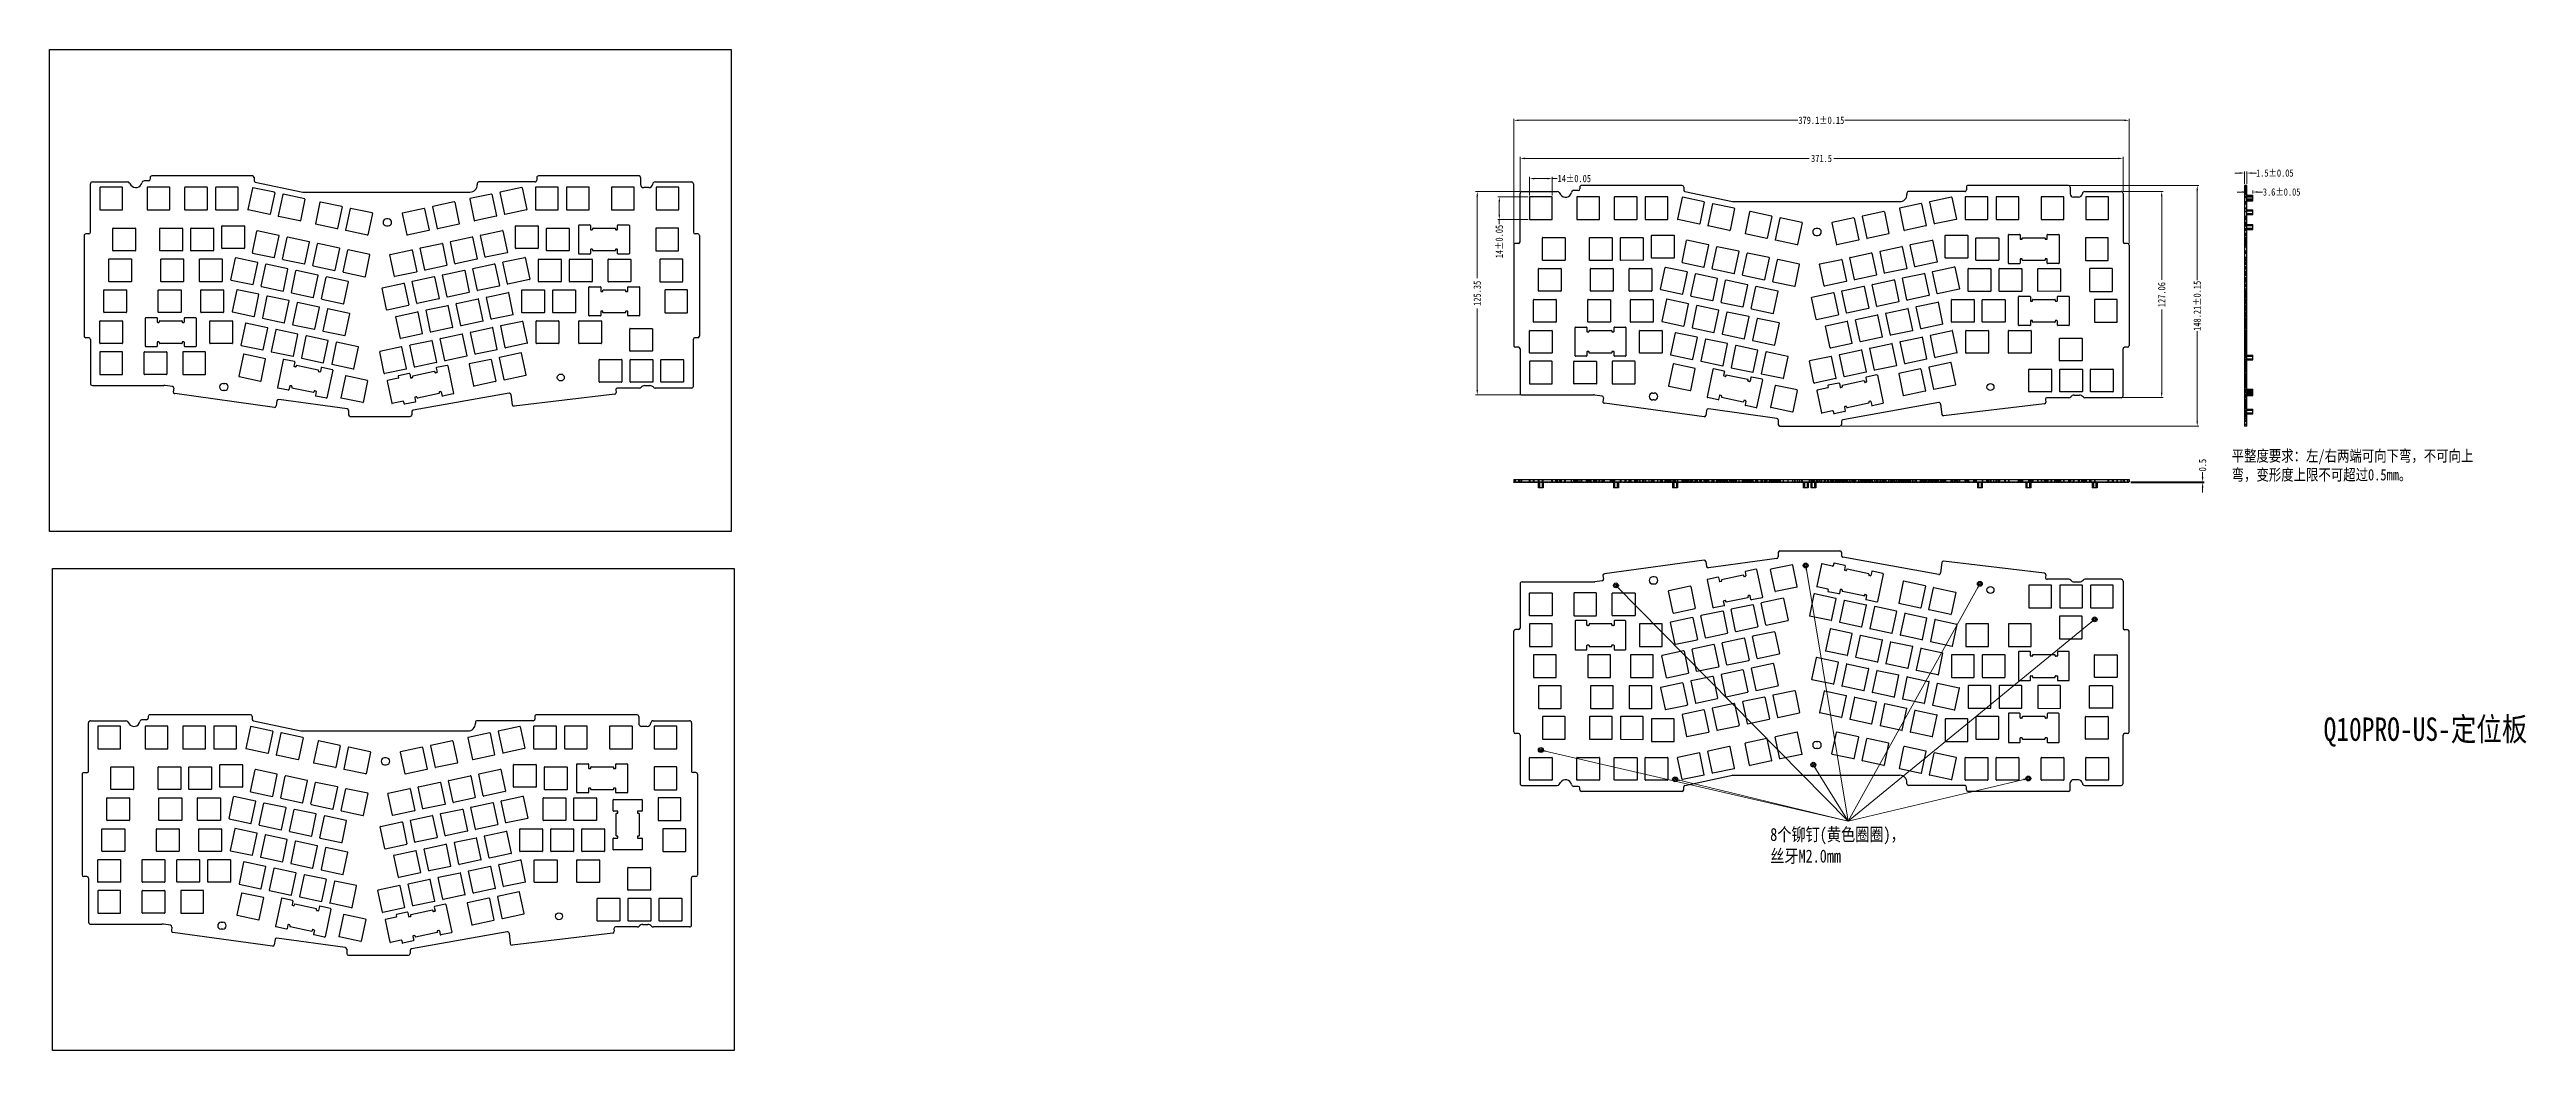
# Model space of a CAD drawing. Header units: inches. Extents: x -412 to 2236, y 581 to 1198.
# Drawn here: x -412 to 1114, y 581 to 1198 of the extents above; entities that cross this region are included whole.
import ezdxf

# ---------------------------------------------------------------- set-up
doc = ezdxf.new("R2010")
doc.units = ezdxf.units.IN
doc.header["$LTSCALE"] = 1.21
doc.header["$MEASUREMENT"] = 0
doc.header["$PDMODE"] = 3
doc.header["$PDSIZE"] = 0.3125
doc.linetypes.add('CENTER', pattern=[0.6, 0.375, -0.075, 0.075, -0.075])
doc.layers.get('0').update_dxf_attribs({"linetype": 'CONTINUOUS'})
doc.layers.get('Defpoints').update_dxf_attribs({"linetype": 'CONTINUOUS'})
doc.layers.add('图框', color=7, linetype='CONTINUOUS')
doc.layers.add('标注尺寸', color=2, linetype='CONTINUOUS')
doc.styles.get("Standard").update_dxf_attribs({"font": 'txt', "width": 0.8})
doc.dimstyles.new('YanXiu', dxfattribs={"dimscale": 1.5, "dimtxt": 3, "dimasz": 2, "dimexe": 0.66, "dimexo": 0.66, "dimgap": 0.66, "dimtad": 0, "dimdsep": 46, "dimtxsty": 'Standard', "dimcen": 0, "dimclrd": 3, "dimclre": 6, "dimclrt": 3, "dimazin": 2, "dimtm": 1e-09, "dimtfac": 1, "dimtofl": 0, "dimtmove": 0, "dimatfit": 3, "dimfxl": 1, "dimlwd": 5, "dimlwe": 5, "dimarcsym": 0})

msp = doc.modelspace()

# ---------------------------------------------------------------- texts
at = {"insert": (648.506, 718.149), "char_height": 5, "width": 87.7745, "attachment_point": 1}
msp.add_mtext('{\\fSimSun|b0|i0|c134|p2;\\H1.6x;\\C1;8个铆钉(黄色圈圈)，丝牙M2.0mm}', dxfattribs=at)
at = {"layer": '图框', "lineweight": 0, "insert": (989.448, 786.205), "char_height": 14.4, "width": 171.46838, "attachment_point": 1}
msp.add_mtext('{\\fSimSun|b0|i0|c134|p54;\\C1;Q10PRO-US-定位板}', dxfattribs=at)
at = {"layer": '标注尺寸', "insert": (932.792, 950.961), "char_height": 7, "width": 151.39759, "attachment_point": 1}
msp.add_mtext('{\\fSimSun|b1|i0|c134|p2;\\C1;平整度要求：左/右两端可向下弯，不可向上弯，变形度上限不可超过0.5mm。}', dxfattribs=at)

# ---------------------------------------------------------------- blocks, each defined once
blk = doc.blocks.new('*D1')
at = {"color": 6, "lineweight": 5}
for p, q in [((490.5, 1078.3), (490.5, 1155.1)), ((869.6, 1078.3), (869.6, 1155.1))]:
    blk.add_line(p, q, dxfattribs=at)
at = {"color": 3, "lineweight": 5}
for p, q in [((493.5, 1154.2), (665.5, 1154.2)), ((866.6, 1154.2), (694.5, 1154.2))]:
    blk.add_line(p, q, dxfattribs=at)
at = {"color": 3}
for points in [[(493.5, 1154.7), (493.5, 1153.7), (490.5, 1154.2)], [(866.6, 1154.7), (866.6, 1153.7), (869.6, 1154.2)]]:
    blk.add_solid(points, dxfattribs=at)
at = {"layer": 'Defpoints', "color": 0}
for p in [(869.6, 1154.2), (490.5, 1077.3), (869.6, 1077.3)]:
    blk.add_point(p, dxfattribs=at)
at = {"color": 3, "insert": (680, 1154.2), "char_height": 4.5, "attachment_point": 5}
blk.add_mtext('379.1%%P0.15', dxfattribs=at)
blk = doc.blocks.new('*D2')
at = {"color": 6, "lineweight": 5}
for p, q in [((833.4, 1114), (912.6, 1114)), ((692.5, 965.8), (912.6, 965.8))]:
    blk.add_line(p, q, dxfattribs=at)
at = {"color": 3, "lineweight": 5}
for p, q in [((911.6, 1111), (911.6, 1055.6)), ((911.6, 968.8), (911.6, 1024.2))]:
    blk.add_line(p, q, dxfattribs=at)
at = {"color": 3}
for points in [[(911.1, 1111), (912.1, 1111), (911.6, 1114)], [(911.1, 968.8), (912.1, 968.8), (911.6, 965.8)]]:
    blk.add_solid(points, dxfattribs=at)
at = {"layer": 'Defpoints', "color": 0}
for p in [(832.4, 1114), (691.5, 965.8), (911.6, 965.8)]:
    blk.add_point(p, dxfattribs=at)
at = {"color": 3, "insert": (911.6, 1039.9), "char_height": 4.5, "attachment_point": 5, "rotation": 90}
blk.add_mtext('148.21%%P0.15', dxfattribs=at)
blk = doc.blocks.new('*D3')
at = {"color": 6, "lineweight": 5}
for p, q in [((865.7, 1110.3), (890.7, 1110.3)), ((865.7, 983.3), (890.7, 983.3))]:
    blk.add_line(p, q, dxfattribs=at)
at = {"color": 3, "lineweight": 5}
for p, q in [((889.7, 1107.3), (889.7, 1055.9)), ((889.7, 986.3), (889.7, 1037.7))]:
    blk.add_line(p, q, dxfattribs=at)
at = {"color": 3}
for points in [[(889.2, 1107.3), (890.2, 1107.3), (889.7, 1110.3)], [(889.2, 986.3), (890.2, 986.3), (889.7, 983.3)]]:
    blk.add_solid(points, dxfattribs=at)
at = {"layer": 'Defpoints', "color": 0}
for p in [(864.7, 1110.3), (889.7, 1110.3), (864.7, 983.3)]:
    blk.add_point(p, dxfattribs=at)
at = {"color": 3, "insert": (889.7, 1046.8), "char_height": 4.5, "attachment_point": 5, "rotation": 90}
blk.add_mtext('127.06', dxfattribs=at)
blk = doc.blocks.new('*D4')
at = {"color": 6, "lineweight": 5}
for p, q in [((494.4, 1110.1), (494.4, 1131.7)), ((865.9, 1110.1), (865.9, 1131.7))]:
    blk.add_line(p, q, dxfattribs=at)
at = {"color": 3, "lineweight": 5}
for p, q in [((497.4, 1130.7), (672.5, 1130.7)), ((862.9, 1130.7), (687.7, 1130.7))]:
    blk.add_line(p, q, dxfattribs=at)
at = {"color": 3}
for points in [[(497.4, 1131.2), (497.4, 1130.2), (494.4, 1130.7)], [(862.9, 1131.2), (862.9, 1130.2), (865.9, 1130.7)]]:
    blk.add_solid(points, dxfattribs=at)
at = {"layer": 'Defpoints', "color": 0}
for p in [(865.9, 1130.7), (494.4, 1109.1), (865.9, 1109.1)]:
    blk.add_point(p, dxfattribs=at)
at = {"color": 3, "insert": (680.1, 1130.7), "char_height": 4.5, "attachment_point": 5}
blk.add_mtext('371.5', dxfattribs=at)
blk = doc.blocks.new('*D5')
at = {"color": 6, "lineweight": 5}
for p, q in [((494.5, 1110.3), (467, 1110.3)), ((494.5, 985), (467, 985))]:
    blk.add_line(p, q, dxfattribs=at)
at = {"color": 3, "lineweight": 5}
for p, q in [((468, 1107.3), (468, 1057)), ((468, 988), (468, 1038.2))]:
    blk.add_line(p, q, dxfattribs=at)
at = {"color": 3}
for points in [[(467.5, 1107.3), (468.5, 1107.3), (468, 1110.3)], [(467.5, 988), (468.5, 988), (468, 985)]]:
    blk.add_solid(points, dxfattribs=at)
at = {"layer": 'Defpoints', "color": 0}
for p in [(495.5, 1110.3), (468, 985), (495.5, 985)]:
    blk.add_point(p, dxfattribs=at)
at = {"color": 3, "insert": (468, 1047.6), "char_height": 4.5, "attachment_point": 5, "rotation": 90}
blk.add_mtext('125.35', dxfattribs=at)
blk = doc.blocks.new('*D6')
at = {"color": 3, "lineweight": 5}
for p, q in [((937.7, 1121.7), (934.7, 1121.7)), ((945.2, 1121.7), (948.2, 1121.7))]:
    blk.add_line(p, q, dxfattribs=at)
at = {"color": 6, "lineweight": 5}
for p, q in [((940.7, 1115), (940.7, 1122.7)), ((942.2, 1115), (942.2, 1122.7))]:
    blk.add_line(p, q, dxfattribs=at)
at = {"color": 3}
for points in [[(937.7, 1122.2), (937.7, 1121.2), (940.7, 1121.7)], [(945.2, 1122.2), (945.2, 1121.2), (942.2, 1121.7)]]:
    blk.add_solid(points, dxfattribs=at)
at = {"layer": 'Defpoints', "color": 0}
for p in [(940.7, 1114), (942.2, 1121.7), (942.2, 1114)]:
    blk.add_point(p, dxfattribs=at)
at = {"color": 3, "insert": (959.4, 1121.7), "char_height": 4.5, "attachment_point": 5}
blk.add_mtext('1.5%%P0.05', dxfattribs=at)
blk = doc.blocks.new('*D7')
at = {"color": 3, "lineweight": 5}
for p, q in [((939.2, 1110), (936.2, 1110)), ((948.8, 1110), (951.8, 1110))]:
    blk.add_line(p, q, dxfattribs=at)
at = {"color": 6, "lineweight": 5}
for p, q in [((942.2, 1109), (942.2, 1111)), ((945.8, 1109), (945.8, 1111))]:
    blk.add_line(p, q, dxfattribs=at)
at = {"color": 3}
for points in [[(939.2, 1110.5), (939.2, 1109.5), (942.2, 1110)], [(948.8, 1110.5), (948.8, 1109.5), (945.8, 1110)]]:
    blk.add_solid(points, dxfattribs=at)
at = {"layer": 'Defpoints', "color": 0}
for p in [(942.2, 1110), (942.2, 1108), (945.8, 1108)]:
    blk.add_point(p, dxfattribs=at)
at = {"color": 3, "insert": (963.6, 1110), "char_height": 4.5, "attachment_point": 5}
blk.add_mtext('3.6%%P0.05', dxfattribs=at)
blk = doc.blocks.new('*D8')
at = {"color": 6, "lineweight": 5}
for p, q in [((870.6, 931.4), (915.9, 931.4)), ((870.6, 930.9), (915.9, 930.9))]:
    blk.add_line(p, q, dxfattribs=at)
at = {"color": 3, "lineweight": 5}
for p, q in [((914.9, 934.4), (914.9, 937.4)), ((914.9, 927.9), (914.9, 924.9))]:
    blk.add_line(p, q, dxfattribs=at)
at = {"color": 3}
for points in [[(914.4, 934.4), (915.4, 934.4), (914.9, 931.4)], [(914.4, 927.9), (915.4, 927.9), (914.9, 930.9)]]:
    blk.add_solid(points, dxfattribs=at)
at = {"layer": 'Defpoints', "color": 0}
for p in [(869.6, 931.4), (869.6, 930.9), (914.9, 931.4)]:
    blk.add_point(p, dxfattribs=at)
at = {"color": 3, "insert": (914.9, 941.7), "char_height": 4.5, "attachment_point": 5, "rotation": 90}
blk.add_mtext('0.5', dxfattribs=at)
blk = doc.blocks.new('*D10')
at = {"color": 6, "lineweight": 5}
for p, q in [((500.2, 1107.8), (500.2, 1119.3)), ((514.2, 1107.8), (514.2, 1119.3))]:
    blk.add_line(p, q, dxfattribs=at)
at = {"color": 3, "lineweight": 5}
for p, q in [((503.2, 1118.3), (511.2, 1118.3)), ((514.2, 1118.3), (517.2, 1118.3))]:
    blk.add_line(p, q, dxfattribs=at)
at = {"color": 3}
for points in [[(503.2, 1118.8), (503.2, 1117.8), (500.2, 1118.3)], [(511.2, 1118.8), (511.2, 1117.8), (514.2, 1118.3)]]:
    blk.add_solid(points, dxfattribs=at)
at = {"layer": 'Defpoints', "color": 0}
for p in [(500.2, 1118.3), (500.2, 1106.9), (514.2, 1106.9)]:
    blk.add_point(p, dxfattribs=at)
at = {"color": 3, "insert": (527.8, 1118.3), "char_height": 4.5, "attachment_point": 5}
blk.add_mtext('14%%P0.05', dxfattribs=at)
blk = doc.blocks.new('*D11')
at = {"color": 6, "lineweight": 5}
for p, q in [((499.4, 1107.1), (480.6, 1107.1)), ((499.4, 1093.1), (480.6, 1093.1))]:
    blk.add_line(p, q, dxfattribs=at)
at = {"color": 3, "lineweight": 5}
for p, q in [((481.6, 1104.1), (481.6, 1096.1)), ((481.6, 1093.1), (481.6, 1090.1))]:
    blk.add_line(p, q, dxfattribs=at)
at = {"color": 3}
for points in [[(481.1, 1104.1), (482.1, 1104.1), (481.6, 1107.1)], [(481.1, 1096.1), (482.1, 1096.1), (481.6, 1093.1)]]:
    blk.add_solid(points, dxfattribs=at)
at = {"layer": 'Defpoints', "color": 0}
for p in [(500.4, 1107.1), (481.6, 1093.1), (500.4, 1093.1)]:
    blk.add_point(p, dxfattribs=at)
at = {"color": 3, "insert": (481.6, 1079.5), "char_height": 4.5, "attachment_point": 5, "rotation": 90}
blk.add_mtext('14%%P0.05', dxfattribs=at)

# ---------------------------------------------------------------- dimensions: what is measured, and where the dimension line sits
for base, p1, p2, text, picture, middle in [((869.581125, 1154.153196), (490.476126, 1077.323291), (869.581125, 1077.34873), '<>%%P0.15', '*D1', (680.028626, 1154.153196)), ((942.21, 1121.728), (940.71, 1114.027), (942.21, 1114.011), '<>%%P0.05', '*D6', (959.4, 1121.728))]:
    dim = msp.add_linear_dim(base=base, p1=p1, p2=p2, text=text, dimstyle='YanXiu')
    dim.commit()
    dim.dimension.update_dxf_attribs({"geometry": picture, "text_midpoint": middle})
dim = msp.add_linear_dim(base=(865.878993, 1130.692205), p1=(494.373994, 1109.104521), p2=(865.878993, 1109.129449), dimstyle='YanXiu')
dim.commit()
dim.dimension.update_dxf_attribs({"geometry": '*D4', "text_midpoint": (680.126493, 1130.692205)})
for base, p1, p2, picture, middle in [((500.174, 1118.339), (514.174, 1106.857), (500.174, 1106.854), '*D10', (527.764, 1118.339)), ((942.21, 1110.04), (945.81, 1108.015), (942.21, 1108.015), '*D7', (963.6, 1110.04))]:
    dim = msp.add_linear_dim(base=base, p1=p1, p2=p2, text='<>%%P0.05', dimstyle='YanXiu')
    dim.commit()
    dim.dimension.update_dxf_attribs({"geometry": picture, "text_midpoint": middle, "dimtype": 160})
for base, p1, p2, text, picture, middle in [((911.563, 965.822), (832.379, 1114.031), (691.461, 965.822), '<>%%P0.15', '*D2', (911.563, 1039.926)), ((481.637, 1093.054), (500.374, 1107.054), (500.375, 1093.054), '<>%%P0.05', '*D11', (481.637, 1079.464))]:
    dim = msp.add_linear_dim(base=base, p1=p1, p2=p2, angle=90, text=text, dimstyle='YanXiu')
    dim.commit()
    dim.dimension.update_dxf_attribs({"geometry": picture, "text_midpoint": middle})
for base, p1, p2, picture, middle in [((467.975, 984.956), (495.502, 1110.302), (495.511, 984.956), '*D5', (467.975, 1047.629)), ((889.732, 1110.329), (864.687, 983.27), (864.679, 1110.329), '*D3', (889.732, 1046.8))]:
    dim = msp.add_linear_dim(base=base, p1=p1, p2=p2, angle=90, dimstyle='YanXiu')
    dim.commit()
    dim.dimension.update_dxf_attribs({"geometry": picture, "text_midpoint": middle})
dim = msp.add_linear_dim(base=(914.877, 931.422), p1=(869.581, 930.922), p2=(869.581, 931.422), angle=90, dimstyle='YanXiu')
dim.commit()
dim.dimension.update_dxf_attribs({"geometry": '*D8', "text_midpoint": (914.877, 941.712), "dimtype": 160})

# ---------------------------------------------------------------- linework, layer by layer
for p, q in [((-411.619, 1197.815), (8.381, 1197.815)), ((-411.619, 900.815), (-411.619, 1197.815)), ((8.381, 1197.815), (8.381, 900.815)), ((8.381, 900.815), (-411.619, 900.815)), ((-409.726, 878.013), (10.274, 878.013)), ((-409.726, 581.013), (-409.726, 878.013)), ((10.274, 878.013), (10.274, 581.013)), ((10.274, 581.013), (-409.726, 581.013))]:
    msp.add_line(p, q)
at = {"color": 0, "linetype": 'Continuous'}
for p, q in [((-386.446, 1085.209), (-386.448, 1114.99)), ((-385.249, 1116.19), (-363.504, 1116.192)), ((-362.263, 1115.534), (-361.448, 1114.334)), ((-350.624, 1116.841), (-353.298, 1116.841)), ((-349.624, 1118.897), (-349.624, 1117.842)), ((-286.624, 1119.901), (-348.624, 1119.897)), ((-285.624, 1118.901), (-285.624, 1117.139)), ((-284.83, 1116.161), (-255.545, 1109.973)), ((-148.086, 1115.213), (-148.085, 1114.452)), ((-112.444, 1116.213), (-147.086, 1116.213)), ((-111.444, 1118.913), (-111.444, 1117.213)), ((-48.444, 1119.917), (-110.444, 1119.913)), ((-47.444, 1118.917), (-47.443, 1114.7)), ((-38.5, 1116.213), (-16.144, 1116.215)), ((-14.943, 1115.015), (-14.941, 1085.234)), ((832.379, 1114.031), (770.379, 1114.027)), ((-380.648, 1112.739), (-380.647, 1099.139)), ((-366.848, 1112.94), (-380.448, 1112.939)), ((-380.447, 1098.939), (-366.847, 1098.94)), ((-366.647, 1099.14), (-366.648, 1112.74)), ((-351.52, 1112.741), (-351.519, 1099.141)), ((-337.72, 1112.942), (-351.32, 1112.941)), ((-351.319, 1098.941), (-337.719, 1098.942)), ((-337.519, 1099.142), (-337.52, 1112.742)), ((-328.373, 1112.743), (-328.372, 1099.143)), ((-314.573, 1112.944), (-328.173, 1112.943)), ((-328.172, 1098.943), (-314.572, 1098.944)), ((-314.372, 1099.144), (-314.373, 1112.744)), ((-309.323, 1112.744), (-309.322, 1099.144)), ((-295.523, 1112.945), (-309.123, 1112.944)), ((-309.122, 1098.944), (-295.522, 1098.945)), ((-295.322, 1099.145), (-295.323, 1112.745)), ((-286.613, 1112.486), (-289.423, 1099.179)), ((-275.963, 1096.132), (-289.269, 1098.942)), ((-273.069, 1109.83), (-286.376, 1112.64)), ((-272.915, 1109.593), (-275.726, 1096.286)), ((-267.974, 1108.549), (-270.785, 1095.243)), ((-254.431, 1105.893), (-267.737, 1108.703)), ((-254.276, 1105.656), (-257.087, 1092.35)), ((-255.339, 1109.952), (-152.585, 1109.952)), ((-245.006, 1103.698), (-247.816, 1090.392)), ((-231.462, 1101.042), (-244.769, 1103.852)), ((-231.308, 1100.805), (-234.118, 1087.498)), ((-226.367, 1099.761), (-229.177, 1086.455)), ((-212.824, 1097.105), (-226.13, 1099.916)), ((-180.876, 1099.899), (-194.178, 1097.068)), ((-180.639, 1099.745), (-177.808, 1086.443)), ((-175.7, 1100.796), (-172.869, 1087.494)), ((-162.244, 1103.865), (-175.546, 1101.034)), ((-162.006, 1103.711), (-159.175, 1090.409)), ((-152.739, 1105.683), (-149.908, 1092.381)), ((-139.283, 1108.751), (-152.585, 1105.92)), ((-139.046, 1108.597), (-136.215, 1095.295)), ((-134.106, 1109.648), (-131.275, 1096.346)), ((-120.65, 1112.717), (-133.952, 1109.886)), ((-117.736, 1099.023), (-131.038, 1096.192)), ((-120.413, 1112.563), (-117.582, 1099.261)), ((-112.187, 1112.757), (-112.186, 1099.157)), ((-98.387, 1112.958), (-111.987, 1112.957)), ((-111.986, 1098.957), (-98.186, 1098.958)), ((-98.186, 1098.958), (-98.187, 1112.758)), ((-93.137, 1112.759), (-93.136, 1099.159)), ((-79.337, 1112.96), (-92.937, 1112.959)), ((-92.936, 1098.959), (-79.336, 1098.96)), ((-79.136, 1099.16), (-79.137, 1112.76)), ((-65.375, 1112.758), (-65.375, 1099.158)), ((-51.575, 1112.958), (-65.175, 1112.958)), ((-65.175, 1098.958), (-51.575, 1098.959)), ((-51.375, 1099.159), (-51.375, 1112.758)), ((-42.335, 1112.701), (-45.443, 1112.701)), ((-37.935, 1112.759), (-37.935, 1099.159)), ((-24.136, 1112.959), (-37.735, 1112.959)), ((-37.735, 1098.959), (-24.135, 1098.959)), ((-23.935, 1099.159), (-23.936, 1112.759)), ((494.376, 1079.324), (494.374, 1109.105)), ((495.574, 1110.305), (517.319, 1110.306)), ((500.174, 1106.854), (500.175, 1093.254)), ((513.974, 1107.055), (500.374, 1107.054)), ((514.175, 1093.255), (514.174, 1106.855)), ((518.56, 1109.649), (519.375, 1108.449)), ((530.199, 1110.956), (527.524, 1110.956)), ((529.302, 1106.856), (529.303, 1093.256)), ((543.102, 1107.057), (529.502, 1107.056)), ((531.199, 1113.011), (531.199, 1111.956)), ((594.199, 1114.015), (532.199, 1114.011)), ((543.303, 1093.257), (543.302, 1106.857)), ((552.449, 1106.857), (552.45, 1093.257)), ((566.249, 1107.058), (552.649, 1107.057)), ((566.45, 1093.258), (566.449, 1106.858)), ((571.499, 1106.859), (571.5, 1093.259)), ((585.299, 1107.06), (571.699, 1107.059)), ((585.5, 1093.26), (585.499, 1106.86)), ((594.21, 1106.6), (591.399, 1093.294)), ((607.753, 1103.944), (594.447, 1106.755)), ((595.199, 1113.015), (595.199, 1111.254)), ((595.992, 1110.275), (625.277, 1104.088)), ((607.907, 1103.707), (605.097, 1090.401)), ((612.848, 1102.663), (610.038, 1089.357)), ((626.392, 1100.007), (613.085, 1102.818)), ((626.546, 1099.77), (623.736, 1086.464)), ((625.484, 1104.066), (728.237, 1104.066)), ((728.084, 1099.797), (730.914, 1086.495)), ((741.54, 1102.866), (728.237, 1100.035)), ((732.737, 1109.327), (732.737, 1108.567)), ((768.379, 1110.327), (733.737, 1110.327)), ((741.777, 1102.712), (744.608, 1089.409)), ((746.716, 1103.763), (749.547, 1090.461)), ((760.172, 1106.831), (746.87, 1104)), ((760.41, 1106.677), (763.241, 1093.375)), ((768.635, 1106.872), (768.636, 1093.272)), ((782.435, 1107.073), (768.835, 1107.072)), ((769.379, 1113.027), (769.379, 1111.327)), ((782.636, 1093.073), (782.635, 1106.873)), ((787.685, 1106.873), (787.686, 1093.273)), ((801.485, 1107.074), (787.885, 1107.073)), ((801.686, 1093.274), (801.685, 1106.874)), ((815.448, 1106.873), (815.448, 1093.273)), ((829.247, 1107.073), (815.648, 1107.073)), ((829.448, 1093.274), (829.447, 1106.873)), ((833.379, 1113.031), (833.379, 1108.815)), ((838.487, 1106.815), (835.379, 1106.815)), ((842.322, 1110.328), (864.679, 1110.329)), ((842.887, 1106.873), (842.887, 1093.273)), ((856.686, 1107.074), (843.087, 1107.073)), ((856.887, 1093.273), (856.886, 1106.874)), ((865.879, 1109.129), (865.881, 1079.348)), ((-387.446, 1084.209), (-389.346, 1084.209)), ((-372.636, 1073.995), (-372.637, 1087.595)), ((-372.437, 1087.795), (-358.837, 1087.796)), ((-358.637, 1087.596), (-358.636, 1073.996)), ((-343.621, 1073.997), (-343.622, 1087.597)), ((-343.422, 1087.797), (-329.822, 1087.798)), ((-329.622, 1087.598), (-329.621, 1073.998)), ((-324.571, 1073.998), (-324.572, 1087.598)), ((-324.372, 1087.798), (-310.772, 1087.799)), ((-310.572, 1087.599), (-310.571, 1073.999)), ((-305.521, 1075.41), (-305.522, 1089.01)), ((-305.322, 1089.21), (-291.722, 1089.21)), ((-291.522, 1089.01), (-291.521, 1075.41)), ((-286.648, 1072.646), (-283.832, 1085.975)), ((-270.286, 1083.318), (-283.595, 1086.129)), ((-257.324, 1092.195), (-270.63, 1095.006)), ((-234.355, 1087.344), (-247.662, 1090.155)), ((-215.717, 1083.407), (-229.023, 1086.218)), ((-212.669, 1096.868), (-215.48, 1083.562)), ((-203.002, 1093.426), (-204.002, 1093.426)), ((-204.002, 1089.126), (-203.002, 1089.126)), ((-194.332, 1096.831), (-191.502, 1083.529)), ((-177.962, 1086.206), (-191.264, 1083.375)), ((-159.329, 1090.171), (-172.632, 1087.34)), ((-136.369, 1095.058), (-149.671, 1092.227)), ((-145.887, 1083.462), (-132.582, 1086.293)), ((-132.345, 1086.139), (-129.51, 1072.814)), ((-124.586, 1075.412), (-124.587, 1089.012)), ((-124.387, 1089.212), (-110.787, 1089.213)), ((-110.587, 1089.013), (-110.586, 1075.413)), ((-105.536, 1073.943), (-105.537, 1087.543)), ((-105.337, 1087.743), (-91.737, 1087.744)), ((-91.537, 1087.544), (-91.536, 1073.944)), ((-85.586, 1072.044), (-85.587, 1089.444)), ((-85.287, 1089.744), (-78.637, 1089.745)), ((-78.337, 1089.445), (-78.337, 1087.045)), ((-78.037, 1086.745), (-77.287, 1086.745)), ((-76.987, 1087.045), (-76.987, 1087.545)), ((-76.787, 1087.745), (-63.187, 1087.746)), ((-62.987, 1087.546), (-62.987, 1087.046)), ((-62.687, 1086.746), (-61.937, 1086.746)), ((-61.637, 1087.046), (-61.637, 1089.446)), ((-61.337, 1089.746), (-54.687, 1089.746)), ((-54.387, 1089.446), (-54.386, 1072.046)), ((-38.035, 1087.543), (-38.035, 1073.943)), ((-24.236, 1087.744), (-37.835, 1087.743)), ((-24.035, 1073.943), (-24.036, 1087.544)), ((-12.241, 1084.234), (-13.941, 1084.234)), ((500.375, 1093.054), (513.975, 1093.055)), ((529.503, 1093.056), (543.103, 1093.057)), ((552.65, 1093.057), (566.25, 1093.058)), ((571.7, 1093.059), (585.3, 1093.06)), ((604.86, 1090.246), (591.553, 1093.057)), ((623.499, 1086.31), (610.192, 1089.12)), ((635.817, 1097.812), (633.006, 1084.506)), ((646.467, 1081.458), (633.161, 1084.269)), ((649.36, 1095.156), (636.054, 1097.967)), ((649.514, 1094.919), (646.704, 1081.613)), ((654.455, 1093.876), (651.645, 1080.569)), ((667.999, 1091.22), (654.692, 1094.03)), ((668.153, 1090.983), (665.343, 1077.676)), ((677.82, 1087.54), (676.82, 1087.54)), ((686.49, 1090.945), (689.321, 1077.643)), ((699.946, 1094.014), (686.644, 1091.183)), ((700.183, 1093.86), (703.014, 1080.558)), ((705.123, 1094.911), (707.954, 1081.609)), ((718.579, 1097.979), (705.277, 1095.148)), ((721.493, 1084.286), (708.191, 1081.455)), ((718.816, 1097.825), (721.647, 1084.523)), ((744.454, 1089.172), (731.152, 1086.341)), ((763.087, 1093.138), (749.784, 1090.307)), ((768.836, 1093.072), (782.636, 1093.073)), ((787.886, 1093.073), (801.486, 1093.074)), ((795.237, 1066.159), (795.235, 1083.559)), ((795.535, 1083.859), (802.185, 1083.859)), ((802.485, 1083.559), (802.486, 1081.159)), ((815.648, 1093.073), (829.248, 1093.074)), ((819.186, 1081.16), (819.185, 1083.56)), ((819.485, 1083.86), (826.135, 1083.861)), ((826.435, 1083.561), (826.437, 1066.161)), ((843.087, 1093.073), (856.687, 1093.073)), ((-390.346, 1083.209), (-390.342, 1021.209)), ((-375.139, 1054.945), (-375.14, 1068.545)), ((-374.94, 1068.745), (-361.34, 1068.746)), ((-358.836, 1073.796), (-372.436, 1073.795)), ((-361.14, 1068.546), (-361.139, 1054.946)), ((-329.821, 1073.798), (-343.421, 1073.797)), ((-343.019, 1054.947), (-343.02, 1068.547)), ((-342.82, 1068.747), (-329.22, 1068.748)), ((-329.02, 1068.548), (-329.019, 1054.948)), ((-310.771, 1073.799), (-324.371, 1073.798)), ((-319.219, 1054.949), (-319.22, 1068.549)), ((-319.02, 1068.749), (-305.42, 1068.75)), ((-291.721, 1075.21), (-305.321, 1075.21)), ((-305.22, 1068.55), (-305.219, 1054.95)), ((-299.879, 1055.97), (-297.064, 1069.299)), ((-283.518, 1066.643), (-296.827, 1069.454)), ((-286.491, 1072.432), (-273.182, 1069.621)), ((-286.491, 1072.432), (-286.488, 1072.431)), ((-272.945, 1069.775), (-270.13, 1083.105)), ((-270.286, 1083.318), (-270.29, 1083.319)), ((-268.009, 1068.709), (-265.194, 1082.038)), ((-267.852, 1068.495), (-254.543, 1065.684)), ((-267.852, 1068.495), (-267.849, 1068.495)), ((-251.648, 1079.382), (-264.957, 1082.193)), ((-254.306, 1065.839), (-251.491, 1079.168)), ((-251.648, 1079.382), (-251.651, 1079.382)), ((-249.37, 1064.772), (-246.555, 1078.102)), ((-233.009, 1075.445), (-246.318, 1078.256)), ((-235.667, 1061.902), (-232.852, 1075.231)), ((-233.009, 1075.445), (-233.012, 1075.446)), ((-230.731, 1060.836), (-227.916, 1074.165)), ((-214.37, 1071.508), (-227.679, 1074.319)), ((-217.029, 1057.965), (-214.213, 1071.295)), ((-214.37, 1071.508), (-214.373, 1071.509)), ((-199.106, 1058.027), (-201.941, 1071.352)), ((-201.785, 1071.565), (-188.48, 1074.397)), ((-188.243, 1074.243), (-185.408, 1060.918)), ((-180.473, 1061.992), (-183.308, 1075.317)), ((-183.152, 1075.531), (-169.848, 1078.362)), ((-169.61, 1078.208), (-166.775, 1064.883)), ((-161.84, 1065.957), (-164.675, 1079.283)), ((-164.519, 1079.496), (-151.215, 1082.328)), ((-148.298, 1068.635), (-161.603, 1065.803)), ((-150.978, 1082.174), (-148.143, 1068.848)), ((-143.207, 1069.923), (-146.043, 1083.248)), ((-129.666, 1072.6), (-142.97, 1069.769)), ((-132.091, 1066.921), (-118.787, 1069.752)), ((-110.786, 1075.213), (-124.386, 1075.212)), ((-118.55, 1069.598), (-115.715, 1056.273)), ((-91.736, 1073.744), (-105.336, 1073.743)), ((-78.636, 1071.745), (-85.286, 1071.744)), ((-78.336, 1074.445), (-78.336, 1072.045)), ((-77.286, 1074.745), (-78.036, 1074.745)), ((-76.986, 1073.945), (-76.986, 1074.445)), ((-63.186, 1073.746), (-76.786, 1073.745)), ((-62.986, 1074.446), (-62.986, 1073.946)), ((-61.936, 1074.746), (-62.686, 1074.746)), ((-61.636, 1072.046), (-61.636, 1074.446)), ((-54.686, 1071.746), (-61.336, 1071.746)), ((-37.835, 1073.743), (-24.235, 1073.743)), ((-35.531, 1068.493), (-35.531, 1054.893)), ((-21.732, 1068.693), (-35.331, 1068.693)), ((-21.531, 1054.893), (-21.532, 1068.493)), ((-11.241, 1083.234), (-11.237, 1021.234)), ((490.476, 1077.323), (490.48, 1015.323)), ((493.376, 1078.323), (491.476, 1078.323)), ((508.187, 1068.109), (508.186, 1081.709)), ((508.386, 1081.909), (521.986, 1081.91)), ((522.186, 1081.71), (522.187, 1068.11)), ((537.202, 1068.111), (537.201, 1081.711)), ((537.401, 1081.911), (551.001, 1081.912)), ((551.201, 1081.712), (551.202, 1068.112)), ((556.252, 1068.113), (556.251, 1081.713)), ((556.451, 1081.913), (570.051, 1081.914)), ((570.251, 1081.714), (570.252, 1068.114)), ((575.302, 1069.524), (575.301, 1083.124)), ((575.501, 1083.324), (589.101, 1083.325)), ((589.102, 1069.325), (575.502, 1069.324)), ((589.301, 1083.125), (589.302, 1069.525)), ((594.175, 1066.76), (596.99, 1080.089)), ((610.536, 1077.433), (597.227, 1080.244)), ((607.877, 1063.89), (610.693, 1077.219)), ((610.536, 1077.433), (610.533, 1077.433)), ((612.814, 1062.823), (615.629, 1076.153)), ((629.175, 1073.496), (615.866, 1076.307)), ((626.516, 1059.953), (629.332, 1073.282)), ((629.175, 1073.496), (629.172, 1073.497)), ((631.452, 1058.887), (634.268, 1072.216)), ((647.814, 1069.559), (634.505, 1072.37)), ((645.155, 1056.016), (647.97, 1069.346)), ((647.814, 1069.559), (647.81, 1069.56)), ((650.091, 1054.95), (652.907, 1068.279)), ((665.106, 1077.522), (651.799, 1080.332)), ((666.452, 1065.623), (653.144, 1068.434)), ((676.82, 1083.24), (677.82, 1083.24)), ((679.038, 1065.68), (692.342, 1068.511)), ((702.86, 1080.32), (689.558, 1077.489)), ((692.579, 1068.357), (695.414, 1055.032)), ((700.35, 1056.106), (697.514, 1069.432)), ((697.67, 1069.645), (710.975, 1072.477)), ((711.212, 1072.323), (714.047, 1058.997)), ((718.982, 1060.072), (716.147, 1073.397)), ((716.303, 1073.611), (729.608, 1076.442)), ((729.845, 1076.288), (732.68, 1062.963)), ((737.615, 1064.037), (734.78, 1077.362)), ((734.936, 1077.576), (748.24, 1080.407)), ((748.477, 1080.253), (751.313, 1066.928)), ((756.236, 1069.526), (756.235, 1083.126)), ((756.435, 1083.326), (770.035, 1083.327)), ((770.036, 1069.327), (756.436, 1069.326)), ((770.235, 1083.127), (770.236, 1069.527)), ((775.287, 1068.057), (775.286, 1081.657)), ((775.486, 1081.857), (789.086, 1081.858)), ((789.286, 1081.658), (789.287, 1068.058)), ((802.486, 1068.559), (802.487, 1066.159)), ((802.786, 1080.859), (803.536, 1080.859)), ((803.536, 1068.859), (802.786, 1068.859)), ((803.836, 1081.159), (803.836, 1081.659)), ((803.837, 1068.059), (803.836, 1068.559)), ((804.036, 1081.859), (817.636, 1081.86)), ((817.836, 1081.66), (817.836, 1081.16)), ((817.836, 1068.56), (817.837, 1068.06)), ((818.136, 1080.86), (818.886, 1080.86)), ((818.886, 1068.86), (818.136, 1068.86)), ((819.187, 1066.16), (819.186, 1068.56)), ((842.787, 1081.658), (842.787, 1068.058)), ((856.586, 1081.859), (842.987, 1081.858)), ((856.787, 1068.058), (856.786, 1081.659)), ((868.581, 1078.349), (866.881, 1078.349)), ((869.581, 1077.349), (869.585, 1015.349)), ((-361.339, 1054.746), (-374.939, 1054.745)), ((-329.219, 1054.748), (-342.819, 1054.747)), ((-305.419, 1054.75), (-319.019, 1054.749)), ((-299.723, 1055.756), (-286.414, 1052.945)), ((-299.723, 1055.756), (-299.719, 1055.756)), ((-286.177, 1053.1), (-283.362, 1066.429)), ((-283.518, 1066.643), (-283.521, 1066.643)), ((-281.24, 1052.033), (-278.425, 1065.363)), ((-264.879, 1062.706), (-278.188, 1065.517)), ((-267.538, 1049.163), (-264.723, 1062.493)), ((-264.879, 1062.706), (-264.882, 1062.707)), ((-262.602, 1048.097), (-259.786, 1061.426)), ((-246.24, 1058.769), (-259.549, 1061.58)), ((-249.213, 1064.559), (-235.904, 1061.748)), ((-249.213, 1064.559), (-249.21, 1064.558)), ((-248.899, 1045.226), (-246.084, 1058.556)), ((-246.24, 1058.769), (-246.244, 1058.77)), ((-243.963, 1044.16), (-241.148, 1057.489)), ((-227.602, 1054.833), (-240.911, 1057.644)), ((-230.575, 1060.622), (-217.266, 1057.811)), ((-230.575, 1060.622), (-230.571, 1060.621)), ((-230.26, 1041.29), (-227.446, 1054.619)), ((-227.602, 1054.833), (-227.605, 1054.833)), ((-206.622, 1051.059), (-193.318, 1053.891)), ((-185.564, 1060.704), (-198.868, 1057.873)), ((-193.081, 1053.737), (-190.245, 1040.411)), ((-185.31, 1041.486), (-188.146, 1054.811)), ((-187.99, 1055.025), (-174.685, 1057.856)), ((-166.931, 1064.669), (-180.236, 1061.838)), ((-174.448, 1057.702), (-171.613, 1044.377)), ((-166.678, 1045.451), (-169.513, 1058.776)), ((-169.357, 1058.99), (-156.052, 1061.821)), ((-155.815, 1061.668), (-152.98, 1048.342)), ((-148.045, 1049.417), (-150.881, 1062.742)), ((-150.724, 1062.955), (-137.42, 1065.787)), ((-137.182, 1065.633), (-134.347, 1052.308)), ((-129.412, 1053.382), (-132.248, 1066.707)), ((-115.87, 1056.059), (-129.175, 1053.228)), ((-35.331, 1054.693), (-21.731, 1054.693)), ((505.683, 1049.059), (505.682, 1062.659)), ((505.882, 1062.859), (519.482, 1062.86)), ((521.987, 1067.91), (508.387, 1067.909)), ((519.682, 1062.66), (519.683, 1049.06)), ((551.002, 1067.912), (537.402, 1067.911)), ((537.803, 1049.061), (537.802, 1062.661)), ((538.002, 1062.861), (551.602, 1062.862)), ((551.802, 1062.662), (551.803, 1049.062)), ((570.052, 1067.914), (556.452, 1067.913)), ((561.603, 1049.063), (561.602, 1062.663)), ((561.802, 1062.863), (575.402, 1062.864)), ((575.602, 1062.664), (575.603, 1049.064)), ((580.943, 1050.084), (583.758, 1063.414)), ((597.304, 1060.757), (583.996, 1063.568)), ((594.332, 1066.546), (607.64, 1063.735)), ((594.332, 1066.546), (594.335, 1066.546)), ((594.646, 1047.214), (597.46, 1060.544)), ((597.304, 1060.757), (597.301, 1060.758)), ((599.582, 1046.148), (602.397, 1059.477)), ((615.943, 1056.82), (602.634, 1059.631)), ((612.97, 1062.61), (626.279, 1059.799)), ((612.97, 1062.61), (612.974, 1062.609)), ((613.285, 1043.277), (616.099, 1056.607)), ((615.943, 1056.82), (615.94, 1056.821)), ((618.221, 1042.211), (621.036, 1055.54)), ((634.582, 1052.884), (621.273, 1055.695)), ((631.609, 1058.673), (644.918, 1055.862)), ((631.609, 1058.673), (631.612, 1058.672)), ((650.248, 1054.736), (663.557, 1051.925)), ((650.248, 1054.736), (650.251, 1054.736)), ((663.794, 1052.08), (666.609, 1065.409)), ((666.452, 1065.623), (666.449, 1065.623)), ((681.717, 1052.141), (678.882, 1065.466)), ((695.259, 1054.818), (681.954, 1051.987)), ((713.891, 1058.784), (700.587, 1055.952)), ((711.466, 1053.104), (724.77, 1055.936)), ((732.524, 1062.749), (719.22, 1059.918)), ((725.007, 1055.782), (727.842, 1042.457)), ((732.778, 1043.531), (729.942, 1056.856)), ((730.098, 1057.07), (743.403, 1059.901)), ((751.157, 1066.715), (737.852, 1063.883)), ((743.64, 1059.747), (746.475, 1046.422)), ((751.41, 1047.496), (748.575, 1060.822)), ((748.731, 1061.035), (762.035, 1063.867)), ((762.273, 1063.713), (765.108, 1050.387)), ((789.087, 1067.858), (775.487, 1067.857)), ((802.187, 1065.859), (795.537, 1065.859)), ((817.637, 1067.86), (804.037, 1067.859)), ((826.137, 1065.861), (819.487, 1065.86)), ((842.987, 1067.858), (856.587, 1067.858)), ((845.292, 1062.607), (845.292, 1049.008)), ((859.091, 1062.808), (845.492, 1062.807)), ((859.292, 1049.008), (859.291, 1062.608)), ((-378.138, 1035.895), (-378.139, 1049.495)), ((-377.939, 1049.695), (-364.339, 1049.696)), ((-364.139, 1049.496), (-364.138, 1035.896)), ((-344.618, 1035.897), (-344.619, 1049.497)), ((-344.419, 1049.697), (-330.819, 1049.698)), ((-330.619, 1049.498), (-330.618, 1035.898)), ((-318.448, 1035.899), (-318.449, 1049.499)), ((-318.249, 1049.699), (-304.649, 1049.7)), ((-304.449, 1049.5), (-304.448, 1035.9)), ((-296.304, 1049.669), (-299.119, 1036.339)), ((-282.758, 1047.012), (-296.067, 1049.823)), ((-285.417, 1033.469), (-282.602, 1046.799)), ((-282.758, 1047.012), (-282.762, 1047.013)), ((-281.084, 1051.82), (-267.775, 1049.009)), ((-281.084, 1051.82), (-281.081, 1051.819)), ((-277.665, 1045.732), (-280.48, 1032.402)), ((-264.12, 1043.075), (-277.428, 1045.886)), ((-266.778, 1029.532), (-263.964, 1042.862)), ((-264.12, 1043.075), (-264.123, 1043.076)), ((-262.445, 1047.883), (-249.136, 1045.072)), ((-262.445, 1047.883), (-262.442, 1047.882)), ((-259.027, 1041.795), (-261.841, 1028.466)), ((-245.481, 1039.139), (-258.79, 1041.95)), ((-248.139, 1025.596), (-245.325, 1038.925)), ((-245.481, 1039.139), (-245.484, 1039.139)), ((-243.806, 1043.946), (-230.497, 1041.135)), ((-243.806, 1043.946), (-243.803, 1043.946)), ((-240.388, 1037.859), (-243.203, 1024.529)), ((-226.842, 1035.202), (-240.151, 1038.013)), ((-203.943, 1037.52), (-206.779, 1050.845)), ((-203.706, 1037.366), (-190.404, 1040.197)), ((-171.769, 1044.163), (-185.073, 1041.332)), ((-179.515, 1037.352), (-166.211, 1040.183)), ((-153.136, 1048.129), (-166.44, 1045.297)), ((-163.138, 1026.704), (-165.973, 1040.029)), ((-158.203, 1027.778), (-161.039, 1041.103)), ((-160.882, 1041.317), (-147.578, 1044.148)), ((-134.503, 1052.094), (-147.808, 1049.263)), ((-144.505, 1030.669), (-147.341, 1043.994)), ((-139.57, 1031.744), (-142.406, 1045.069)), ((-142.25, 1045.282), (-128.945, 1048.114)), ((-125.872, 1034.635), (-128.708, 1047.96)), ((-120.683, 1035.842), (-120.684, 1049.442)), ((-120.484, 1049.642), (-106.884, 1049.643)), ((-106.684, 1049.443), (-106.683, 1035.843)), ((-101.633, 1035.843), (-101.634, 1049.443)), ((-101.434, 1049.643), (-87.834, 1049.644)), ((-87.634, 1049.444), (-87.633, 1035.844)), ((-32.532, 1049.443), (-32.531, 1035.843)), ((-18.731, 1049.643), (-32.332, 1049.643)), ((-18.531, 1035.844), (-18.531, 1049.443)), ((502.684, 1030.009), (502.683, 1043.609)), ((502.883, 1043.809), (516.483, 1043.81)), ((519.483, 1048.86), (505.883, 1048.859)), ((516.683, 1043.61), (516.684, 1030.01)), ((536.204, 1030.011), (536.203, 1043.611)), ((536.403, 1043.811), (550.003, 1043.812)), ((551.603, 1048.862), (538.003, 1048.861)), ((550.203, 1043.612), (550.204, 1030.012)), ((575.403, 1048.864), (561.803, 1048.863)), ((562.374, 1030.013), (562.373, 1043.613)), ((562.573, 1043.813), (576.173, 1043.814)), ((576.373, 1043.614), (576.374, 1030.014)), ((581.1, 1049.871), (594.409, 1047.06)), ((581.1, 1049.871), (581.103, 1049.87)), ((584.518, 1043.783), (581.704, 1030.454)), ((598.064, 1041.126), (584.755, 1043.937)), ((595.406, 1027.583), (598.22, 1040.913)), ((598.064, 1041.126), (598.061, 1041.127)), ((599.739, 1045.934), (613.048, 1043.123)), ((599.739, 1045.934), (599.742, 1045.933)), ((603.157, 1039.846), (600.342, 1026.517)), ((616.703, 1037.19), (603.394, 1040.001)), ((618.378, 1041.997), (631.686, 1039.186)), ((618.378, 1041.997), (618.381, 1041.997)), ((631.923, 1039.341), (634.738, 1052.67)), ((634.582, 1052.884), (634.579, 1052.884)), ((636.86, 1038.274), (639.675, 1051.604)), ((637.016, 1038.061), (650.325, 1035.25)), ((637.016, 1038.061), (637.02, 1038.06)), ((653.221, 1048.947), (639.912, 1051.758)), ((650.562, 1035.404), (653.377, 1048.734)), ((653.221, 1048.947), (653.218, 1048.948)), ((676.88, 1031.635), (674.044, 1044.96)), ((674.2, 1045.174), (687.505, 1048.005)), ((687.742, 1047.851), (690.577, 1034.526)), ((695.512, 1035.6), (692.676, 1048.925)), ((692.833, 1049.139), (706.137, 1051.97)), ((709.054, 1038.278), (695.749, 1035.446)), ((706.375, 1051.816), (709.21, 1038.491)), ((714.145, 1039.566), (711.309, 1052.891)), ((727.687, 1042.243), (714.382, 1039.412)), ((719.94, 1035.431), (733.244, 1038.263)), ((746.319, 1046.208), (733.015, 1043.377)), ((736.318, 1024.784), (733.482, 1038.109)), ((741.252, 1025.858), (738.416, 1039.183)), ((738.573, 1039.397), (751.877, 1042.228)), ((764.952, 1050.174), (751.648, 1047.342)), ((754.95, 1028.749), (752.114, 1042.074)), ((760.139, 1029.956), (760.138, 1043.556)), ((760.338, 1043.756), (773.938, 1043.757)), ((774.138, 1043.557), (774.139, 1029.957)), ((779.189, 1029.958), (779.188, 1043.558)), ((779.388, 1043.758), (792.988, 1043.759)), ((793.188, 1043.559), (793.189, 1029.959)), ((845.492, 1048.808), (859.092, 1048.808)), ((848.291, 1043.558), (848.292, 1029.958)), ((862.092, 1043.758), (848.491, 1043.758)), ((862.292, 1029.959), (862.292, 1043.558)), ((-380.642, 1016.844), (-380.643, 1030.444)), ((-380.443, 1030.644), (-366.843, 1030.645)), ((-364.338, 1035.696), (-377.938, 1035.695)), ((-366.643, 1030.445), (-366.642, 1016.845)), ((-330.818, 1035.698), (-344.418, 1035.697)), ((-304.648, 1035.7), (-318.248, 1035.699)), ((-312.917, 1016.849), (-312.918, 1030.449)), ((-312.718, 1030.649), (-299.118, 1030.65)), ((-298.963, 1036.126), (-285.654, 1033.315)), ((-298.963, 1036.126), (-298.96, 1036.125)), ((-298.918, 1030.45), (-298.917, 1016.85)), ((-290.897, 1029.056), (-293.712, 1015.727)), ((-277.351, 1026.4), (-290.66, 1029.211)), ((-280.324, 1032.189), (-267.015, 1029.378)), ((-280.324, 1032.189), (-280.321, 1032.188)), ((-280.01, 1012.857), (-277.195, 1026.186)), ((-277.351, 1026.4), (-277.354, 1026.4)), ((-272.258, 1025.12), (-275.073, 1011.79)), ((-258.712, 1022.463), (-272.021, 1025.274)), ((-261.685, 1028.252), (-248.376, 1025.441)), ((-261.685, 1028.252), (-261.682, 1028.252)), ((-258.712, 1022.463), (-258.716, 1022.464)), ((-243.046, 1024.316), (-229.738, 1021.505)), ((-243.046, 1024.316), (-243.043, 1024.315)), ((-229.501, 1021.659), (-226.686, 1034.988)), ((-226.842, 1035.202), (-226.845, 1035.203)), ((-195.469, 1019.847), (-198.304, 1033.172)), ((-198.148, 1033.386), (-184.843, 1036.218)), ((-181.927, 1022.525), (-195.231, 1019.693)), ((-181.77, 1022.738), (-184.606, 1036.064)), ((-176.836, 1023.813), (-179.672, 1037.138)), ((-163.294, 1026.49), (-176.599, 1023.659)), ((-170.767, 1019.737), (-157.462, 1022.568)), ((-144.661, 1030.456), (-157.966, 1027.624)), ((-149.455, 1010.163), (-152.291, 1023.488)), ((-152.134, 1023.702), (-138.83, 1026.534)), ((-126.029, 1034.421), (-139.333, 1031.59)), ((-135.757, 1013.054), (-138.592, 1026.38)), ((-130.822, 1014.129), (-133.658, 1027.454)), ((-133.501, 1027.668), (-120.197, 1030.499)), ((-106.883, 1035.643), (-120.483, 1035.642)), ((-117.124, 1017.02), (-119.96, 1030.345)), ((-111.782, 1016.793), (-111.783, 1030.393)), ((-111.583, 1030.593), (-97.983, 1030.593)), ((-87.833, 1035.644), (-101.433, 1035.643)), ((-97.783, 1030.393), (-97.782, 1016.793)), ((-85.582, 1016.794), (-85.583, 1030.394)), ((-85.383, 1030.594), (-71.783, 1030.595)), ((-71.583, 1030.395), (-71.582, 1016.795)), ((-54.182, 1012.046), (-54.183, 1025.646)), ((-53.983, 1025.846), (-40.383, 1025.847)), ((-40.183, 1025.647), (-40.182, 1012.047)), ((-32.331, 1035.643), (-18.731, 1035.644)), ((500.181, 1010.959), (500.18, 1024.559)), ((500.38, 1024.759), (513.98, 1024.76)), ((516.484, 1029.81), (502.884, 1029.809)), ((514.18, 1024.56), (514.181, 1010.96)), ((550.004, 1029.812), (536.404, 1029.811)), ((576.174, 1029.814), (562.574, 1029.813)), ((567.906, 1010.963), (567.905, 1024.563)), ((568.105, 1024.763), (581.705, 1024.764)), ((581.86, 1030.24), (595.169, 1027.429)), ((581.86, 1030.24), (581.863, 1030.239)), ((581.905, 1024.564), (581.906, 1010.964)), ((589.925, 1023.171), (587.111, 1009.841)), ((603.471, 1020.514), (590.162, 1023.325)), ((600.498, 1026.303), (613.807, 1023.492)), ((600.498, 1026.303), (600.502, 1026.303)), ((614.044, 1023.647), (616.859, 1036.976)), ((616.703, 1037.19), (616.7, 1037.19)), ((621.796, 1035.91), (618.981, 1022.58)), ((635.342, 1033.253), (622.033, 1036.064)), ((632.683, 1019.71), (635.498, 1033.04)), ((635.342, 1033.253), (635.339, 1033.254)), ((640.435, 1031.973), (637.62, 1018.643)), ((653.98, 1029.316), (640.672, 1032.127)), ((651.322, 1015.773), (654.137, 1029.103)), ((653.98, 1029.316), (653.977, 1029.317)), ((677.117, 1031.481), (690.418, 1034.312)), ((685.354, 1013.962), (682.518, 1027.287)), ((682.675, 1027.5), (695.979, 1030.332)), ((699.052, 1016.853), (696.216, 1030.178)), ((703.987, 1017.927), (701.151, 1031.252)), ((701.307, 1031.466), (714.612, 1034.297)), ((717.685, 1020.818), (714.849, 1034.143)), ((722.619, 1021.892), (719.784, 1035.218)), ((736.161, 1024.57), (722.857, 1021.738)), ((754.794, 1028.535), (741.489, 1025.704)), ((747.321, 1021.782), (760.626, 1024.613)), ((773.939, 1029.757), (760.339, 1029.756)), ((763.699, 1011.134), (760.863, 1024.459)), ((769.04, 1010.907), (769.039, 1024.507)), ((769.239, 1024.707), (782.839, 1024.708)), ((792.989, 1029.759), (779.389, 1029.758)), ((783.039, 1024.508), (783.04, 1010.908)), ((795.24, 1010.909), (795.239, 1024.509)), ((795.439, 1024.709), (809.039, 1024.71)), ((809.239, 1024.51), (809.24, 1010.91)), ((848.492, 1029.758), (862.092, 1029.759)), ((-387.442, 1020.209), (-389.342, 1020.209)), ((-386.442, 1019.209), (-386.44, 992.041)), ((-380.642, 1011.394), (-380.641, 997.794)), ((-366.842, 1016.645), (-380.442, 1016.644)), ((-366.842, 1011.595), (-380.442, 1011.594)), ((-366.641, 997.795), (-366.642, 1011.395)), ((-353.396, 997.796), (-353.397, 1011.396)), ((-353.197, 1011.596), (-339.597, 1011.597)), ((-339.397, 1011.397), (-339.396, 997.797)), ((-329.597, 1011.398), (-329.596, 997.798)), ((-315.797, 1011.599), (-329.397, 1011.598)), ((-315.596, 997.799), (-315.597, 1011.399)), ((-299.117, 1016.65), (-312.717, 1016.649)), ((-292.194, 1009.86), (-295.009, 996.53)), ((-293.556, 1015.513), (-280.247, 1012.702)), ((-293.556, 1015.513), (-293.553, 1015.513)), ((-278.648, 1007.203), (-291.957, 1010.014)), ((-278.648, 1007.203), (-278.651, 1007.204)), ((-274.917, 1011.577), (-261.608, 1008.766)), ((-274.917, 1011.577), (-274.914, 1011.576)), ((-261.371, 1008.92), (-258.556, 1022.25)), ((-253.62, 1021.183), (-256.434, 1007.853)), ((-256.278, 1007.64), (-242.969, 1004.829)), ((-256.278, 1007.64), (-256.275, 1007.639)), ((-240.074, 1018.526), (-253.383, 1021.337)), ((-242.732, 1004.983), (-239.918, 1018.313)), ((-240.074, 1018.526), (-240.077, 1018.527)), ((-234.981, 1017.246), (-237.795, 1003.917)), ((-221.435, 1014.59), (-234.744, 1017.401)), ((-224.093, 1001.047), (-221.279, 1014.376)), ((-221.435, 1014.59), (-221.438, 1014.59)), ((-205.353, 998.267), (-208.189, 1011.592)), ((-194.728, 1014.637), (-208.029, 1011.807)), ((-191.655, 1001.158), (-194.491, 1014.483)), ((-186.72, 1002.232), (-189.556, 1015.558)), ((-189.4, 1015.771), (-176.095, 1018.603)), ((-173.022, 1005.124), (-175.858, 1018.449)), ((-168.088, 1006.198), (-170.923, 1019.523)), ((-154.546, 1008.875), (-167.85, 1006.044)), ((-154.389, 1009.089), (-157.225, 1022.414)), ((-135.913, 1012.841), (-149.218, 1010.009)), ((-134.536, 1007.766), (-131.705, 994.464)), ((-121.08, 1010.834), (-134.382, 1008.004)), ((-117.28, 1016.806), (-130.585, 1013.975)), ((-118.011, 997.378), (-120.842, 1010.681)), ((-97.982, 1016.593), (-111.582, 1016.593)), ((-71.782, 1016.595), (-85.382, 1016.594)), ((-40.382, 1011.847), (-53.982, 1011.846)), ((-14.935, 990.356), (-14.937, 1019.234)), ((-12.237, 1020.234), (-13.937, 1020.234)), ((493.38, 1014.323), (491.48, 1014.323)), ((494.38, 1013.324), (494.382, 986.156)), ((513.981, 1010.76), (500.381, 1010.759)), ((581.706, 1010.764), (568.106, 1010.763)), ((587.267, 1009.628), (600.576, 1006.817)), ((587.267, 1009.628), (587.27, 1009.627)), ((600.813, 1006.971), (603.627, 1020.301)), ((603.471, 1020.514), (603.468, 1020.515)), ((608.564, 1019.234), (605.75, 1005.905)), ((622.11, 1016.577), (608.801, 1019.388)), ((619.137, 1022.367), (632.446, 1019.556)), ((619.137, 1022.367), (619.14, 1022.366)), ((619.451, 1003.034), (622.266, 1016.364)), ((622.11, 1016.577), (622.107, 1016.578)), ((627.203, 1015.297), (624.388, 1001.968)), ((640.749, 1012.641), (627.44, 1015.452)), ((637.776, 1018.43), (651.085, 1015.619)), ((637.776, 1018.43), (637.779, 1018.429)), ((638.09, 999.098), (640.905, 1012.427)), ((640.749, 1012.641), (640.746, 1012.641)), ((645.842, 1011.361), (643.027, 998.031)), ((659.388, 1008.704), (646.079, 1011.515)), ((656.729, 995.161), (659.544, 1008.491)), ((659.388, 1008.704), (659.384, 1008.705)), ((686.095, 1008.752), (672.793, 1005.921)), ((698.896, 1016.639), (685.591, 1013.808)), ((689.168, 995.273), (686.332, 1008.598)), ((694.102, 996.347), (691.266, 1009.672)), ((691.423, 1009.886), (704.727, 1012.717)), ((717.528, 1020.605), (704.224, 1017.773)), ((707.8, 999.238), (704.965, 1012.563)), ((712.735, 1000.312), (709.899, 1013.637)), ((710.056, 1013.851), (723.36, 1016.683)), ((726.433, 1003.203), (723.597, 1016.529)), ((731.368, 1004.278), (728.532, 1017.603)), ((728.688, 1017.816), (741.993, 1020.648)), ((745.066, 1007.169), (742.23, 1020.494)), ((750, 1008.243), (747.165, 1021.568)), ((763.542, 1010.921), (750.238, 1008.089)), ((782.84, 1010.708), (769.24, 1010.707)), ((809.04, 1010.71), (795.44, 1010.709)), ((826.641, 1006.161), (826.64, 1019.761)), ((826.84, 1019.961), (840.44, 1019.962)), ((840.64, 1019.762), (840.641, 1006.162)), ((865.887, 984.47), (865.885, 1013.348)), ((868.585, 1014.349), (866.885, 1014.349)), ((-380.441, 997.594), (-366.841, 997.595)), ((-339.596, 997.597), (-353.196, 997.596)), ((-329.396, 997.598), (-315.796, 997.599)), ((-304.72, 992.047), (-303.72, 992.047)), ((-294.853, 996.317), (-281.544, 993.506)), ((-294.853, 996.317), (-294.849, 996.316)), ((-281.307, 993.66), (-278.492, 1006.99)), ((-267.626, 1006.613), (-271.222, 989.589)), ((-260.764, 1005.47), (-267.271, 1006.844)), ((-260.533, 1005.115), (-261.029, 1002.767)), ((-260.064, 1002.256), (-260.797, 1002.411)), ((-259.605, 1002.977), (-259.708, 1002.488)), ((-246.059, 1000.32), (-259.368, 1003.131)), ((-246.059, 1000.32), (-246.062, 1000.321)), ((-246.01, 999.594), (-245.903, 1000.107)), ((-245.072, 999.09), (-245.779, 999.239)), ((-244.221, 1001.669), (-244.717, 999.321)), ((-237.331, 1000.521), (-243.865, 1001.901)), ((-237.1, 1000.165), (-240.696, 983.141)), ((-237.639, 1003.703), (-237.636, 1003.703)), ((-224.33, 1000.892), (-237.636, 1003.703)), ((-229.333, 996.583), (-232.143, 983.277)), ((-215.791, 993.927), (-229.096, 996.737)), ((-215.635, 993.69), (-218.445, 980.383)), ((-215.791, 993.927), (-215.789, 993.927)), ((-191.811, 1000.945), (-205.116, 998.113)), ((-203.695, 993.457), (-200.802, 979.861)), ((-196.862, 995.218), (-203.464, 993.813)), ((-196.819, 996.454), (-196.631, 995.574)), ((-190.083, 998.194), (-196.588, 996.81)), ((-189.727, 997.963), (-189.228, 995.616)), ((-188.138, 995.541), (-188.872, 995.385)), ((-188.011, 996.386), (-187.907, 995.897)), ((-174.555, 999.454), (-187.857, 996.623)), ((-173.179, 1004.91), (-186.483, 1002.078)), ((-174.318, 999.3), (-174.214, 998.811)), ((-173.125, 998.736), (-173.858, 998.58)), ((-173.393, 1001.439), (-172.894, 999.092)), ((-166.658, 1003.179), (-173.162, 1001.795)), ((-166.302, 1002.948), (-162.68, 985.929)), ((-153.168, 1003.801), (-150.338, 990.499)), ((-139.712, 1006.869), (-153.014, 1004.038)), ((-136.798, 993.176), (-150.1, 990.345)), ((-139.475, 1006.715), (-136.644, 993.413)), ((-131.468, 994.31), (-118.165, 997.141)), ((-73.031, 992.995), (-73.031, 1006.595)), ((-72.831, 1006.795), (-59.231, 1006.796)), ((-59.231, 992.796), (-72.831, 992.795)), ((-59.031, 1006.596), (-59.031, 992.996)), ((-53.981, 992.996), (-53.981, 1006.596)), ((-53.781, 1006.796), (-40.181, 1006.797)), ((-40.181, 992.797), (-53.781, 992.796)), ((-39.981, 1006.597), (-39.981, 992.997)), ((-34.931, 992.998), (-34.931, 1006.598)), ((-34.731, 1006.798), (-21.131, 1006.799)), ((-21.131, 992.799), (-34.731, 992.798)), ((-20.931, 1006.599), (-20.931, 992.999)), ((500.181, 1005.509), (500.182, 991.909)), ((513.981, 1005.71), (500.381, 1005.709)), ((514.182, 991.91), (514.181, 1005.51)), ((527.427, 991.911), (527.426, 1005.511)), ((527.626, 1005.711), (541.226, 1005.712)), ((541.426, 1005.512), (541.427, 991.912)), ((551.226, 1005.512), (551.227, 991.912)), ((565.026, 1005.713), (551.426, 1005.712)), ((565.227, 991.913), (565.226, 1005.513)), ((588.629, 1003.974), (585.814, 990.645)), ((602.174, 1001.318), (588.866, 1004.129)), ((599.516, 987.775), (602.33, 1001.104)), ((602.174, 1001.318), (602.171, 1001.318)), ((605.906, 1005.691), (619.214, 1002.88)), ((605.906, 1005.691), (605.909, 1005.69)), ((613.196, 1000.727), (609.6, 983.703)), ((620.058, 999.585), (613.552, 1000.959)), ((620.29, 999.229), (619.794, 996.881)), ((620.759, 996.37), (620.025, 996.525)), ((621.218, 997.091), (621.114, 996.602)), ((634.764, 994.435), (621.455, 997.246)), ((624.544, 1001.754), (637.853, 998.943)), ((624.544, 1001.754), (624.548, 1001.754)), ((634.764, 994.435), (634.761, 994.435)), ((634.812, 993.709), (634.92, 994.221)), ((635.75, 993.204), (635.044, 993.353)), ((636.602, 995.784), (636.106, 993.436)), ((643.491, 994.635), (636.957, 996.015)), ((643.723, 994.28), (640.127, 977.255)), ((643.183, 997.818), (643.186, 997.817)), ((656.492, 995.007), (643.186, 997.817)), ((675.47, 992.381), (672.634, 1005.707)), ((689.011, 995.059), (675.707, 992.227)), ((690.739, 992.308), (684.235, 990.924)), ((691.095, 992.077), (691.595, 989.73)), ((706.267, 993.568), (692.965, 990.737)), ((707.644, 999.024), (694.339, 996.193)), ((706.504, 993.414), (706.608, 992.925)), ((707.698, 992.85), (706.964, 992.694)), ((707.429, 995.554), (707.929, 993.206)), ((714.165, 997.294), (707.66, 995.909)), ((726.277, 1002.99), (712.972, 1000.158)), ((714.52, 997.063), (718.142, 980.044)), ((727.654, 997.915), (730.485, 984.613)), ((741.11, 1000.983), (727.808, 998.153)), ((744.909, 1006.955), (731.605, 1004.124)), ((741.347, 1000.829), (744.178, 987.527)), ((746.287, 1001.881), (749.118, 988.579)), ((759.743, 1004.949), (746.441, 1002.118)), ((762.811, 991.493), (759.98, 1004.795)), ((807.792, 987.109), (807.791, 1000.709)), ((807.991, 1000.91), (821.591, 1000.91)), ((821.791, 1000.71), (821.792, 987.11)), ((840.441, 1005.962), (826.841, 1005.961)), ((826.842, 987.111), (826.841, 1000.711)), ((827.041, 1000.911), (840.641, 1000.912)), ((840.841, 1000.712), (840.842, 987.112)), ((845.892, 987.112), (845.891, 1000.712)), ((846.091, 1000.912), (859.691, 1000.913)), ((859.891, 1000.713), (859.892, 987.113)), ((-385.24, 990.842), (-341.245, 990.845)), ((-335.924, 990.18), (-340.293, 990.78)), ((-335.069, 989.053), (-335.368, 986.878)), ((-273.088, 977.322), (-334.513, 985.752)), ((-303.72, 987.747), (-304.72, 987.747)), ((-271.527, 981.347), (-271.962, 978.177)), ((-264.484, 987.859), (-270.991, 989.233)), ((-228.226, 976.414), (-270.4, 982.202)), ((-263.633, 990.439), (-264.129, 988.09)), ((-262.543, 990.515), (-263.277, 990.67)), ((-262.312, 990.16), (-262.419, 989.647)), ((-262.263, 989.434), (-248.954, 986.623)), ((-262.263, 989.434), (-262.26, 989.433)), ((-248.614, 987.266), (-248.717, 986.777)), ((-247.525, 987.343), (-248.259, 987.498)), ((-247.293, 986.987), (-247.789, 984.639)), ((-241.051, 982.91), (-247.558, 984.284)), ((-231.986, 983.039), (-231.989, 983.04)), ((-218.682, 980.229), (-231.989, 983.04)), ((-193.844, 981.035), (-200.446, 979.63)), ((-193.488, 980.804), (-193.197, 979.435)), ((-186.336, 980.588), (-192.841, 979.204)), ((-128.493, 986.135), (-187.538, 975.567)), ((-186.605, 983.292), (-186.105, 980.944)), ((-185.64, 983.804), (-186.374, 983.647)), ((-185.285, 983.573), (-185.181, 983.084)), ((-171.641, 985.76), (-184.943, 982.93)), ((-171.591, 986.487), (-171.487, 985.998)), ((-170.627, 986.999), (-171.36, 986.843)), ((-170.271, 986.768), (-169.771, 984.42)), ((-162.911, 985.574), (-169.415, 984.189)), ((-127.324, 985.268), (-126.567, 978.878)), ((-63.39, 985.354), (-125.456, 978.002)), ((-62.701, 988.035), (-62.515, 986.465)), ((-48.337, 989.154), (-61.708, 989.153)), ((-44.975, 990.744), (-41.805, 990.744)), ((-16.135, 989.156), (-38.444, 989.154)), ((495.582, 984.956), (539.578, 984.959)), ((500.382, 991.709), (513.982, 991.71)), ((541.227, 991.712), (527.627, 991.711)), ((544.899, 984.294), (540.53, 984.894)), ((545.753, 983.168), (545.455, 980.993)), ((607.734, 971.436), (546.31, 979.866)), ((551.427, 991.712), (565.027, 991.713)), ((576.102, 986.161), (577.102, 986.161)), ((577.103, 981.861), (576.103, 981.861)), ((585.97, 990.431), (599.279, 987.62)), ((585.97, 990.431), (585.973, 990.431)), ((616.338, 981.973), (609.832, 983.347)), ((617.19, 984.553), (616.694, 982.205)), ((618.279, 984.629), (617.545, 984.784)), ((618.511, 984.274), (618.403, 983.762)), ((618.559, 983.548), (631.868, 980.737)), ((618.559, 983.548), (618.562, 983.548)), ((632.208, 981.381), (632.105, 980.892)), ((633.298, 981.457), (632.564, 981.612)), ((633.529, 981.102), (633.033, 978.754)), ((639.771, 977.024), (633.265, 978.398)), ((651.49, 990.697), (648.679, 977.391)), ((648.836, 977.153), (648.834, 977.154)), ((662.14, 974.343), (648.834, 977.154)), ((665.031, 988.042), (651.727, 990.852)), ((665.188, 987.804), (662.377, 974.498)), ((665.031, 988.042), (665.033, 988.041)), ((677.127, 987.571), (680.021, 973.976)), ((683.96, 989.332), (677.358, 987.927)), ((684.004, 990.568), (684.191, 989.688)), ((692.684, 989.655), (691.951, 989.499)), ((692.811, 990.5), (692.915, 990.011)), ((752.329, 980.249), (693.284, 969.681)), ((694.217, 977.406), (694.717, 975.058)), ((695.182, 977.918), (694.448, 977.762)), ((695.538, 977.687), (695.642, 977.198)), ((709.181, 979.875), (695.879, 977.044)), ((709.231, 980.601), (709.335, 980.112)), ((710.196, 981.113), (709.462, 980.957)), ((710.552, 980.882), (711.051, 978.535)), ((717.911, 979.688), (711.407, 978.304)), ((744.024, 987.29), (730.722, 984.459)), ((749.355, 988.425), (762.657, 991.256)), ((753.499, 979.382), (754.256, 972.992)), ((817.432, 979.468), (755.366, 972.117)), ((821.592, 986.91), (807.992, 986.91)), ((818.122, 982.15), (818.308, 980.579)), ((832.485, 983.268), (819.115, 983.267)), ((840.642, 986.912), (827.042, 986.911)), ((835.847, 984.858), (839.017, 984.858)), ((864.687, 983.27), (842.379, 983.269)), ((859.692, 986.913), (846.092, 986.912)), ((-227.362, 975.424), (-227.362, 972.705)), ((-226.362, 971.705), (-189.362, 971.707)), ((-188.362, 974.582), (-188.362, 972.707)), ((609.296, 975.462), (608.861, 972.291)), ((652.596, 970.529), (610.422, 976.316)), ((653.46, 969.538), (653.461, 966.819)), ((654.461, 965.819), (691.461, 965.822)), ((686.979, 975.15), (680.376, 973.745)), ((687.334, 974.919), (687.626, 973.549)), ((694.486, 974.703), (687.982, 973.318)), ((692.461, 968.697), (692.461, 966.822))]:
    msp.add_line(p, q, dxfattribs=at)
at = {"color": 7, "linetype": 'Continuous'}
for p, q in [((940.71, 1114.027), (940.71, 965.822)), ((942.21, 1114.027), (940.71, 1114.027)), ((942.21, 965.819), (942.21, 1114.031)), ((940.71, 1114.011), (942.21, 1114.011)), ((942.21, 1113.027), (940.71, 1113.027)), ((940.71, 1113.011), (942.21, 1113.011)), ((942.21, 1111.956), (940.71, 1111.956)), ((940.71, 1111.327), (942.21, 1111.327)), ((940.71, 1111.254), (942.21, 1111.254)), ((942.21, 1110.956), (940.71, 1110.956)), ((940.71, 1110.327), (942.21, 1110.327)), ((942.21, 1110.305), (940.71, 1110.305)), ((940.71, 1110.275), (942.21, 1110.275)), ((942.21, 1109.765), (940.71, 1109.765)), ((940.71, 1109.649), (942.21, 1109.649)), ((940.71, 1109.327), (942.21, 1109.327)), ((942.21, 1109.129), (940.71, 1109.129)), ((942.21, 1109.105), (940.71, 1109.105)), ((942.21, 1108.959), (940.71, 1108.959)), ((942.21, 1108.815), (940.71, 1108.815)), ((940.71, 1108.567), (942.21, 1108.567)), ((942.21, 1108.449), (940.71, 1108.449)), ((942.21, 1107.072), (940.71, 1107.072)), ((942.21, 1107.054), (940.71, 1107.054)), ((942.21, 1106.872), (940.71, 1106.872)), ((942.21, 1106.854), (940.71, 1106.854)), ((945.81, 1106.829), (940.71, 1106.831)), ((942.21, 1106.815), (940.71, 1106.815)), ((940.71, 1106.755), (942.21, 1106.755)), ((940.71, 1106.677), (942.21, 1106.677)), ((942.21, 1106.6), (940.71, 1106.6)), ((940.71, 1104.088), (942.21, 1104.088)), ((940.71, 1104.066), (942.21, 1104.066)), ((940.71, 1104), (942.21, 1104)), ((942.21, 1103.944), (940.71, 1103.944)), ((942.21, 1103.763), (940.71, 1103.763)), ((940.71, 1103.707), (942.21, 1103.707)), ((942.21, 1102.866), (940.71, 1102.866)), ((940.71, 1102.818), (942.21, 1102.818)), ((940.71, 1102.712), (942.21, 1102.712)), ((942.21, 1102.663), (940.71, 1102.663)), ((940.71, 1100.035), (942.21, 1100.035)), ((942.21, 1100.007), (940.71, 1100.007)), ((942.21, 1099.797), (940.71, 1099.797)), ((940.71, 1099.77), (942.21, 1099.77)), ((942.21, 1108.015), (945.81, 1108.015)), ((942.21, 1107.529), (945.81, 1107.529)), ((942.21, 1107.315), (945.81, 1107.315)), ((942.21, 1105.715), (945.81, 1105.715)), ((942.21, 1105.229), (945.81, 1105.229)), ((942.21, 1105.015), (945.81, 1105.015)), ((942.21, 1104.529), (945.81, 1104.529)), ((942.21, 1099.066), (945.81, 1099.066)), ((945.81, 1104.529), (945.81, 1108.015)), ((945.81, 1096.066), (945.81, 1099.066)), ((942.21, 1097.983), (940.71, 1097.983)), ((940.71, 1097.967), (942.21, 1097.967)), ((942.21, 1097.812), (940.71, 1097.812)), ((940.71, 1095.148), (942.21, 1095.148)), ((942.21, 1094.911), (940.71, 1094.911)), ((940.71, 1094.03), (942.21, 1094.03)), ((942.21, 1094.014), (940.71, 1094.014)), ((942.21, 1093.876), (940.71, 1093.876)), ((940.71, 1093.86), (942.21, 1093.86)), ((942.21, 1093.375), (940.71, 1093.375)), ((940.71, 1093.294), (942.21, 1093.294)), ((940.71, 1093.272), (942.21, 1093.272)), ((940.71, 1093.254), (942.21, 1093.254)), ((940.71, 1093.138), (942.21, 1093.138)), ((942.21, 1093.072), (940.71, 1093.072)), ((942.21, 1093.054), (940.71, 1093.054)), ((942.21, 1091.22), (940.71, 1091.22)), ((940.71, 1091.183), (942.21, 1091.183)), ((940.71, 1090.983), (942.21, 1090.983)), ((942.21, 1090.945), (940.71, 1090.945)), ((940.71, 1090.461), (942.21, 1090.461)), ((942.21, 1090.401), (940.71, 1090.401)), ((942.21, 1090.302), (940.71, 1090.302)), ((942.21, 1090.242), (940.71, 1090.242)), ((942.21, 1089.409), (940.71, 1089.409)), ((940.71, 1089.357), (942.21, 1089.357)), ((940.71, 1089.172), (942.21, 1089.172)), ((942.21, 1089.12), (940.71, 1089.12)), ((940.71, 1087.54), (942.21, 1087.54)), ((940.71, 1086.495), (942.21, 1086.495)), ((942.21, 1086.464), (940.71, 1086.464)), ((942.21, 1086.337), (940.71, 1086.337)), ((942.21, 1086.305), (940.71, 1086.305)), ((942.21, 1084.523), (940.71, 1084.523)), ((940.71, 1084.506), (942.21, 1084.506)), ((940.71, 1084.286), (942.21, 1084.286)), ((942.21, 1084.269), (940.71, 1084.269)), ((940.71, 1083.859), (942.21, 1083.859)), ((942.21, 1083.559), (940.71, 1083.559)), ((942.21, 1098.366), (945.81, 1098.366)), ((942.21, 1096.766), (945.81, 1096.766)), ((942.21, 1096.066), (945.81, 1096.066)), ((942.21, 1090.009), (945.81, 1090.009)), ((942.21, 1089.309), (945.81, 1089.309)), ((942.21, 1087.709), (945.81, 1087.709)), ((942.21, 1087.009), (945.81, 1087.009)), ((945.81, 1087.009), (945.81, 1090.009)), ((942.21, 1083.324), (940.71, 1083.324)), ((942.21, 1083.24), (940.71, 1083.24)), ((942.21, 1083.124), (940.71, 1083.124)), ((942.21, 1081.909), (940.71, 1081.909)), ((942.21, 1081.857), (940.71, 1081.857)), ((942.21, 1081.709), (940.71, 1081.709)), ((942.21, 1081.657), (940.71, 1081.657)), ((940.71, 1081.609), (942.21, 1081.609)), ((942.21, 1081.45), (940.71, 1081.45)), ((942.21, 1081.159), (940.71, 1081.159)), ((940.71, 1080.859), (942.21, 1080.859)), ((942.21, 1080.558), (940.71, 1080.558)), ((942.21, 1080.407), (940.71, 1080.407)), ((940.71, 1080.32), (942.21, 1080.32)), ((940.71, 1080.244), (942.21, 1080.244)), ((942.21, 1080.089), (940.71, 1080.089)), ((940.71, 1079.348), (942.21, 1079.348)), ((942.21, 1079.324), (940.71, 1079.324)), ((942.21, 1078.349), (940.71, 1078.349)), ((942.21, 1078.323), (940.71, 1078.323)), ((942.21, 1077.676), (940.71, 1077.676)), ((940.71, 1077.643), (942.21, 1077.643)), ((942.21, 1077.576), (940.71, 1077.577)), ((942.21, 1077.517), (940.71, 1077.517)), ((942.21, 1077.485), (940.71, 1077.485)), ((940.71, 1077.433), (942.21, 1077.433)), ((942.21, 1077.349), (940.71, 1077.349)), ((940.71, 1077.323), (942.21, 1077.323)), ((942.21, 1076.442), (940.71, 1076.442)), ((940.71, 1076.307), (942.21, 1076.307)), ((940.71, 1076.288), (942.21, 1076.288)), ((942.21, 1076.153), (940.71, 1076.153)), ((942.21, 1073.611), (940.71, 1073.611)), ((940.71, 1073.496), (942.21, 1073.497)), ((942.21, 1072.477), (940.71, 1072.477)), ((940.71, 1072.37), (942.21, 1072.37)), ((940.71, 1072.323), (942.21, 1072.323)), ((942.21, 1072.216), (940.71, 1072.216)), ((942.21, 1069.645), (940.71, 1069.646)), ((940.71, 1069.559), (942.21, 1069.56)), ((940.71, 1069.524), (942.21, 1069.524)), ((942.21, 1069.324), (940.71, 1069.324)), ((942.21, 1068.859), (940.71, 1068.859)), ((940.71, 1068.559), (942.21, 1068.559)), ((942.21, 1068.511), (940.71, 1068.511)), ((940.71, 1068.434), (942.21, 1068.434)), ((940.71, 1068.357), (942.21, 1068.357)), ((942.21, 1068.279), (940.71, 1068.279)), ((940.71, 1068.109), (942.21, 1068.109)), ((940.71, 1068.057), (942.21, 1068.057)), ((942.21, 1067.909), (940.71, 1067.909)), ((942.21, 1067.857), (940.71, 1067.857)), ((942.21, 1066.715), (940.71, 1066.714)), ((940.71, 1066.546), (942.21, 1066.546)), ((940.71, 1066.159), (942.21, 1066.159)), ((942.21, 1065.859), (940.71, 1065.859)), ((942.21, 1065.68), (940.71, 1065.68)), ((940.71, 1065.623), (942.21, 1065.623)), ((940.71, 1064.037), (942.21, 1064.037)), ((942.21, 1063.883), (940.71, 1063.883)), ((942.21, 1063.867), (940.71, 1063.867)), ((942.21, 1063.731), (940.71, 1063.731)), ((940.71, 1063.713), (942.21, 1063.713)), ((940.71, 1063.568), (942.21, 1063.568)), ((942.21, 1063.414), (940.71, 1063.414)), ((942.21, 1062.859), (940.71, 1062.859)), ((940.71, 1062.807), (942.21, 1062.807)), ((942.21, 1062.749), (940.71, 1062.749)), ((942.21, 1062.659), (940.71, 1062.659)), ((940.71, 1062.607), (942.21, 1062.607)), ((942.21, 1061.035), (940.71, 1061.036)), ((940.71, 1060.757), (942.21, 1060.758)), ((940.71, 1060.072), (942.21, 1060.072)), ((942.21, 1059.953), (940.71, 1059.953)), ((942.21, 1059.918), (940.71, 1059.918)), ((942.21, 1059.901), (940.71, 1059.901)), ((942.21, 1059.794), (940.71, 1059.794)), ((940.71, 1059.747), (942.21, 1059.747)), ((940.71, 1059.631), (942.21, 1059.631)), ((942.21, 1059.477), (940.71, 1059.477)), ((942.21, 1058.784), (940.71, 1058.783)), ((940.71, 1058.673), (942.21, 1058.672)), ((942.21, 1057.07), (940.71, 1057.071)), ((940.71, 1056.82), (942.21, 1056.821)), ((940.71, 1056.106), (942.21, 1056.106)), ((942.21, 1056.016), (940.71, 1056.016)), ((942.21, 1055.952), (940.71, 1055.952)), ((942.21, 1055.936), (940.71, 1055.936)), ((942.21, 1055.858), (940.71, 1055.858)), ((940.71, 1055.782), (942.21, 1055.782)), ((940.71, 1055.695), (942.21, 1055.695)), ((942.21, 1055.54), (940.71, 1055.54)), ((942.21, 1054.818), (940.71, 1054.818)), ((940.71, 1054.736), (942.21, 1054.736)), ((942.21, 1053.104), (940.71, 1053.105)), ((940.71, 1052.884), (942.21, 1052.884)), ((940.71, 1052.141), (942.21, 1052.141)), ((942.21, 1052.08), (940.71, 1052.08)), ((942.21, 1051.987), (940.71, 1051.987)), ((942.21, 1051.97), (940.71, 1051.97)), ((942.21, 1051.921), (940.71, 1051.921)), ((940.71, 1051.816), (942.21, 1051.816)), ((940.71, 1051.758), (942.21, 1051.758)), ((942.21, 1051.604), (940.71, 1051.604)), ((942.21, 1050.174), (940.71, 1050.173)), ((940.71, 1049.871), (942.21, 1049.87)), ((942.21, 1049.139), (940.71, 1049.14)), ((940.71, 1049.059), (942.21, 1049.059)), ((940.71, 1049.007), (942.21, 1049.007)), ((940.71, 1048.947), (942.21, 1048.948)), ((942.21, 1048.859), (940.71, 1048.859)), ((942.21, 1048.807), (940.71, 1048.807)), ((942.21, 1048.005), (940.71, 1048.005)), ((940.71, 1047.851), (942.21, 1047.851)), ((940.71, 1047.496), (942.21, 1047.496)), ((942.21, 1047.338), (940.71, 1047.338)), ((942.21, 1047.214), (940.71, 1047.214)), ((942.21, 1047.056), (940.71, 1047.056)), ((942.21, 1046.208), (940.71, 1046.208)), ((940.71, 1045.934), (942.21, 1045.933)), ((940.71, 1045.759), (942.21, 1045.759)), ((942.21, 1045.459), (940.71, 1045.459)), ((942.21, 1045.174), (940.71, 1045.174)), ((940.71, 1043.937), (942.21, 1043.937)), ((942.21, 1043.809), (940.71, 1043.809)), ((942.21, 1043.783), (940.71, 1043.783)), ((942.21, 1043.756), (940.71, 1043.756)), ((942.21, 1043.609), (940.71, 1043.609)), ((942.21, 1043.556), (940.71, 1043.556)), ((940.71, 1043.531), (942.21, 1043.531)), ((942.21, 1043.373), (940.71, 1043.373)), ((942.21, 1043.277), (940.71, 1043.277)), ((942.21, 1043.119), (940.71, 1043.119)), ((942.21, 1043.06), (940.71, 1043.06)), ((940.71, 1042.76), (942.21, 1042.76)), ((942.21, 1042.243), (940.71, 1042.242)), ((942.21, 1042.228), (940.71, 1042.228)), ((940.71, 1042.074), (942.21, 1042.074)), ((940.71, 1041.997), (942.21, 1041.997)), ((940.71, 1041.126), (942.21, 1041.127)), ((940.71, 1040.001), (942.21, 1040.001)), ((942.21, 1039.846), (940.71, 1039.846)), ((940.71, 1039.566), (942.21, 1039.566)), ((942.21, 1039.407), (940.71, 1039.407)), ((942.21, 1039.341), (940.71, 1039.341)), ((942.21, 1039.182), (940.71, 1039.182)), ((942.21, 1038.278), (940.71, 1038.277)), ((942.21, 1038.263), (940.71, 1038.263)), ((940.71, 1038.109), (942.21, 1038.109)), ((940.71, 1038.061), (942.21, 1038.06)), ((940.71, 1037.19), (942.21, 1037.19)), ((940.71, 1036.064), (942.21, 1036.064)), ((942.21, 1035.91), (940.71, 1035.91)), ((940.71, 1035.6), (942.21, 1035.6)), ((942.21, 1035.442), (940.71, 1035.442)), ((942.21, 1035.404), (940.71, 1035.404)), ((942.21, 1035.245), (940.71, 1035.245)), ((942.21, 1034.312), (940.71, 1034.312)), ((942.21, 1034.297), (940.71, 1034.297)), ((940.71, 1034.143), (942.21, 1034.143)), ((940.71, 1033.253), (942.21, 1033.254)), ((940.71, 1032.127), (942.21, 1032.127)), ((942.21, 1031.973), (940.71, 1031.973)), ((940.71, 1031.635), (942.21, 1031.635)), ((942.21, 1031.476), (940.71, 1031.476)), ((942.21, 1030.76), (940.71, 1030.76)), ((940.71, 1030.46), (942.21, 1030.46)), ((942.21, 1030.332), (940.71, 1030.332)), ((940.71, 1030.24), (942.21, 1030.239)), ((940.71, 1030.178), (942.21, 1030.178)), ((940.71, 1030.009), (942.21, 1030.009)), ((940.71, 1029.956), (942.21, 1029.956)), ((942.21, 1029.809), (940.71, 1029.809)), ((942.21, 1029.756), (940.71, 1029.756)), ((940.71, 1029.316), (942.21, 1029.317)), ((942.21, 1028.535), (940.71, 1028.535)), ((940.71, 1028.059), (942.21, 1028.059)), ((942.21, 1027.759), (940.71, 1027.759)), ((942.21, 1027.583), (940.71, 1027.583)), ((942.21, 1027.5), (940.71, 1027.501)), ((942.21, 1027.425), (940.71, 1027.425)), ((940.71, 1026.761), (942.21, 1026.761)), ((942.21, 1026.461), (940.71, 1026.461)), ((940.71, 1026.303), (942.21, 1026.303)), ((940.71, 1025.858), (942.21, 1025.858)), ((942.21, 1025.7), (940.71, 1025.7)), ((942.21, 1024.759), (940.71, 1024.759)), ((942.21, 1024.707), (940.71, 1024.707)), ((942.21, 1024.613), (940.71, 1024.613)), ((942.21, 1024.57), (940.71, 1024.569)), ((942.21, 1024.507), (940.71, 1024.507)), ((940.71, 1024.459), (942.21, 1024.459)), ((942.21, 1024.061), (940.71, 1024.061)), ((940.71, 1023.761), (942.21, 1023.761)), ((942.21, 1023.647), (940.71, 1023.647)), ((942.21, 1023.488), (940.71, 1023.488)), ((940.71, 1023.325), (942.21, 1023.325)), ((942.21, 1023.171), (940.71, 1023.171)), ((940.71, 1022.367), (942.21, 1022.366)), ((940.71, 1021.892), (942.21, 1021.892)), ((942.21, 1021.782), (940.71, 1021.783)), ((942.21, 1021.734), (940.71, 1021.734)), ((942.21, 1020.648), (940.71, 1020.648)), ((942.21, 1020.605), (940.71, 1020.604)), ((940.71, 1020.514), (942.21, 1020.515)), ((940.71, 1020.494), (942.21, 1020.494)), ((942.21, 1019.961), (940.71, 1019.961)), ((942.21, 1019.761), (940.71, 1019.761)), ((942.21, 1019.71), (940.71, 1019.71)), ((942.21, 1019.551), (940.71, 1019.551)), ((940.71, 1019.388), (942.21, 1019.388)), ((942.21, 1019.234), (940.71, 1019.234)), ((940.71, 1018.43), (942.21, 1018.429)), ((940.71, 1017.927), (942.21, 1017.927)), ((942.21, 1017.816), (940.71, 1017.817)), ((942.21, 1017.769), (940.71, 1017.769)), ((942.21, 1016.683), (940.71, 1016.683)), ((942.21, 1016.639), (940.71, 1016.638)), ((940.71, 1016.577), (942.21, 1016.578)), ((940.71, 1016.529), (942.21, 1016.529)), ((942.21, 1015.773), (940.71, 1015.773)), ((942.21, 1015.615), (940.71, 1015.615)), ((940.71, 1015.452), (942.21, 1015.452)), ((940.71, 1015.349), (942.21, 1015.349)), ((942.21, 1015.323), (940.71, 1015.323)), ((942.21, 1015.297), (940.71, 1015.297)), ((942.21, 1014.349), (940.71, 1014.349)), ((942.21, 1014.323), (940.71, 1014.323)), ((940.71, 1013.962), (942.21, 1013.962)), ((942.21, 1013.851), (940.71, 1013.852)), ((942.21, 1013.803), (940.71, 1013.803)), ((942.21, 1013.348), (940.71, 1013.348)), ((940.71, 1013.324), (942.21, 1013.324)), ((942.21, 1012.717), (940.71, 1012.717)), ((940.71, 1012.641), (942.21, 1012.641)), ((940.71, 1012.563), (942.21, 1012.563)), ((942.21, 1011.761), (940.71, 1011.761)), ((940.71, 1011.515), (942.21, 1011.515)), ((940.71, 1011.461), (942.21, 1011.461)), ((942.21, 1011.361), (940.71, 1011.361)), ((940.71, 1010.959), (942.21, 1010.959)), ((942.21, 1010.921), (940.71, 1010.92)), ((940.71, 1010.907), (942.21, 1010.907)), ((942.21, 1010.759), (940.71, 1010.759)), ((942.21, 1010.707), (940.71, 1010.707)), ((942.21, 1009.886), (940.71, 1009.886)), ((940.71, 1009.628), (942.21, 1009.627)), ((940.71, 1009.061), (942.21, 1009.061)), ((942.21, 1008.752), (940.71, 1008.752)), ((940.71, 1008.704), (942.21, 1008.705)), ((940.71, 1008.598), (942.21, 1008.598)), ((940.71, 1008.243), (942.21, 1008.243)), ((942.21, 1008.085), (940.71, 1008.085)), ((942.21, 1009.512), (945.81, 1009.512)), ((942.21, 1008.812), (945.81, 1008.812)), ((942.21, 1007.212), (945.81, 1007.212)), ((945.81, 1006.512), (945.81, 1009.512)), ((942.21, 1006.971), (940.71, 1006.971)), ((942.21, 1006.955), (940.71, 1006.954)), ((942.21, 1006.812), (940.71, 1006.812)), ((940.71, 1006.161), (942.21, 1006.161)), ((942.21, 1005.961), (940.71, 1005.961)), ((942.21, 1005.92), (940.71, 1005.921)), ((942.21, 1005.709), (940.71, 1005.709)), ((940.71, 1005.691), (942.21, 1005.69)), ((942.21, 1005.509), (940.71, 1005.509)), ((940.71, 1004.949), (942.21, 1004.949)), ((940.71, 1004.795), (942.21, 1004.795)), ((940.71, 1004.278), (942.21, 1004.278)), ((942.21, 1004.133), (940.71, 1004.133)), ((942.21, 1004.119), (940.71, 1004.119)), ((942.21, 1003.974), (940.71, 1003.974)), ((942.21, 1003.034), (940.71, 1003.034)), ((942.21, 1002.99), (940.71, 1002.989)), ((942.21, 1002.876), (940.71, 1002.876)), ((940.71, 1002.118), (942.21, 1002.118)), ((940.71, 1001.881), (942.21, 1001.881)), ((940.71, 1001.754), (942.21, 1001.754)), ((940.71, 1001.318), (942.21, 1001.318)), ((942.21, 1000.983), (940.71, 1000.983)), ((940.71, 1000.959), (942.21, 1000.959)), ((942.21, 1000.91), (940.71, 1000.91)), ((940.71, 1000.829), (942.21, 1000.829)), ((942.21, 1000.727), (940.71, 1000.727)), ((942.21, 1000.709), (940.71, 1000.709)), ((940.71, 1000.312), (942.21, 1000.312)), ((942.21, 1000.154), (940.71, 1000.154)), ((942.21, 999.585), (940.71, 999.585)), ((940.71, 999.229), (942.21, 999.229)), ((942.21, 999.098), (940.71, 999.098)), ((942.21, 999.024), (940.71, 999.024)), ((942.21, 998.939), (940.71, 998.939)), ((940.71, 998.153), (942.21, 998.153)), ((942.21, 997.915), (940.71, 997.915)), ((940.71, 997.818), (942.21, 997.817)), ((942.21, 997.294), (940.71, 997.294)), ((940.71, 997.246), (942.21, 997.246)), ((942.21, 997.091), (940.71, 997.091)), ((940.71, 997.063), (942.21, 997.063)), ((942.21, 996.881), (940.71, 996.881)), ((940.71, 996.602), (942.21, 996.602)), ((940.71, 996.525), (942.21, 996.525)), ((940.71, 996.364), (942.21, 996.364)), ((940.71, 996.347), (942.21, 996.347)), ((942.21, 996.188), (940.71, 996.188)), ((940.71, 996.015), (942.21, 996.015)), ((940.71, 995.909), (942.21, 995.909)), ((942.21, 995.784), (940.71, 995.784)), ((942.21, 995.554), (940.71, 995.554)), ((942.21, 995.161), (940.71, 995.161)), ((942.21, 995.059), (940.71, 995.058)), ((942.21, 995.002), (940.71, 995.002)), ((942.21, 994.635), (940.71, 994.635)), ((940.71, 994.435), (942.21, 994.435)), ((940.71, 994.28), (942.21, 994.28)), ((942.21, 993.709), (940.71, 993.709)), ((942.21, 993.568), (940.71, 993.568)), ((940.71, 993.436), (942.21, 993.436)), ((940.71, 993.414), (942.21, 993.414)), ((940.71, 993.353), (942.21, 993.353)), ((942.21, 993.198), (940.71, 993.198)), ((942.21, 992.925), (940.71, 992.925)), ((942.21, 992.85), (940.71, 992.85)), ((942.21, 992.688), (940.71, 992.688)), ((940.71, 992.381), (942.21, 992.381)), ((942.21, 992.308), (940.71, 992.308)), ((942.21, 992.223), (940.71, 992.223)), ((940.71, 992.077), (942.21, 992.077)), ((942.21, 991.978), (940.71, 991.978)), ((942.21, 1006.512), (945.81, 1006.512)), ((940.71, 991.909), (942.21, 991.909)), ((942.21, 991.709), (940.71, 991.709)), ((940.71, 991.493), (942.21, 991.493)), ((940.71, 991.256), (942.21, 991.256)), ((940.71, 990.924), (942.21, 990.924)), ((940.71, 990.852), (942.21, 990.852)), ((940.71, 990.737), (942.21, 990.737)), ((942.21, 990.697), (940.71, 990.697)), ((942.21, 990.568), (940.71, 990.568)), ((942.21, 990.5), (940.71, 990.5)), ((940.71, 990.431), (942.21, 990.431)), ((940.71, 990.011), (942.21, 990.011)), ((942.21, 989.73), (940.71, 989.73)), ((940.71, 989.688), (942.21, 989.688)), ((942.21, 989.655), (940.71, 989.655)), ((942.21, 989.492), (940.71, 989.492)), ((942.21, 989.332), (940.71, 989.332)), ((940.71, 988.579), (942.21, 988.579)), ((940.71, 988.42), (942.21, 988.42)), ((940.71, 988.042), (942.21, 988.041)), ((940.71, 987.927), (942.21, 987.927)), ((940.71, 987.804), (942.21, 987.804)), ((942.21, 987.775), (940.71, 987.775)), ((942.21, 987.678), (940.71, 987.678)), ((942.21, 987.616), (940.71, 987.616)), ((940.71, 987.571), (945.81, 987.572)), ((942.21, 987.527), (940.71, 987.527)), ((940.71, 987.29), (942.21, 987.29)), ((940.71, 987.109), (942.21, 987.109)), ((942.21, 986.91), (940.71, 986.91)), ((942.21, 986.156), (940.71, 986.156)), ((942.21, 984.956), (940.71, 984.956)), ((940.71, 984.894), (942.21, 984.894)), ((942.21, 984.858), (940.71, 984.858)), ((942.21, 984.784), (940.71, 984.784)), ((940.71, 984.629), (942.21, 984.629)), ((940.71, 984.613), (942.21, 984.613)), ((940.71, 984.553), (942.21, 984.553)), ((942.21, 984.47), (940.71, 984.47)), ((940.71, 984.455), (942.21, 984.455)), ((942.21, 984.294), (940.71, 984.294)), ((942.21, 984.274), (940.71, 984.274)), ((942.21, 983.816), (940.71, 983.816)), ((940.71, 983.703), (942.21, 983.703)), ((940.71, 983.548), (942.21, 983.548)), ((942.21, 983.347), (940.71, 983.347)), ((942.21, 983.267), (940.71, 983.267)), ((942.21, 983.168), (940.71, 983.168)), ((942.21, 982.205), (940.71, 982.205)), ((942.21, 982.15), (940.71, 982.15)), ((940.71, 981.967), (942.21, 981.967)), ((942.21, 981.861), (940.71, 981.861)), ((942.21, 981.612), (940.71, 981.612)), ((940.71, 981.457), (942.21, 981.457)), ((940.71, 981.381), (942.21, 981.381)), ((942.21, 981.12), (940.71, 981.12)), ((942.21, 981.102), (940.71, 981.102)), ((942.21, 980.993), (940.71, 980.993)), ((942.21, 980.957), (940.71, 980.957)), ((942.21, 980.882), (940.71, 980.882)), ((942.21, 980.733), (940.71, 980.733)), ((940.71, 980.601), (942.21, 980.601)), ((940.71, 980.579), (942.21, 980.579)), ((942.21, 980.265), (940.71, 980.265)), ((942.21, 980.249), (940.71, 980.249)), ((942.21, 980.112), (940.71, 980.112)), ((942.21, 980.044), (940.71, 980.044)), ((942.21, 979.866), (940.71, 979.866)), ((940.71, 979.688), (942.21, 979.688)), ((942.21, 979.468), (940.71, 979.468)), ((940.71, 979.382), (942.21, 979.382)), ((940.71, 978.754), (942.21, 978.754)), ((940.71, 978.535), (942.21, 978.535)), ((942.21, 978.398), (940.71, 978.398)), ((940.71, 978.297), (942.21, 978.297)), ((940.71, 977.918), (942.21, 977.918)), ((942.21, 977.762), (940.71, 977.762)), ((942.21, 977.687), (940.71, 977.687)), ((940.71, 977.406), (942.21, 977.406)), ((940.71, 977.391), (942.21, 977.391)), ((942.21, 977.255), (940.71, 977.255)), ((940.71, 977.198), (942.21, 977.198)), ((940.71, 977.153), (942.21, 977.154)), ((940.71, 977.04), (942.21, 977.04)), ((940.71, 977.017), (942.21, 977.017)), ((942.21, 988.557), (945.81, 988.557)), ((942.21, 987.857), (945.81, 987.857)), ((942.21, 986.872), (945.81, 986.872)), ((942.21, 986.257), (945.81, 986.257)), ((942.21, 985.557), (945.81, 985.557)), ((942.21, 985.272), (945.81, 985.272)), ((942.21, 984.572), (945.81, 984.572)), ((945.81, 984.572), (945.81, 988.557)), ((940.71, 976.326), (942.21, 976.326)), ((940.71, 976.316), (942.21, 976.316)), ((940.71, 975.462), (942.21, 975.462)), ((940.71, 975.15), (942.21, 975.15)), ((942.21, 975.058), (940.71, 975.058)), ((942.21, 974.919), (940.71, 974.919)), ((940.71, 974.703), (942.21, 974.703)), ((942.21, 974.498), (940.71, 974.498)), ((942.21, 974.339), (940.71, 974.339)), ((940.71, 973.976), (942.21, 973.976)), ((940.71, 973.738), (942.21, 973.738)), ((940.71, 973.549), (942.21, 973.549)), ((940.71, 973.312), (942.21, 973.312)), ((942.21, 972.992), (940.71, 972.992)), ((942.21, 972.291), (940.71, 972.291)), ((942.21, 972.11), (940.71, 972.11)), ((942.21, 971.427), (940.71, 971.427)), ((942.21, 970.529), (940.71, 970.529)), ((940.71, 969.681), (942.21, 969.681)), ((940.71, 969.538), (942.21, 969.538)), ((942.21, 968.697), (940.71, 968.697)), ((942.21, 966.819), (940.71, 966.819)), ((942.21, 965.819), (940.71, 965.819)), ((942.21, 976.257), (945.81, 976.257)), ((942.21, 975.557), (945.81, 975.557)), ((942.21, 973.957), (945.81, 973.957)), ((942.21, 973.257), (945.81, 973.257)), ((945.81, 973.257), (945.81, 976.257)), ((490.476, 932.922), (490.476, 931.422)), ((490.476, 931.422), (869.581, 931.422)), ((490.48, 932.922), (869.585, 932.922)), ((491.476, 931.422), (491.476, 932.922)), ((493.376, 932.922), (493.376, 931.422)), ((494.374, 931.422), (494.374, 932.922)), ((495.574, 931.422), (495.574, 932.922)), ((500.174, 931.422), (500.174, 932.922)), ((500.374, 932.922), (500.374, 931.422)), ((502.683, 931.422), (502.683, 932.922)), ((502.883, 932.922), (502.883, 931.422)), ((505.675, 927.822), (505.682, 932.922)), ((505.882, 932.922), (505.882, 931.422)), ((506.375, 931.422), (506.375, 927.822)), ((507.975, 931.422), (507.975, 927.822)), ((508.186, 931.422), (508.186, 932.922)), ((508.386, 932.922), (508.386, 931.422)), ((508.675, 931.422), (508.675, 927.822)), ((513.974, 931.422), (513.974, 932.922)), ((514.174, 932.922), (514.174, 931.422)), ((516.483, 931.422), (516.483, 932.922)), ((516.683, 932.922), (516.683, 931.422)), ((517.319, 932.922), (517.319, 931.422)), ((518.56, 932.922), (518.56, 931.422)), ((519.375, 931.422), (519.375, 932.922)), ((519.482, 931.422), (519.482, 932.922)), ((519.682, 932.922), (519.682, 931.422)), ((521.986, 931.422), (521.986, 932.922)), ((522.186, 932.922), (522.186, 931.422)), ((526.056, 931.422), (526.056, 932.922)), ((527.426, 931.422), (527.426, 932.922)), ((527.524, 931.422), (527.524, 932.922)), ((527.626, 932.922), (527.626, 931.422)), ((528.325, 932.922), (528.325, 931.422)), ((528.625, 932.922), (528.625, 931.422)), ((529.302, 931.422), (529.302, 932.922)), ((529.502, 932.922), (529.502, 931.422)), ((530.199, 931.422), (530.199, 932.922)), ((531.199, 932.922), (531.199, 931.422)), ((532.199, 932.922), (532.199, 931.422)), ((535.275, 931.422), (535.275, 932.922)), ((535.575, 932.922), (535.575, 931.422)), ((535.875, 932.922), (535.875, 931.422)), ((536.203, 931.422), (536.203, 932.922)), ((536.403, 932.922), (536.403, 931.422)), ((536.625, 931.422), (536.625, 932.922)), ((536.925, 931.422), (536.925, 932.922)), ((537.125, 932.922), (537.125, 931.422)), ((537.201, 931.422), (537.201, 932.922)), ((537.401, 932.922), (537.401, 931.422)), ((537.802, 931.422), (537.802, 932.922)), ((538.002, 932.922), (538.002, 931.422)), ((539.578, 932.922), (539.578, 931.422)), ((540.53, 932.922), (540.53, 931.422)), ((541.226, 931.422), (541.226, 932.922)), ((541.426, 932.922), (541.426, 931.422)), ((543.102, 931.422), (543.102, 932.922)), ((543.302, 932.922), (543.302, 931.422)), ((544.899, 931.422), (544.899, 932.922)), ((545.446, 931.422), (545.446, 932.922)), ((545.753, 931.422), (545.753, 932.922)), ((546.31, 931.422), (546.31, 932.922)), ((550.003, 931.422), (550.003, 932.922)), ((550.203, 932.922), (550.203, 931.422)), ((550.725, 931.422), (550.725, 932.922)), ((550.925, 932.922), (550.925, 931.422)), ((551.001, 931.422), (551.001, 932.922)), ((551.201, 932.922), (551.201, 931.422)), ((551.225, 932.922), (551.225, 931.422)), ((551.426, 932.922), (551.426, 931.422)), ((551.602, 931.422), (551.602, 932.922)), ((551.802, 932.922), (551.802, 931.422)), ((551.957, 931.422), (551.957, 927.822)), ((551.975, 931.422), (551.975, 932.922)), ((552.275, 932.922), (552.275, 931.422)), ((552.449, 931.422), (552.449, 932.922)), ((552.575, 932.922), (552.575, 931.422)), ((552.649, 932.922), (552.657, 927.822)), ((554.257, 931.422), (554.257, 927.822)), ((554.957, 931.422), (554.957, 927.822)), ((556.251, 931.422), (556.251, 932.922)), ((556.451, 932.922), (556.451, 931.422)), ((559.225, 931.422), (559.225, 932.922)), ((559.525, 932.922), (559.525, 931.422)), ((561.602, 931.422), (561.602, 932.922)), ((561.802, 932.922), (561.802, 931.422)), ((562.373, 931.422), (562.373, 932.922)), ((562.573, 932.922), (562.573, 931.422)), ((565.026, 931.422), (565.026, 932.922)), ((565.226, 932.922), (565.226, 931.422)), ((566.249, 931.422), (566.249, 932.922)), ((566.449, 932.922), (566.449, 931.422)), ((567.905, 931.422), (567.905, 932.922)), ((568.105, 932.922), (568.105, 931.422)), ((570.051, 931.422), (570.051, 932.922)), ((570.251, 932.922), (570.251, 931.422)), ((571.499, 931.422), (571.499, 932.922)), ((571.699, 932.922), (571.699, 931.422)), ((573.952, 931.422), (573.952, 932.922)), ((575.301, 931.422), (575.301, 932.922)), ((575.402, 931.422), (575.402, 932.922)), ((575.501, 932.922), (575.501, 931.422)), ((575.602, 932.922), (575.602, 931.422)), ((576.102, 932.922), (576.102, 931.422)), ((576.173, 931.422), (576.173, 932.922)), ((576.373, 932.922), (576.373, 931.422)), ((577.102, 931.422), (577.102, 932.922)), ((579.252, 931.422), (579.252, 932.922)), ((580.944, 931.422), (580.944, 932.922)), ((581.1, 932.922), (581.103, 931.422)), ((581.703, 931.422), (581.703, 932.922)), ((581.86, 932.922), (581.863, 931.422)), ((581.905, 932.922), (581.905, 931.422)), ((583.758, 931.422), (583.758, 932.922)), ((583.996, 932.922), (583.996, 931.422)), ((584.518, 931.422), (584.518, 932.922)), ((584.755, 932.922), (584.755, 931.422)), ((585.299, 931.422), (585.299, 932.922)), ((585.499, 932.922), (585.499, 931.422)), ((585.814, 931.422), (585.814, 932.922)), ((585.97, 932.922), (585.973, 931.422)), ((587.111, 931.422), (587.111, 932.922)), ((587.267, 932.922), (587.27, 931.422)), ((588.403, 931.422), (588.403, 927.822)), ((588.629, 931.422), (588.629, 932.922)), ((588.866, 932.922), (588.866, 931.422)), ((589.101, 932.922), (589.103, 927.822)), ((589.301, 932.922), (589.301, 931.422)), ((589.925, 931.422), (589.925, 932.922)), ((590.162, 932.922), (590.162, 931.422)), ((590.703, 931.422), (590.703, 927.822)), ((591.395, 932.922), (591.403, 927.822)), ((591.553, 931.422), (591.553, 932.922)), ((594.175, 931.422), (594.175, 932.922)), ((594.199, 932.922), (594.199, 931.422)), ((594.332, 932.922), (594.335, 931.422)), ((594.409, 932.922), (594.409, 931.422)), ((594.447, 932.922), (594.447, 931.422)), ((594.646, 931.422), (594.646, 932.922)), ((595.169, 932.922), (595.169, 931.422)), ((595.199, 932.922), (595.199, 931.422)), ((595.406, 931.422), (595.406, 932.922)), ((595.992, 932.922), (595.992, 931.422)), ((596.99, 931.422), (596.99, 932.922)), ((597.227, 932.922), (597.227, 931.422)), ((597.304, 932.922), (597.301, 931.422)), ((597.461, 931.422), (597.461, 932.922)), ((598.064, 932.922), (598.061, 931.422)), ((598.22, 931.422), (598.22, 932.922)), ((599.279, 932.922), (599.279, 931.422)), ((599.516, 931.422), (599.516, 932.922)), ((599.583, 931.422), (599.583, 932.922)), ((599.739, 932.922), (599.742, 931.422)), ((600.342, 931.422), (600.342, 932.922)), ((600.498, 932.922), (600.502, 931.422)), ((600.576, 932.922), (600.576, 931.422)), ((600.813, 931.422), (600.813, 932.922)), ((602.174, 932.922), (602.171, 931.422)), ((602.331, 931.422), (602.331, 932.922)), ((602.397, 931.422), (602.397, 932.922)), ((602.634, 932.922), (602.634, 931.422)), ((603.157, 931.422), (603.157, 932.922)), ((603.394, 932.922), (603.394, 931.422)), ((603.471, 932.922), (603.468, 931.422)), ((603.627, 931.422), (603.627, 932.922)), ((604.86, 932.922), (604.86, 931.422)), ((605.097, 931.422), (605.097, 932.922)), ((605.749, 931.422), (605.749, 932.922)), ((605.906, 932.922), (605.909, 931.422)), ((607.64, 932.922), (607.64, 931.422)), ((607.734, 931.422), (607.734, 932.922)), ((607.753, 931.422), (607.753, 932.922)), ((607.877, 931.422), (607.877, 932.922)), ((607.907, 932.922), (607.907, 931.422)), ((608.564, 931.422), (608.564, 932.922)), ((608.801, 932.922), (608.801, 931.422)), ((608.861, 931.422), (608.861, 932.922)), ((609.296, 932.922), (609.296, 931.422)), ((609.594, 932.922), (609.594, 931.422)), ((609.832, 931.422), (609.832, 932.922)), ((610.034, 931.422), (610.034, 932.922)), ((610.192, 931.422), (610.192, 932.922)), ((610.422, 932.922), (610.422, 931.422)), ((610.536, 932.922), (610.533, 931.422)), ((610.692, 931.422), (610.692, 932.922)), ((612.814, 931.422), (612.814, 932.922)), ((612.848, 931.422), (612.848, 932.922)), ((612.97, 932.922), (612.974, 931.422)), ((613.048, 932.922), (613.048, 931.422)), ((613.085, 932.922), (613.085, 931.422)), ((613.196, 931.422), (613.196, 932.922)), ((613.285, 931.422), (613.285, 932.922)), ((613.552, 932.922), (613.552, 931.422)), ((613.807, 932.922), (613.807, 931.422)), ((614.044, 931.422), (614.044, 932.922)), ((615.629, 931.422), (615.629, 932.922)), ((615.866, 932.922), (615.866, 931.422)), ((615.943, 932.922), (615.94, 931.422)), ((616.099, 931.422), (616.099, 932.922)), ((616.338, 932.922), (616.338, 931.422)), ((616.694, 931.422), (616.694, 932.922)), ((616.859, 931.422), (616.859, 932.922)), ((617.19, 932.922), (617.19, 931.422)), ((617.545, 931.422), (617.545, 932.922)), ((618.221, 931.422), (618.221, 932.922)), ((618.279, 932.922), (618.279, 931.422)), ((618.378, 932.922), (618.381, 931.422)), ((618.403, 931.422), (618.403, 932.922)), ((618.511, 931.422), (618.511, 932.922)), ((618.559, 932.922), (618.562, 931.422)), ((618.981, 931.422), (618.981, 932.922)), ((619.137, 932.922), (619.14, 931.422)), ((619.214, 932.922), (619.214, 931.422)), ((619.451, 931.422), (619.451, 932.922)), ((619.787, 932.922), (619.787, 931.422)), ((620.025, 932.922), (620.025, 931.422)), ((620.058, 931.422), (620.058, 932.922)), ((620.29, 932.922), (620.29, 931.422)), ((620.759, 931.422), (620.759, 932.922)), ((621.036, 931.422), (621.036, 932.922)), ((621.114, 932.922), (621.114, 931.422)), ((621.218, 931.422), (621.218, 932.922)), ((621.273, 932.922), (621.273, 931.422)), ((621.455, 932.922), (621.455, 931.422)), ((621.796, 931.422), (621.796, 932.922)), ((622.033, 932.922), (622.033, 931.422)), ((622.11, 932.922), (622.107, 931.422)), ((622.266, 931.422), (622.266, 932.922)), ((623.499, 932.922), (623.499, 931.422)), ((623.736, 931.422), (623.736, 932.922)), ((624.388, 931.422), (624.388, 932.922)), ((624.544, 932.922), (624.548, 931.422)), ((625.277, 932.922), (625.277, 931.422)), ((625.484, 932.922), (625.484, 931.422)), ((626.279, 932.922), (626.279, 931.422)), ((626.392, 931.422), (626.392, 932.922)), ((626.516, 931.422), (626.516, 932.922)), ((626.546, 932.922), (626.546, 931.422)), ((627.203, 931.422), (627.203, 932.922)), ((627.44, 932.922), (627.44, 931.422)), ((629.175, 932.922), (629.172, 931.422)), ((629.331, 931.422), (629.331, 932.922)), ((631.453, 931.422), (631.453, 932.922)), ((631.609, 932.922), (631.612, 931.422)), ((631.686, 932.922), (631.686, 931.422)), ((631.868, 932.922), (631.868, 931.422)), ((631.923, 931.422), (631.923, 932.922)), ((632.105, 931.422), (632.105, 932.922)), ((632.208, 932.922), (632.208, 931.422)), ((632.446, 932.922), (632.446, 931.422)), ((632.564, 931.422), (632.564, 932.922)), ((632.683, 931.422), (632.683, 932.922)), ((633.002, 931.422), (633.002, 932.922)), ((633.027, 932.922), (633.027, 931.422)), ((633.161, 931.422), (633.161, 932.922)), ((633.265, 931.422), (633.265, 932.922)), ((633.298, 932.922), (633.298, 931.422)), ((633.529, 931.422), (633.529, 932.922)), ((634.268, 931.422), (634.268, 932.922)), ((634.505, 932.922), (634.505, 931.422)), ((634.582, 932.922), (634.579, 931.422)), ((634.738, 931.422), (634.738, 932.922)), ((634.764, 932.922), (634.761, 931.422)), ((634.806, 932.922), (634.806, 931.422)), ((634.92, 931.422), (634.92, 932.922)), ((635.044, 932.922), (635.044, 931.422)), ((635.342, 932.922), (635.339, 931.422)), ((635.498, 931.422), (635.498, 932.922)), ((635.75, 931.422), (635.75, 932.922)), ((635.817, 931.422), (635.817, 932.922)), ((636.054, 932.922), (636.054, 931.422)), ((636.106, 932.922), (636.106, 931.422)), ((636.602, 931.422), (636.602, 932.922)), ((636.86, 931.422), (636.86, 932.922)), ((636.957, 932.922), (636.957, 931.422)), ((637.016, 932.922), (637.02, 931.422)), ((637.62, 931.422), (637.62, 932.922)), ((637.776, 932.922), (637.779, 931.422)), ((637.853, 932.922), (637.853, 931.422)), ((638.09, 931.422), (638.09, 932.922)), ((639.675, 931.422), (639.675, 932.922)), ((639.771, 932.922), (639.771, 931.422)), ((639.912, 932.922), (639.912, 931.422)), ((640.127, 931.422), (640.127, 932.922)), ((640.435, 931.422), (640.435, 932.922)), ((640.672, 932.922), (640.672, 931.422)), ((640.749, 932.922), (640.746, 931.422)), ((640.905, 931.422), (640.905, 932.922)), ((643.027, 931.422), (643.027, 932.922)), ((643.183, 932.922), (643.186, 931.422)), ((643.491, 931.422), (643.491, 932.922)), ((643.723, 932.922), (643.723, 931.422)), ((644.918, 932.922), (644.918, 931.422)), ((645.155, 931.422), (645.155, 932.922)), ((645.842, 931.422), (645.842, 932.922)), ((646.079, 932.922), (646.079, 931.422)), ((646.467, 932.922), (646.467, 931.422)), ((646.704, 931.422), (646.704, 932.922)), ((647.814, 932.922), (647.81, 931.422)), ((647.97, 931.422), (647.97, 932.922)), ((648.675, 931.422), (648.675, 932.922)), ((648.836, 932.922), (648.834, 931.422)), ((649.36, 931.422), (649.36, 932.922)), ((649.514, 932.922), (649.514, 931.422)), ((650.092, 931.422), (650.092, 932.922)), ((650.248, 932.922), (650.251, 931.422)), ((650.325, 932.922), (650.325, 931.422)), ((650.562, 931.422), (650.562, 932.922)), ((651.085, 932.922), (651.085, 931.422)), ((651.322, 931.422), (651.322, 932.922)), ((651.49, 931.422), (651.49, 932.922)), ((651.641, 931.422), (651.641, 932.922)), ((651.727, 932.922), (651.727, 931.422)), ((651.799, 931.422), (651.799, 932.922)), ((652.596, 931.422), (652.596, 932.922)), ((652.907, 931.422), (652.907, 932.922)), ((653.144, 932.922), (653.144, 931.422)), ((653.221, 932.922), (653.218, 931.422)), ((653.377, 931.422), (653.377, 932.922)), ((653.46, 932.922), (653.46, 931.422)), ((653.98, 932.922), (653.977, 931.422)), ((654.137, 931.422), (654.137, 932.922)), ((654.455, 931.422), (654.455, 932.922)), ((654.692, 932.922), (654.692, 931.422)), ((656.492, 932.922), (656.492, 931.422)), ((656.729, 931.422), (656.729, 932.922)), ((659.388, 932.922), (659.384, 931.422)), ((659.544, 931.422), (659.544, 932.922)), ((662.14, 932.922), (662.14, 931.422)), ((662.377, 931.422), (662.377, 932.922)), ((663.557, 932.922), (663.557, 931.422)), ((663.794, 931.422), (663.794, 932.922)), ((665.031, 932.922), (665.033, 931.422)), ((665.106, 932.922), (665.106, 931.422)), ((665.188, 932.922), (665.188, 931.422)), ((665.343, 931.422), (665.343, 932.922)), ((666.452, 932.922), (666.449, 931.422)), ((666.609, 931.422), (666.609, 932.922)), ((667.999, 931.422), (667.999, 932.922)), ((668.153, 932.922), (668.153, 931.422)), ((668.878, 931.422), (668.878, 927.822)), ((669.578, 931.422), (669.578, 927.822)), ((671.178, 931.422), (671.178, 927.822)), ((671.878, 931.422), (671.878, 927.822)), ((672.634, 931.422), (672.634, 932.922)), ((672.79, 931.422), (672.793, 932.922)), ((673.54, 931.422), (673.54, 927.822)), ((674.044, 931.422), (674.044, 932.922)), ((674.2, 931.422), (674.203, 932.922)), ((674.24, 931.422), (674.24, 927.822)), ((674.67, 932.922), (674.67, 931.422)), ((675.47, 932.922), (675.47, 931.422)), ((675.707, 931.422), (675.707, 932.922)), ((675.84, 931.422), (675.84, 927.822)), ((676.54, 931.422), (676.54, 927.822)), ((676.82, 932.922), (676.82, 931.422)), ((676.88, 932.922), (676.88, 931.422)), ((677.117, 931.422), (677.117, 932.922)), ((677.358, 932.922), (677.358, 931.422)), ((677.82, 931.422), (677.82, 932.922)), ((678.882, 931.422), (678.882, 932.922)), ((679.038, 931.422), (679.041, 932.922)), ((679.97, 932.922), (679.97, 931.422)), ((680.021, 932.922), (680.021, 931.422)), ((680.376, 931.422), (680.376, 932.922)), ((681.717, 932.922), (681.717, 931.422)), ((681.954, 931.422), (681.954, 932.922)), ((682.519, 931.422), (682.519, 932.922)), ((682.675, 931.422), (682.678, 932.922)), ((683.96, 931.422), (683.96, 932.922)), ((683.997, 932.922), (683.997, 931.422)), ((684.191, 932.922), (684.191, 931.422)), ((684.235, 932.922), (684.235, 931.422)), ((685.354, 932.922), (685.354, 931.422)), ((685.591, 931.422), (685.591, 932.922)), ((686.095, 931.422), (686.095, 932.922)), ((686.332, 932.922), (686.332, 931.422)), ((686.486, 931.422), (686.486, 932.922)), ((686.644, 932.922), (686.644, 931.422)), ((686.979, 932.922), (686.979, 931.422)), ((687.334, 931.422), (687.334, 932.922)), ((687.505, 931.422), (687.505, 932.922)), ((687.626, 932.922), (687.626, 931.422)), ((687.742, 932.922), (687.742, 931.422)), ((687.982, 931.422), (687.982, 932.922)), ((689.011, 931.422), (689.008, 932.922)), ((689.167, 931.422), (689.167, 932.922)), ((689.321, 932.922), (689.321, 931.422)), ((689.558, 931.422), (689.558, 932.922)), ((690.421, 931.422), (690.418, 932.922)), ((690.577, 931.422), (690.577, 932.922)), ((690.739, 931.422), (690.739, 932.922)), ((691.095, 932.922), (691.095, 931.422)), ((691.267, 931.422), (691.267, 932.922)), ((691.423, 931.422), (691.426, 932.922)), ((691.461, 931.422), (691.461, 932.922)), ((691.595, 931.422), (691.595, 932.922)), ((691.951, 932.922), (691.951, 931.422)), ((692.342, 931.422), (692.342, 932.922)), ((692.461, 931.422), (692.461, 932.922)), ((692.579, 932.922), (692.579, 931.422)), ((692.677, 931.422), (692.677, 932.922)), ((692.807, 932.922), (692.807, 931.422)), ((692.833, 931.422), (692.836, 932.922)), ((692.915, 932.922), (692.915, 931.422)), ((692.965, 932.922), (692.965, 931.422)), ((693.284, 932.922), (693.284, 931.422)), ((694.102, 932.922), (694.102, 931.422)), ((694.211, 931.422), (694.211, 932.922)), ((694.339, 931.422), (694.339, 932.922)), ((694.448, 931.422), (694.448, 932.922)), ((694.486, 932.922), (694.486, 931.422)), ((694.717, 931.422), (694.717, 932.922)), ((695.182, 932.922), (695.182, 931.422)), ((695.259, 931.422), (695.255, 932.922)), ((695.415, 931.422), (695.415, 932.922)), ((695.512, 932.922), (695.512, 931.422)), ((695.538, 931.422), (695.538, 932.922)), ((695.642, 932.922), (695.642, 931.422)), ((695.749, 931.422), (695.749, 932.922)), ((695.879, 931.422), (695.879, 932.922)), ((695.979, 931.422), (695.979, 932.922)), ((696.216, 932.922), (696.216, 931.422)), ((697.514, 931.422), (697.514, 932.922)), ((697.67, 931.422), (697.674, 932.922)), ((698.896, 931.422), (698.892, 932.922)), ((699.052, 931.422), (699.052, 932.922)), ((699.946, 931.422), (699.946, 932.922)), ((700.183, 932.922), (700.183, 931.422)), ((700.35, 932.922), (700.35, 931.422)), ((700.587, 931.422), (700.587, 932.922)), ((701.151, 931.422), (701.151, 932.922)), ((701.307, 931.422), (701.31, 932.922)), ((702.86, 932.922), (702.86, 931.422)), ((703.014, 931.422), (703.014, 932.922)), ((703.987, 932.922), (703.987, 931.422)), ((704.224, 931.422), (704.224, 932.922)), ((704.727, 931.422), (704.727, 932.922)), ((704.965, 932.922), (704.965, 931.422)), ((705.118, 931.422), (705.118, 932.922)), ((705.277, 932.922), (705.277, 931.422)), ((706.137, 931.422), (706.137, 932.922)), ((706.267, 931.422), (706.267, 932.922)), ((706.375, 932.922), (706.375, 931.422)), ((706.504, 932.922), (706.504, 931.422)), ((706.608, 931.422), (706.608, 932.922)), ((706.964, 932.922), (706.964, 931.422)), ((707.423, 932.922), (707.423, 931.422)), ((707.644, 931.422), (707.641, 932.922)), ((707.66, 932.922), (707.66, 931.422)), ((707.698, 931.422), (707.698, 932.922)), ((707.8, 931.422), (707.8, 932.922)), ((707.929, 932.922), (707.929, 931.422)), ((707.954, 932.922), (707.954, 931.422)), ((708.191, 931.422), (708.191, 932.922)), ((709.054, 931.422), (709.051, 932.922)), ((709.181, 932.922), (709.181, 931.422)), ((709.21, 931.422), (709.21, 932.922)), ((709.225, 932.922), (709.225, 931.422)), ((709.335, 931.422), (709.335, 932.922)), ((709.462, 931.422), (709.462, 932.922)), ((709.9, 931.422), (709.9, 932.922)), ((710.056, 931.422), (710.059, 932.922)), ((710.196, 932.922), (710.196, 931.422)), ((710.552, 931.422), (710.552, 932.922)), ((710.975, 931.422), (710.975, 932.922)), ((711.051, 932.922), (711.051, 931.422)), ((711.212, 932.922), (711.212, 931.422)), ((711.31, 931.422), (711.31, 932.922)), ((711.407, 931.422), (711.407, 932.922)), ((711.466, 931.422), (711.469, 932.922)), ((712.735, 932.922), (712.735, 931.422)), ((712.972, 931.422), (712.972, 932.922)), ((713.891, 931.422), (713.888, 932.922)), ((714.047, 931.422), (714.047, 932.922)), ((714.145, 932.922), (714.145, 931.422)), ((714.165, 931.422), (714.165, 932.922)), ((714.382, 931.422), (714.382, 932.922)), ((714.52, 932.922), (714.52, 931.422)), ((714.612, 931.422), (714.612, 932.922)), ((714.849, 932.922), (714.849, 931.422)), ((716.147, 931.422), (716.147, 932.922)), ((716.303, 931.422), (716.306, 932.922)), ((717.528, 931.422), (717.525, 932.922)), ((717.684, 931.422), (717.684, 932.922)), ((717.911, 932.922), (717.911, 931.422)), ((718.142, 931.422), (718.142, 932.922)), ((718.579, 931.422), (718.579, 932.922)), ((718.816, 932.922), (718.816, 931.422)), ((718.982, 932.922), (718.982, 931.422)), ((719.22, 931.422), (719.22, 932.922)), ((719.784, 931.422), (719.784, 932.922)), ((719.94, 931.422), (719.943, 932.922)), ((721.493, 932.922), (721.493, 931.422)), ((721.647, 931.422), (721.647, 932.922)), ((722.619, 932.922), (722.619, 931.422)), ((722.857, 931.422), (722.857, 932.922)), ((723.36, 931.422), (723.36, 932.922)), ((723.597, 932.922), (723.597, 931.422)), ((724.77, 931.422), (724.77, 932.922)), ((725.007, 932.922), (725.007, 931.422)), ((726.277, 931.422), (726.273, 932.922)), ((726.433, 931.422), (726.433, 932.922)), ((727.65, 932.922), (727.65, 931.422)), ((727.687, 931.422), (727.683, 932.922)), ((727.808, 932.922), (727.808, 931.422)), ((727.843, 931.422), (727.843, 932.922)), ((728.079, 931.422), (728.079, 932.922)), ((728.237, 932.922), (728.237, 931.422)), ((728.532, 931.422), (728.532, 932.922)), ((728.688, 931.422), (728.692, 932.922)), ((729.608, 931.422), (729.608, 932.922)), ((729.845, 932.922), (729.845, 931.422)), ((729.942, 931.422), (729.942, 932.922)), ((730.098, 931.422), (730.101, 932.922)), ((730.485, 932.922), (730.485, 931.422)), ((730.722, 931.422), (730.722, 932.922)), ((730.914, 932.922), (730.914, 931.422)), ((731.152, 931.422), (731.152, 932.922)), ((731.368, 932.922), (731.368, 931.422)), ((731.605, 931.422), (731.605, 932.922)), ((732.524, 931.422), (732.521, 932.922)), ((732.68, 931.422), (732.68, 932.922)), ((732.737, 932.922), (732.737, 931.422)), ((732.778, 932.922), (732.778, 931.422)), ((733.015, 931.422), (733.015, 932.922)), ((733.244, 931.422), (733.244, 932.922)), ((733.482, 932.922), (733.482, 931.422)), ((733.737, 932.922), (733.737, 931.422)), ((734.78, 931.422), (734.78, 932.922)), ((734.936, 931.422), (734.939, 932.922)), ((736.161, 931.422), (736.158, 932.922)), ((736.317, 931.422), (736.317, 932.922)), ((737.615, 932.922), (737.615, 931.422)), ((737.852, 931.422), (737.852, 932.922)), ((738.417, 931.422), (738.417, 932.922)), ((738.573, 931.422), (738.576, 932.922)), ((741.11, 931.422), (741.11, 932.922)), ((741.252, 932.922), (741.252, 931.422)), ((741.347, 932.922), (741.347, 931.422)), ((741.489, 931.422), (741.489, 932.922)), ((741.54, 931.422), (741.54, 932.922)), ((741.777, 932.922), (741.777, 931.422)), ((741.993, 931.422), (741.993, 932.922)), ((742.23, 932.922), (742.23, 931.422)), ((743.403, 931.422), (743.403, 932.922)), ((743.64, 932.922), (743.64, 931.422)), ((744.024, 932.922), (744.024, 931.422)), ((744.178, 931.422), (744.178, 932.922)), ((744.454, 932.922), (744.454, 931.422)), ((744.608, 931.422), (744.608, 932.922)), ((744.909, 931.422), (744.906, 932.922)), ((745.065, 931.422), (745.065, 932.922)), ((746.282, 932.922), (746.282, 931.422)), ((746.319, 931.422), (746.316, 932.922)), ((746.441, 932.922), (746.441, 931.422)), ((746.475, 931.422), (746.475, 932.922)), ((746.712, 931.422), (746.712, 932.922)), ((746.87, 932.922), (746.87, 931.422)), ((747.165, 931.422), (747.165, 932.922)), ((747.321, 931.422), (747.324, 932.922)), ((748.24, 931.422), (748.24, 932.922)), ((748.477, 932.922), (748.477, 931.422)), ((748.575, 931.422), (748.575, 932.922)), ((748.731, 931.422), (748.734, 932.922)), ((749.118, 932.922), (749.118, 931.422)), ((749.355, 932.922), (749.355, 931.422)), ((749.547, 932.922), (749.547, 931.422)), ((749.784, 931.422), (749.784, 932.922)), ((750, 932.922), (750, 931.422)), ((750.238, 931.422), (750.238, 932.922)), ((751.157, 931.422), (751.154, 932.922)), ((751.313, 931.422), (751.313, 932.922)), ((751.41, 932.922), (751.41, 931.422)), ((751.648, 931.422), (751.648, 932.922)), ((751.877, 931.422), (751.877, 932.922)), ((752.114, 932.922), (752.114, 931.422)), ((752.329, 931.422), (752.329, 932.922)), ((753.499, 932.922), (753.499, 931.422)), ((754.256, 931.422), (754.256, 932.922)), ((754.794, 931.422), (754.791, 932.922)), ((754.95, 931.422), (754.95, 932.922)), ((755.366, 932.922), (755.366, 931.422)), ((756.235, 931.422), (756.235, 932.922)), ((756.435, 932.922), (756.435, 931.422)), ((759.743, 932.922), (759.743, 931.422)), ((759.98, 932.922), (759.98, 931.422)), ((760.138, 931.422), (760.138, 932.922)), ((760.172, 931.422), (760.172, 932.922)), ((760.338, 932.922), (760.338, 931.422)), ((760.41, 932.922), (760.41, 931.422)), ((760.626, 931.422), (760.626, 932.922)), ((760.863, 932.922), (760.863, 931.422)), ((762.035, 931.422), (762.035, 932.922)), ((762.273, 932.922), (762.273, 931.422)), ((762.657, 932.922), (762.657, 931.422)), ((762.811, 932.922), (762.811, 931.422)), ((763.087, 932.922), (763.087, 931.422)), ((763.241, 931.422), (763.241, 932.922)), ((763.542, 931.422), (763.539, 932.922)), ((763.698, 931.422), (763.698, 932.922)), ((764.952, 931.422), (764.949, 932.922)), ((765.108, 931.422), (765.108, 932.922)), ((768.379, 932.922), (768.379, 931.422)), ((768.635, 931.422), (768.635, 932.922)), ((768.835, 932.922), (768.835, 931.422)), ((769.039, 931.422), (769.039, 932.922)), ((769.239, 932.922), (769.239, 931.422)), ((769.379, 931.422), (769.379, 932.922)), ((770.035, 931.422), (770.035, 932.922)), ((770.235, 932.922), (770.235, 931.422)), ((770.379, 931.422), (770.379, 932.922)), ((770.437, 931.422), (770.437, 932.922)), ((770.637, 932.922), (770.637, 931.422)), ((773.938, 931.422), (773.938, 932.922)), ((774.138, 932.922), (774.138, 931.422)), ((775.286, 931.422), (775.286, 932.922)), ((775.486, 932.922), (775.486, 931.422)), ((776.193, 931.422), (776.193, 927.822)), ((776.893, 931.422), (776.893, 927.822)), ((778.493, 931.422), (778.493, 927.822)), ((779.188, 932.922), (779.193, 927.822)), ((779.388, 932.922), (779.388, 931.422)), ((782.057, 931.422), (782.057, 932.922)), ((782.435, 931.422), (782.435, 932.922)), ((782.635, 932.922), (782.635, 931.422)), ((782.839, 931.422), (782.839, 932.922)), ((783.039, 932.922), (783.039, 931.422)), ((784.237, 931.422), (784.237, 932.922)), ((784.437, 932.922), (784.437, 931.422)), ((786.357, 931.422), (786.357, 932.922)), ((787.685, 931.422), (787.685, 932.922)), ((787.885, 932.922), (787.885, 931.422)), ((789.086, 931.422), (789.086, 932.922)), ((789.286, 932.922), (789.286, 931.422)), ((789.487, 931.422), (789.487, 932.922)), ((789.687, 932.922), (789.687, 931.422)), ((792.988, 931.422), (792.988, 932.922)), ((793.188, 932.922), (793.188, 931.422)), ((795.235, 932.922), (795.235, 931.422)), ((795.439, 932.922), (795.439, 931.422)), ((795.535, 932.922), (795.535, 931.422)), ((801.485, 931.422), (801.485, 932.922)), ((801.518, 932.922), (801.518, 931.422)), ((801.685, 932.922), (801.685, 931.422)), ((801.818, 932.922), (801.818, 931.422)), ((802.185, 931.422), (802.185, 932.922)), ((802.485, 932.922), (802.485, 931.422)), ((802.786, 932.922), (802.786, 931.422)), ((803.287, 931.422), (803.287, 932.922)), ((803.487, 932.922), (803.487, 931.422)), ((803.536, 931.422), (803.536, 932.922)), ((803.836, 931.422), (803.836, 932.922)), ((804.036, 932.922), (804.036, 931.422)), ((806.009, 931.422), (806.009, 927.822)), ((806.709, 931.422), (806.709, 927.822)), ((807.791, 931.422), (807.791, 932.922)), ((807.991, 932.922), (807.991, 931.422)), ((808.309, 931.422), (808.309, 927.822)), ((808.468, 931.422), (808.468, 932.922)), ((808.768, 932.922), (808.768, 931.422)), ((809.009, 931.422), (809.009, 927.822)), ((809.039, 931.422), (809.039, 932.922)), ((809.068, 932.922), (809.068, 931.422)), ((809.239, 932.922), (809.239, 931.422)), ((809.818, 931.422), (809.818, 932.922)), ((810.118, 931.422), (810.118, 932.922)), ((810.318, 932.922), (810.318, 931.422)), ((813.287, 931.422), (813.287, 932.922)), ((813.487, 932.922), (813.487, 931.422)), ((815.448, 932.922), (815.448, 931.422)), ((815.648, 932.922), (815.648, 931.422)), ((817.432, 931.422), (817.432, 932.922)), ((817.636, 931.422), (817.636, 932.922)), ((817.836, 932.922), (817.836, 931.422)), ((818.115, 931.422), (818.115, 932.922)), ((818.136, 932.922), (818.136, 931.422)), ((818.308, 932.922), (818.308, 931.422)), ((818.886, 931.422), (818.886, 932.922)), ((819.115, 932.922), (819.115, 931.422)), ((819.185, 932.922), (819.185, 931.422)), ((819.485, 932.922), (819.485, 931.422)), ((821.591, 931.422), (821.591, 932.922)), ((821.791, 932.922), (821.791, 931.422)), ((823.918, 931.422), (823.918, 932.922)), ((824.118, 932.922), (824.118, 931.422)), ((824.418, 932.922), (824.418, 931.422)), ((825.168, 931.422), (825.168, 932.922)), ((825.468, 932.922), (825.468, 931.422)), ((825.768, 932.922), (825.768, 931.422)), ((826.135, 931.422), (826.135, 932.922)), ((826.435, 932.922), (826.435, 931.422)), ((826.64, 931.422), (826.64, 932.922)), ((826.84, 932.922), (826.84, 931.422)), ((827.041, 932.922), (827.041, 931.422)), ((827.087, 931.422), (827.087, 932.922)), ((827.287, 932.922), (827.287, 931.422)), ((829.247, 932.922), (829.247, 931.422)), ((829.447, 932.922), (829.447, 931.422)), ((832.379, 932.922), (832.379, 931.422)), ((832.418, 931.422), (832.418, 932.922)), ((832.485, 931.422), (832.485, 932.922)), ((832.718, 932.922), (832.718, 931.422)), ((833.379, 932.922), (833.379, 931.422)), ((833.645, 931.422), (833.645, 932.922)), ((835.379, 931.422), (835.379, 932.922)), ((835.847, 931.422), (835.847, 932.922)), ((838.487, 931.422), (838.487, 932.922)), ((839.017, 931.422), (839.017, 932.922)), ((840.44, 931.422), (840.44, 932.922)), ((840.64, 932.922), (840.64, 931.422)), ((840.828, 931.422), (840.828, 932.922)), ((840.842, 931.422), (840.842, 932.922)), ((841.22, 932.922), (841.22, 931.422)), ((842.322, 931.422), (842.322, 932.922)), ((842.379, 932.922), (842.379, 931.422)), ((842.787, 932.922), (842.787, 931.422)), ((842.887, 932.922), (842.887, 931.422)), ((842.987, 932.922), (842.987, 931.422)), ((843.087, 932.922), (843.087, 931.422)), ((845.292, 932.922), (845.292, 931.422)), ((845.492, 932.922), (845.492, 931.422)), ((845.891, 931.422), (845.891, 932.922)), ((846.091, 932.922), (846.091, 931.422)), ((846.886, 931.422), (846.886, 927.822)), ((847.586, 931.422), (847.586, 927.822)), ((848.291, 932.922), (848.291, 931.422)), ((848.491, 932.922), (848.491, 931.422)), ((849.186, 931.422), (849.186, 927.822)), ((849.886, 931.422), (849.886, 927.822)), ((856.586, 932.922), (856.586, 931.422)), ((856.686, 932.922), (856.686, 931.422)), ((856.786, 932.922), (856.786, 931.422)), ((856.886, 932.922), (856.886, 931.422)), ((859.091, 932.922), (859.091, 931.422)), ((859.291, 932.922), (859.291, 931.422)), ((859.691, 931.422), (859.691, 932.922)), ((859.891, 932.922), (859.891, 931.422)), ((862.092, 932.922), (862.092, 931.422)), ((862.292, 932.922), (862.292, 931.422)), ((864.679, 931.422), (864.679, 932.922)), ((865.879, 932.922), (865.879, 931.422)), ((866.881, 931.422), (866.881, 932.922)), ((868.581, 932.922), (868.581, 931.422)), ((869.581, 932.922), (869.581, 931.422)), ((508.675, 927.822), (505.675, 927.822)), ((554.957, 927.822), (551.957, 927.822)), ((591.403, 927.822), (588.403, 927.822)), ((671.878, 927.822), (668.878, 927.822)), ((676.54, 927.822), (673.54, 927.822)), ((779.193, 927.822), (776.193, 927.822)), ((809.009, 927.822), (806.009, 927.822)), ((849.886, 927.822), (846.886, 927.822)), ((653.461, 887.837), (653.46, 885.118)), ((654.461, 888.837), (691.461, 888.834)), ((692.461, 887.834), (692.461, 885.959)), ((544.899, 870.362), (540.53, 869.762)), ((545.455, 873.663), (545.753, 871.488)), ((607.734, 883.22), (546.31, 874.79)), ((577.103, 872.795), (576.103, 872.795)), ((608.861, 882.365), (609.296, 879.194)), ((609.6, 870.953), (613.196, 853.929)), ((616.338, 872.683), (609.832, 871.309)), ((652.596, 884.127), (610.422, 878.34)), ((616.694, 872.451), (617.19, 870.103)), ((618.279, 870.027), (617.545, 869.872)), ((618.402, 870.894), (618.511, 870.382)), ((618.559, 871.108), (618.562, 871.108)), ((631.868, 873.919), (618.562, 871.108)), ((632.208, 873.275), (632.105, 873.764)), ((633.298, 873.199), (632.564, 873.044)), ((633.033, 875.902), (633.529, 873.554)), ((639.771, 877.632), (633.265, 876.258)), ((640.127, 877.401), (643.723, 860.376)), ((651.49, 863.959), (648.679, 877.265)), ((662.14, 880.313), (648.834, 877.502)), ((648.836, 877.503), (648.834, 877.502)), ((665.188, 866.852), (662.377, 880.158)), ((680.021, 880.68), (677.127, 867.085)), ((686.979, 879.506), (680.376, 880.911)), ((687.626, 881.107), (687.334, 879.737)), ((694.486, 879.953), (687.982, 881.338)), ((752.329, 874.407), (693.284, 884.975)), ((694.717, 879.598), (694.217, 877.25)), ((695.182, 876.738), (694.448, 876.894)), ((695.642, 877.458), (695.538, 876.969)), ((709.181, 874.781), (695.879, 877.612)), ((709.335, 874.544), (709.231, 874.055)), ((710.196, 873.543), (709.462, 873.699)), ((711.051, 876.121), (710.552, 873.774)), ((717.911, 874.968), (711.407, 876.352)), ((718.142, 874.612), (714.52, 857.593)), ((730.485, 870.043), (727.654, 856.741)), ((744.024, 867.366), (730.722, 870.197)), ((754.256, 881.664), (753.499, 875.274)), ((817.432, 875.188), (755.366, 882.539)), ((818.308, 874.077), (818.122, 872.506)), ((832.485, 871.388), (819.115, 871.389)), ((864.687, 871.386), (842.379, 871.387)), ((865.887, 870.186), (865.885, 841.308)), ((494.382, 868.5), (494.38, 841.332)), ((495.582, 869.7), (539.578, 869.697)), ((500.181, 849.147), (500.182, 862.747)), ((500.382, 862.947), (513.982, 862.946)), ((514.182, 862.746), (514.181, 849.146)), ((527.427, 862.745), (527.426, 849.145)), ((541.227, 862.944), (527.627, 862.945)), ((541.426, 849.144), (541.427, 862.744)), ((551.226, 849.144), (551.227, 862.744)), ((551.427, 862.944), (565.027, 862.943)), ((565.227, 862.743), (565.226, 849.143)), ((576.102, 868.495), (577.102, 868.495)), ((588.629, 850.682), (585.814, 864.011)), ((585.97, 864.225), (585.973, 864.225)), ((599.279, 867.036), (585.973, 864.225)), ((599.516, 866.881), (602.33, 853.552)), ((620.058, 855.071), (613.552, 853.697)), ((620.29, 855.427), (619.794, 857.775)), ((620.759, 858.286), (620.025, 858.131)), ((621.218, 857.565), (621.114, 858.054)), ((621.455, 857.41), (634.761, 860.221)), ((637.853, 855.713), (624.547, 852.902)), ((634.764, 860.221), (634.761, 860.221)), ((634.812, 860.947), (634.92, 860.435)), ((635.75, 861.452), (635.044, 861.303)), ((636.602, 858.872), (636.106, 861.22)), ((643.491, 860.021), (636.957, 858.641)), ((638.09, 855.558), (640.905, 842.229)), ((645.842, 843.295), (643.027, 856.625)), ((643.183, 856.838), (643.186, 856.839)), ((656.492, 859.649), (643.186, 856.839)), ((665.031, 866.614), (651.727, 863.804)), ((656.729, 859.495), (659.544, 846.165)), ((665.031, 866.614), (665.033, 866.615)), ((675.47, 862.275), (672.634, 848.949)), ((689.011, 859.597), (675.707, 862.429)), ((683.96, 865.324), (677.358, 866.729)), ((684.191, 864.968), (684.004, 864.088)), ((690.739, 862.348), (684.235, 863.732)), ((686.332, 846.058), (689.167, 859.384)), ((691.595, 864.926), (691.095, 862.579)), ((694.102, 858.309), (691.267, 844.984)), ((692.684, 865.001), (691.951, 865.157)), ((692.915, 864.645), (692.811, 864.156)), ((706.267, 861.088), (692.965, 863.919)), ((694.339, 858.463), (707.641, 855.632)), ((704.965, 842.093), (707.8, 855.418)), ((706.608, 861.731), (706.504, 861.242)), ((707.698, 861.806), (706.964, 861.962)), ((707.929, 861.45), (707.429, 859.102)), ((714.165, 857.362), (707.66, 858.747)), ((741.11, 853.673), (727.808, 856.503)), ((744.178, 867.129), (741.347, 853.827)), ((746.287, 852.775), (749.118, 866.077)), ((749.355, 866.231), (762.657, 863.4)), ((762.811, 863.163), (759.98, 849.861)), ((807.792, 867.547), (807.791, 853.947)), ((821.592, 867.746), (807.992, 867.746)), ((821.791, 853.946), (821.792, 867.546)), ((826.842, 867.545), (826.841, 853.945)), ((840.642, 867.744), (827.042, 867.745)), ((835.847, 869.798), (839.017, 869.798)), ((840.841, 853.944), (840.842, 867.544)), ((845.892, 867.544), (845.891, 853.944)), ((859.692, 867.743), (846.092, 867.744)), ((859.891, 853.943), (859.892, 867.543)), ((490.476, 777.333), (490.48, 839.333)), ((493.38, 840.333), (491.48, 840.333)), ((500.181, 843.697), (500.18, 830.097)), ((513.981, 848.946), (500.381, 848.947)), ((513.981, 843.896), (500.381, 843.897)), ((514.18, 830.096), (514.181, 843.696)), ((527.626, 848.945), (541.226, 848.944)), ((565.026, 848.943), (551.426, 848.944)), ((567.906, 843.693), (567.905, 830.093)), ((581.706, 843.892), (568.106, 843.893)), ((581.905, 830.092), (581.906, 843.692)), ((589.925, 831.485), (587.111, 844.815)), ((587.267, 845.028), (587.27, 845.029)), ((600.576, 847.839), (587.27, 845.029)), ((588.866, 850.527), (602.171, 853.338)), ((600.813, 847.685), (603.627, 834.355)), ((602.174, 853.338), (602.171, 853.338)), ((608.564, 835.422), (605.75, 848.751)), ((605.906, 848.965), (605.909, 848.966)), ((619.214, 851.776), (605.909, 848.966)), ((619.451, 851.622), (622.266, 838.292)), ((627.203, 839.359), (624.388, 852.688)), ((624.544, 852.902), (624.548, 852.902)), ((627.44, 839.204), (640.746, 842.015)), ((640.749, 842.015), (640.746, 842.015)), ((646.079, 843.141), (659.385, 845.951)), ((659.388, 845.952), (659.384, 845.951)), ((686.095, 845.904), (672.793, 848.735)), ((685.354, 840.694), (682.519, 827.369)), ((698.896, 838.017), (685.591, 840.848)), ((704.727, 841.939), (691.426, 844.77)), ((712.735, 854.344), (709.9, 841.018)), ((723.36, 837.973), (710.059, 840.804)), ((726.277, 851.666), (712.972, 854.498)), ((723.597, 838.127), (726.432, 851.453)), ((731.368, 850.378), (728.532, 837.053)), ((731.605, 850.532), (744.906, 847.702)), ((742.23, 834.162), (745.065, 847.487)), ((759.743, 849.707), (746.441, 852.538)), ((750, 846.413), (747.165, 833.088)), ((750.238, 846.567), (763.539, 843.736)), ((760.863, 830.197), (763.698, 843.522)), ((769.04, 843.749), (769.039, 830.149)), ((782.84, 843.948), (769.24, 843.949)), ((783.039, 830.148), (783.04, 843.748)), ((795.24, 843.747), (795.239, 830.147)), ((809.04, 843.946), (795.44, 843.947)), ((807.991, 853.746), (821.591, 853.746)), ((809.239, 830.146), (809.24, 843.746)), ((826.641, 848.495), (826.64, 834.895)), ((840.441, 848.694), (826.841, 848.695)), ((827.041, 853.745), (840.641, 853.744)), ((840.64, 834.894), (840.641, 848.494)), ((846.091, 853.744), (859.691, 853.743)), ((868.585, 840.307), (866.885, 840.307)), ((500.38, 829.897), (513.98, 829.896)), ((502.684, 824.647), (502.683, 811.047)), ((516.484, 824.846), (502.884, 824.847)), ((516.683, 811.046), (516.684, 824.646)), ((536.204, 824.645), (536.203, 811.045)), ((550.004, 824.844), (536.404, 824.845)), ((550.203, 811.044), (550.204, 824.644)), ((562.374, 824.643), (562.373, 811.043)), ((576.174, 824.842), (562.574, 824.843)), ((568.105, 829.893), (581.705, 829.892)), ((576.373, 811.042), (576.374, 824.642)), ((584.518, 810.873), (581.704, 824.202)), ((581.86, 824.416), (581.863, 824.417)), ((595.169, 827.227), (581.863, 824.417)), ((590.162, 831.331), (603.468, 834.141)), ((595.406, 827.073), (598.22, 813.743)), ((603.157, 814.81), (600.342, 828.139)), ((600.498, 828.353), (600.502, 828.353)), ((613.807, 831.164), (600.501, 828.353)), ((603.471, 834.142), (603.468, 834.141)), ((608.801, 835.268), (622.107, 838.078)), ((614.044, 831.009), (616.859, 817.68)), ((621.796, 818.746), (618.981, 832.076)), ((619.137, 832.289), (619.14, 832.29)), ((632.446, 835.1), (619.14, 832.29)), ((622.11, 838.079), (622.107, 838.078)), ((632.683, 834.946), (635.498, 821.616)), ((640.435, 822.683), (637.62, 836.013)), ((637.776, 836.226), (637.779, 836.227)), ((651.085, 839.037), (637.779, 836.227)), ((640.672, 822.529), (653.978, 825.339)), ((651.322, 838.883), (654.137, 825.553)), ((653.98, 825.34), (653.977, 825.339)), ((695.979, 824.324), (682.678, 827.155)), ((696.216, 824.478), (699.051, 837.803)), ((703.987, 836.729), (701.151, 823.404)), ((704.224, 836.883), (717.525, 834.052)), ((714.849, 820.513), (717.684, 833.838)), ((722.619, 832.764), (719.784, 819.438)), ((722.857, 832.918), (736.158, 830.087)), ((741.993, 834.008), (728.691, 836.839)), ((733.482, 816.547), (736.317, 829.872)), ((741.252, 828.798), (738.417, 815.473)), ((741.489, 828.952), (754.791, 826.121)), ((760.626, 830.043), (747.324, 832.873)), ((752.114, 812.582), (754.95, 825.907)), ((760.139, 824.7), (760.138, 811.1)), ((773.939, 824.899), (760.339, 824.9)), ((769.239, 829.949), (782.839, 829.948)), ((774.138, 811.099), (774.139, 824.699)), ((779.189, 824.698), (779.188, 811.098)), ((792.989, 824.897), (779.389, 824.898)), ((793.188, 811.097), (793.189, 824.697)), ((795.439, 829.947), (809.039, 829.946)), ((826.84, 834.695), (840.44, 834.694)), ((848.291, 811.098), (848.292, 824.698)), ((848.492, 824.898), (862.092, 824.897)), ((862.292, 824.697), (862.292, 811.098)), ((869.581, 777.307), (869.585, 839.307)), ((502.883, 810.847), (516.483, 810.846)), ((536.403, 810.845), (550.003, 810.844)), ((562.573, 810.843), (576.173, 810.842)), ((584.755, 810.719), (598.061, 813.529)), ((598.064, 813.53), (598.061, 813.529)), ((613.048, 811.533), (599.742, 808.723)), ((603.394, 814.655), (616.7, 817.466)), ((613.285, 811.379), (616.099, 798.049)), ((616.703, 817.466), (616.7, 817.466)), ((618.221, 812.445), (621.036, 799.116)), ((618.378, 812.659), (618.381, 812.659)), ((631.686, 815.47), (618.381, 812.659)), ((622.033, 818.592), (635.339, 821.402)), ((631.923, 815.315), (634.738, 801.986)), ((635.342, 821.403), (635.339, 821.402)), ((636.86, 816.382), (639.675, 803.052)), ((637.016, 816.595), (637.02, 816.596)), ((650.325, 819.406), (637.019, 816.596)), ((650.562, 819.252), (653.377, 805.922)), ((676.88, 823.021), (674.044, 809.696)), ((687.505, 806.651), (674.203, 809.482)), ((690.421, 820.344), (677.117, 823.175)), ((687.742, 806.805), (690.577, 820.13)), ((695.512, 819.056), (692.677, 805.731)), ((695.749, 819.21), (709.051, 816.379)), ((714.612, 820.359), (701.31, 823.189)), ((706.375, 802.84), (709.21, 816.165)), ((714.145, 815.09), (711.31, 801.765)), ((714.382, 815.244), (727.684, 812.414)), ((733.244, 816.393), (719.943, 819.224)), ((725.007, 798.874), (727.842, 812.199)), ((732.778, 811.125), (729.942, 797.8)), ((733.015, 811.279), (746.316, 808.448)), ((751.877, 812.428), (738.576, 815.259)), ((760.338, 810.9), (773.938, 810.899)), ((779.388, 810.898), (792.988, 810.897)), ((862.092, 810.898), (848.491, 810.898)), ((505.683, 805.597), (505.682, 791.997)), ((519.483, 805.796), (505.883, 805.797)), ((519.682, 791.996), (519.683, 805.596)), ((537.803, 805.595), (537.802, 791.995)), ((551.603, 805.794), (538.003, 805.795)), ((551.802, 791.994), (551.803, 805.594)), ((561.603, 805.593), (561.602, 791.993)), ((575.403, 805.792), (561.803, 805.793)), ((575.602, 791.992), (575.603, 805.592)), ((580.943, 804.572), (583.758, 791.242)), ((581.1, 804.785), (581.103, 804.786)), ((594.409, 807.596), (581.103, 804.786)), ((583.996, 791.088), (597.301, 793.898)), ((594.646, 807.442), (597.46, 794.112)), ((597.304, 793.899), (597.301, 793.898)), ((599.582, 808.508), (602.397, 795.179)), ((599.739, 808.722), (599.742, 808.723)), ((602.634, 795.025), (615.94, 797.835)), ((626.279, 794.857), (612.973, 792.047)), ((615.943, 797.836), (615.94, 797.835)), ((621.273, 798.961), (634.579, 801.772)), ((626.516, 794.703), (629.332, 781.374)), ((631.452, 795.769), (634.268, 782.44)), ((631.609, 795.983), (631.612, 795.984)), ((644.918, 798.794), (631.612, 795.984)), ((634.582, 801.772), (634.579, 801.772)), ((639.912, 802.898), (653.218, 805.708)), ((645.155, 798.64), (647.97, 785.31)), ((650.091, 799.706), (652.907, 786.377)), ((650.248, 799.92), (650.251, 799.92)), ((663.557, 802.731), (650.251, 799.92)), ((653.221, 805.709), (653.218, 805.708)), ((663.794, 802.576), (666.609, 789.247)), ((681.717, 802.515), (678.882, 789.19)), ((681.954, 802.669), (695.256, 799.838)), ((692.579, 786.299), (695.414, 799.624)), ((706.137, 802.686), (692.836, 805.516)), ((700.35, 798.55), (697.514, 785.224)), ((700.587, 798.704), (713.888, 795.873)), ((711.212, 782.333), (714.047, 795.659)), ((724.77, 798.72), (711.469, 801.551)), ((718.982, 794.584), (716.147, 781.259)), ((719.22, 794.738), (732.521, 791.907)), ((743.403, 794.755), (730.101, 797.586)), ((743.64, 794.909), (746.475, 808.234)), ((751.41, 807.16), (748.575, 793.834)), ((762.035, 790.789), (748.734, 793.62)), ((751.648, 807.314), (764.949, 804.483)), ((762.273, 790.943), (765.108, 804.269)), ((845.292, 792.049), (845.292, 805.648)), ((845.492, 805.848), (859.092, 805.848)), ((859.292, 805.648), (859.291, 792.048)), ((-387.609, 753.189), (-387.611, 782.97)), ((-386.412, 784.17), (-364.667, 784.172)), ((-381.811, 780.719), (-381.81, 767.119)), ((-368.011, 780.92), (-381.611, 780.919)), ((-367.81, 767.12), (-367.811, 780.72)), ((-363.426, 783.514), (-362.611, 782.314)), ((-351.787, 784.821), (-354.462, 784.821)), ((-352.683, 780.721), (-352.682, 767.121)), ((-338.883, 780.922), (-352.483, 780.921)), ((-350.787, 786.877), (-350.787, 785.822)), ((-287.787, 787.881), (-349.787, 787.877)), ((-338.682, 767.122), (-338.683, 780.722)), ((-329.536, 780.723), (-329.535, 767.123)), ((-315.736, 780.924), (-329.336, 780.923)), ((-315.535, 767.124), (-315.536, 780.724)), ((-310.486, 780.724), (-310.485, 767.124)), ((-296.686, 780.925), (-310.286, 780.924)), ((-296.485, 767.125), (-296.486, 780.725)), ((-287.776, 780.466), (-290.586, 767.159)), ((-274.232, 777.81), (-287.539, 780.62)), ((-286.787, 786.881), (-286.787, 785.119)), ((-285.993, 784.141), (-256.708, 777.953)), ((-149.249, 783.193), (-149.248, 782.432)), ((-113.607, 784.193), (-148.249, 784.193)), ((-121.813, 780.697), (-135.115, 777.866)), ((-121.576, 780.543), (-118.745, 767.241)), ((-113.35, 780.737), (-113.349, 767.137)), ((-99.55, 780.938), (-113.15, 780.937)), ((-112.607, 786.893), (-112.607, 785.193)), ((-49.607, 787.897), (-111.607, 787.893)), ((-99.349, 766.938), (-99.35, 780.738)), ((-94.3, 780.739), (-94.299, 767.139)), ((-80.5, 780.94), (-94.1, 780.939)), ((-80.299, 767.14), (-80.3, 780.74)), ((-66.538, 780.738), (-66.538, 767.138)), ((-52.738, 780.938), (-66.338, 780.938)), ((-52.538, 767.139), (-52.538, 780.738)), ((-48.607, 786.897), (-48.606, 782.68)), ((-43.498, 780.681), (-46.606, 780.681)), ((-39.663, 784.193), (-17.307, 784.195)), ((-39.098, 780.739), (-39.098, 767.139)), ((-25.299, 780.939), (-38.898, 780.939)), ((-25.098, 767.139), (-25.099, 780.739)), ((-16.106, 782.995), (-16.104, 753.214)), ((505.882, 791.797), (519.482, 791.796)), ((508.187, 786.547), (508.186, 772.947)), ((521.987, 786.746), (508.387, 786.747)), ((522.186, 772.946), (522.187, 786.546)), ((537.202, 786.545), (537.201, 772.945)), ((551.002, 786.744), (537.402, 786.745)), ((538.002, 791.795), (551.602, 791.794)), ((551.201, 772.944), (551.202, 786.544)), ((556.252, 786.543), (556.251, 772.943)), ((570.052, 786.742), (556.452, 786.743)), ((561.802, 791.793), (575.402, 791.792)), ((570.251, 772.942), (570.252, 786.542)), ((575.302, 785.132), (575.301, 771.532)), ((589.102, 785.331), (575.502, 785.332)), ((589.301, 771.531), (589.302, 785.131)), ((594.175, 787.896), (596.99, 774.567)), ((594.332, 788.11), (594.335, 788.11)), ((607.64, 790.921), (594.335, 788.11)), ((607.877, 790.766), (610.693, 777.437)), ((612.814, 791.833), (615.629, 778.503)), ((612.97, 792.046), (612.974, 792.047)), ((615.866, 778.349), (629.172, 781.159)), ((629.175, 781.16), (629.172, 781.159)), ((634.505, 782.286), (647.811, 785.096)), ((647.814, 785.097), (647.81, 785.096)), ((653.144, 786.222), (666.449, 789.033)), ((666.452, 789.033), (666.449, 789.033)), ((692.342, 786.145), (679.041, 788.976)), ((697.67, 785.011), (697.674, 785.01)), ((710.975, 782.179), (697.673, 785.01)), ((716.303, 781.045), (716.306, 781.045)), ((729.608, 778.214), (716.306, 781.045)), ((729.845, 778.368), (732.68, 791.693)), ((737.615, 790.619), (734.78, 777.294)), ((737.852, 790.773), (751.154, 787.942)), ((748.477, 774.403), (751.313, 787.728)), ((756.236, 785.13), (756.235, 771.53)), ((770.036, 785.329), (756.436, 785.33)), ((770.235, 771.529), (770.236, 785.129)), ((775.287, 786.599), (775.286, 772.999)), ((789.087, 786.798), (775.487, 786.799)), ((789.286, 772.998), (789.287, 786.598)), ((795.237, 788.497), (795.235, 771.097)), ((802.187, 788.797), (795.537, 788.797)), ((802.486, 786.097), (802.487, 788.497)), ((803.536, 785.797), (802.786, 785.797)), ((803.837, 786.597), (803.836, 786.097)), ((817.637, 786.796), (804.037, 786.797)), ((817.836, 786.096), (817.837, 786.596)), ((818.886, 785.796), (818.136, 785.796)), ((819.187, 788.496), (819.186, 786.096)), ((826.137, 788.795), (819.487, 788.796)), ((826.435, 771.095), (826.437, 788.495)), ((842.787, 772.998), (842.787, 786.598)), ((842.987, 786.798), (856.587, 786.798)), ((859.091, 791.848), (845.492, 791.849)), ((856.787, 786.598), (856.786, 772.997)), ((-381.61, 766.919), (-368.01, 766.92)), ((-352.482, 766.921), (-338.882, 766.922)), ((-329.335, 766.923), (-315.735, 766.924)), ((-310.285, 766.924), (-296.685, 766.925)), ((-277.126, 764.112), (-290.432, 766.922)), ((-274.078, 777.573), (-276.889, 764.266)), ((-269.137, 776.529), (-271.948, 763.223)), ((-255.594, 773.873), (-268.9, 776.683)), ((-255.439, 773.636), (-258.25, 760.33)), ((-256.502, 777.932), (-153.748, 777.932)), ((-246.169, 771.678), (-248.979, 758.372)), ((-232.625, 769.022), (-245.932, 771.832)), ((-232.471, 768.785), (-235.281, 755.478)), ((-227.53, 767.741), (-230.34, 754.435)), ((-213.987, 765.085), (-227.293, 767.896)), ((-213.832, 764.848), (-216.643, 751.542)), ((-195.495, 764.811), (-192.665, 751.509)), ((-182.039, 767.879), (-195.341, 765.048)), ((-181.802, 767.725), (-178.971, 754.423)), ((-176.863, 768.776), (-174.032, 755.474)), ((-163.407, 771.845), (-176.709, 769.014)), ((-163.169, 771.691), (-160.338, 758.389)), ((-153.902, 773.663), (-151.071, 760.361)), ((-140.446, 776.731), (-153.748, 773.9)), ((-137.532, 763.038), (-150.834, 760.207)), ((-140.209, 776.577), (-137.378, 763.275)), ((-135.269, 777.628), (-132.438, 764.326)), ((-118.899, 767.003), (-132.201, 764.172)), ((-113.149, 766.937), (-99.349, 766.938)), ((-94.099, 766.939), (-80.499, 766.94)), ((-66.338, 766.938), (-52.738, 766.939)), ((-38.898, 766.939), (-25.298, 766.939)), ((493.376, 776.333), (491.476, 776.333)), ((494.376, 775.332), (494.374, 745.551)), ((508.386, 772.747), (521.986, 772.746)), ((537.401, 772.745), (551.001, 772.744)), ((556.451, 772.743), (570.051, 772.742)), ((575.501, 771.332), (589.101, 771.331)), ((604.86, 764.41), (591.553, 761.599)), ((597.227, 774.412), (610.533, 777.223)), ((607.907, 750.949), (605.097, 764.255)), ((612.848, 751.992), (610.038, 765.299)), ((623.499, 768.346), (610.192, 765.536)), ((610.536, 777.223), (610.533, 777.223)), ((626.546, 754.886), (623.736, 768.192)), ((635.817, 756.844), (633.006, 770.15)), ((646.467, 773.198), (633.161, 770.387)), ((649.514, 759.737), (646.704, 773.043)), ((654.455, 760.78), (651.645, 774.087)), ((665.106, 777.134), (651.799, 774.324)), ((667.999, 763.436), (654.692, 760.626)), ((668.153, 763.673), (665.343, 776.98)), ((676.82, 771.416), (677.82, 771.416)), ((677.82, 767.116), (676.82, 767.116)), ((686.49, 763.711), (689.321, 777.013)), ((699.946, 760.642), (686.644, 763.473)), ((702.86, 774.336), (689.558, 777.167)), ((700.183, 760.796), (703.014, 774.098)), ((705.123, 759.745), (707.954, 773.047)), ((721.493, 770.37), (708.191, 773.201)), ((718.816, 756.831), (721.647, 770.133)), ((728.084, 754.859), (730.914, 768.161)), ((744.454, 765.484), (731.152, 768.315)), ((734.936, 777.08), (734.939, 777.079)), ((748.24, 774.249), (734.939, 777.079)), ((741.777, 751.944), (744.608, 765.247)), ((746.716, 750.893), (749.547, 764.195)), ((763.087, 761.518), (749.784, 764.349)), ((756.435, 771.33), (770.035, 771.329)), ((775.486, 772.799), (789.086, 772.798)), ((795.535, 770.797), (802.185, 770.797)), ((802.485, 771.097), (802.486, 773.497)), ((802.786, 773.797), (803.536, 773.797)), ((803.836, 773.497), (803.836, 772.997)), ((804.036, 772.797), (817.636, 772.796)), ((817.836, 772.996), (817.836, 773.496)), ((818.136, 773.796), (818.886, 773.796)), ((819.186, 773.496), (819.185, 771.096)), ((819.485, 770.796), (826.135, 770.795)), ((856.586, 772.797), (842.987, 772.798)), ((865.879, 745.527), (865.881, 775.308)), ((868.581, 776.307), (866.881, 776.307)), ((-391.509, 751.189), (-391.505, 689.189)), ((-388.609, 752.189), (-390.509, 752.189)), ((-373.799, 741.975), (-373.8, 755.575)), ((-373.6, 755.775), (-360, 755.776)), ((-359.8, 755.576), (-359.799, 741.976)), ((-344.784, 741.977), (-344.785, 755.577)), ((-344.585, 755.777), (-330.985, 755.778)), ((-330.785, 755.578), (-330.784, 741.978)), ((-325.734, 741.978), (-325.735, 755.578)), ((-325.535, 755.778), (-311.935, 755.779)), ((-311.735, 755.579), (-311.734, 741.979)), ((-306.684, 743.389), (-306.685, 756.989)), ((-306.485, 757.19), (-292.885, 757.19)), ((-292.685, 756.99), (-292.684, 743.39)), ((-287.811, 740.626), (-284.995, 753.955)), ((-271.449, 751.298), (-284.758, 754.109)), ((-274.108, 737.755), (-271.293, 751.085)), ((-258.487, 760.175), (-271.793, 762.986)), ((-271.449, 751.298), (-271.453, 751.299)), ((-269.172, 736.689), (-266.357, 750.018)), ((-252.811, 747.362), (-266.12, 750.173)), ((-235.518, 755.324), (-248.825, 758.135)), ((-216.88, 751.387), (-230.186, 754.198)), ((-204.165, 761.406), (-205.165, 761.406)), ((-205.165, 757.106), (-204.165, 757.106)), ((-179.125, 754.186), (-192.427, 751.355)), ((-160.492, 758.151), (-173.795, 755.32)), ((-165.682, 747.476), (-152.378, 750.308)), ((-152.141, 750.154), (-149.306, 736.828)), ((-144.37, 737.903), (-147.206, 751.228)), ((-147.05, 751.442), (-133.745, 754.273)), ((-133.508, 754.119), (-130.673, 740.794)), ((-125.749, 743.392), (-125.75, 756.992)), ((-125.55, 757.192), (-111.95, 757.193)), ((-111.75, 756.993), (-111.749, 743.393)), ((-106.699, 741.923), (-106.7, 755.523)), ((-106.5, 755.723), (-92.9, 755.724)), ((-92.7, 755.524), (-92.699, 741.924)), ((-86.749, 740.024), (-86.75, 757.424)), ((-86.45, 757.724), (-79.8, 757.725)), ((-79.5, 757.425), (-79.5, 755.025)), ((-79.2, 754.725), (-78.45, 754.725)), ((-78.15, 755.025), (-78.15, 755.525)), ((-77.95, 755.725), (-64.35, 755.726)), ((-64.15, 755.526), (-64.15, 755.026)), ((-63.85, 754.726), (-63.1, 754.726)), ((-62.8, 755.026), (-62.8, 757.426)), ((-62.5, 757.726), (-55.85, 757.726)), ((-55.55, 757.426), (-55.549, 740.026)), ((-39.198, 755.523), (-39.198, 741.923)), ((-25.399, 755.724), (-38.999, 755.723)), ((-25.199, 741.923), (-25.199, 755.524)), ((-13.404, 752.214), (-15.104, 752.214)), ((-12.404, 751.214), (-12.4, 689.214)), ((500.174, 747.802), (500.175, 761.402)), ((500.375, 761.602), (513.975, 761.601)), ((514.175, 761.401), (514.174, 747.801)), ((529.302, 747.8), (529.303, 761.4)), ((529.503, 761.6), (543.103, 761.599)), ((543.303, 761.399), (543.302, 747.799)), ((552.449, 747.799), (552.45, 761.399)), ((552.65, 761.599), (566.25, 761.598)), ((566.45, 761.398), (566.449, 747.798)), ((571.499, 747.797), (571.5, 761.397)), ((571.7, 761.597), (585.3, 761.596)), ((585.5, 761.396), (585.499, 747.796)), ((594.21, 748.056), (591.399, 761.362)), ((607.753, 750.712), (594.447, 747.901)), ((595.992, 744.381), (625.277, 750.568)), ((626.392, 754.649), (613.085, 751.838)), ((625.484, 750.59), (728.237, 750.59)), ((649.36, 759.5), (636.054, 756.689)), ((718.579, 756.677), (705.277, 759.508)), ((741.54, 751.79), (728.237, 754.621)), ((760.172, 747.825), (746.87, 750.656)), ((760.41, 747.979), (763.241, 761.281)), ((768.635, 747.784), (768.636, 761.384)), ((768.836, 761.584), (782.636, 761.583)), ((782.636, 761.583), (782.635, 747.783)), ((787.685, 747.783), (787.686, 761.383)), ((787.886, 761.583), (801.486, 761.582)), ((801.686, 761.382), (801.685, 747.782)), ((815.448, 747.783), (815.448, 761.383)), ((815.648, 761.583), (829.248, 761.582)), ((829.448, 761.382), (829.447, 747.783)), ((838.487, 747.841), (835.379, 747.841)), ((842.887, 747.783), (842.887, 761.383)), ((843.087, 761.583), (856.687, 761.583)), ((856.887, 761.383), (856.886, 747.782)), ((-376.302, 722.925), (-376.303, 736.525)), ((-376.103, 736.725), (-362.503, 736.726)), ((-359.999, 741.776), (-373.599, 741.775)), ((-362.303, 736.526), (-362.302, 722.926)), ((-330.984, 741.778), (-344.584, 741.777)), ((-344.182, 722.927), (-344.183, 736.527)), ((-343.983, 736.727), (-330.383, 736.728)), ((-330.183, 736.528), (-330.182, 722.928)), ((-311.934, 741.779), (-325.534, 741.778)), ((-320.382, 722.929), (-320.383, 736.529)), ((-320.183, 736.729), (-306.583, 736.73)), ((-292.884, 743.19), (-306.484, 743.19)), ((-306.383, 736.53), (-306.382, 722.93)), ((-301.042, 723.95), (-298.227, 737.279)), ((-284.681, 734.623), (-297.99, 737.434)), ((-287.654, 740.412), (-274.345, 737.601)), ((-287.654, 740.412), (-287.651, 740.411)), ((-287.34, 721.08), (-284.525, 734.409)), ((-284.681, 734.623), (-284.684, 734.623)), ((-282.403, 720.013), (-279.588, 733.343)), ((-266.042, 730.686), (-279.351, 733.497)), ((-269.015, 736.475), (-255.706, 733.664)), ((-269.015, 736.475), (-269.012, 736.475)), ((-255.469, 733.819), (-252.654, 747.148)), ((-252.811, 747.362), (-252.814, 747.362)), ((-250.533, 732.752), (-247.718, 746.082)), ((-250.376, 732.539), (-237.067, 729.728)), ((-250.376, 732.539), (-250.373, 732.538)), ((-234.172, 743.425), (-247.481, 746.236)), ((-236.83, 729.882), (-234.015, 743.211)), ((-234.172, 743.425), (-234.175, 743.426)), ((-231.894, 728.816), (-229.079, 742.145)), ((-215.533, 739.488), (-228.842, 742.299)), ((-218.192, 725.945), (-215.376, 739.275)), ((-215.533, 739.488), (-215.536, 739.489)), ((-200.269, 726.006), (-203.104, 739.332)), ((-202.948, 739.545), (-189.643, 742.377)), ((-189.406, 742.223), (-186.571, 728.898)), ((-181.636, 729.972), (-184.471, 743.297)), ((-184.315, 743.511), (-171.011, 746.342)), ((-168.094, 732.649), (-181.399, 729.818)), ((-170.773, 746.188), (-167.938, 732.863)), ((-163.003, 733.937), (-165.838, 747.263)), ((-149.461, 736.615), (-162.766, 733.783)), ((-151.887, 730.935), (-138.583, 733.767)), ((-130.829, 740.58), (-144.133, 737.749)), ((-138.345, 733.613), (-135.51, 720.288)), ((-130.575, 721.362), (-133.411, 734.687)), ((-133.254, 734.901), (-119.95, 737.732)), ((-111.949, 743.193), (-125.549, 743.192)), ((-119.713, 737.578), (-116.878, 724.253)), ((-92.899, 741.724), (-106.499, 741.723)), ((-79.799, 739.725), (-86.449, 739.724)), ((-79.499, 742.425), (-79.499, 740.025)), ((-78.449, 742.725), (-79.199, 742.725)), ((-78.149, 741.925), (-78.149, 742.425)), ((-64.349, 741.726), (-77.949, 741.725)), ((-64.149, 742.426), (-64.149, 741.926)), ((-63.099, 742.726), (-63.849, 742.726)), ((-62.799, 740.026), (-62.799, 742.426)), ((-55.849, 739.726), (-62.499, 739.726)), ((-38.998, 741.723), (-25.399, 741.723)), ((-36.694, 736.473), (-36.694, 722.873)), ((-22.895, 736.673), (-36.494, 736.673)), ((-22.694, 722.873), (-22.695, 736.473)), ((495.574, 744.351), (517.319, 744.35)), ((513.974, 747.601), (500.374, 747.602)), ((518.56, 745.007), (519.375, 746.207)), ((530.199, 743.7), (527.524, 743.7)), ((543.102, 747.599), (529.502, 747.6)), ((531.199, 741.645), (531.199, 742.7)), ((594.199, 740.641), (532.199, 740.645)), ((566.249, 747.598), (552.649, 747.599)), ((585.299, 747.596), (571.699, 747.597)), ((595.199, 741.641), (595.199, 743.402)), ((732.737, 745.329), (732.737, 746.089)), ((768.379, 744.329), (733.737, 744.329)), ((782.435, 747.583), (768.835, 747.584)), ((769.379, 741.629), (769.379, 743.329)), ((832.379, 740.625), (770.379, 740.629)), ((801.485, 747.582), (787.885, 747.583)), ((829.247, 747.583), (815.648, 747.583)), ((833.379, 741.625), (833.379, 745.841)), ((842.322, 744.328), (864.679, 744.327)), ((856.686, 747.582), (843.087, 747.583)), ((-379.301, 703.875), (-379.302, 717.475)), ((-379.102, 717.675), (-365.502, 717.676)), ((-362.502, 722.726), (-376.102, 722.725)), ((-365.302, 717.476), (-365.301, 703.876)), ((-345.781, 703.877), (-345.782, 717.477)), ((-345.582, 717.677), (-331.982, 717.678)), ((-330.382, 722.728), (-343.982, 722.727)), ((-331.782, 717.478), (-331.781, 703.878)), ((-306.582, 722.73), (-320.182, 722.729)), ((-319.611, 703.879), (-319.612, 717.479)), ((-319.412, 717.679), (-305.812, 717.68)), ((-305.612, 717.48), (-305.611, 703.88)), ((-300.886, 723.736), (-287.577, 720.925)), ((-300.886, 723.736), (-300.882, 723.736)), ((-297.467, 717.649), (-300.282, 704.319)), ((-283.921, 714.992), (-297.23, 717.803)), ((-282.247, 719.8), (-268.938, 716.989)), ((-282.247, 719.8), (-282.244, 719.799)), ((-268.701, 717.143), (-265.886, 730.473)), ((-266.042, 730.686), (-266.045, 730.687)), ((-263.765, 716.077), (-260.949, 729.406)), ((-247.403, 726.749), (-260.712, 729.56)), ((-250.062, 713.206), (-247.247, 726.536)), ((-247.403, 726.749), (-247.407, 726.75)), ((-245.126, 712.14), (-242.311, 725.469)), ((-228.765, 722.813), (-242.074, 725.624)), ((-231.738, 728.602), (-218.429, 725.791)), ((-231.738, 728.602), (-231.734, 728.601)), ((-231.423, 709.27), (-228.609, 722.599)), ((-228.765, 722.813), (-228.768, 722.813)), ((-205.106, 705.5), (-207.942, 718.825)), ((-207.785, 719.039), (-194.481, 721.871)), ((-186.727, 728.684), (-200.031, 725.853)), ((-194.244, 721.717), (-191.408, 708.391)), ((-186.473, 709.466), (-189.309, 722.791)), ((-189.153, 723.005), (-175.848, 725.836)), ((-175.611, 725.682), (-172.776, 712.357)), ((-167.841, 713.431), (-170.676, 726.756)), ((-170.52, 726.97), (-157.215, 729.801)), ((-156.978, 729.647), (-154.143, 716.322)), ((-149.208, 717.397), (-152.044, 730.722)), ((-135.666, 720.074), (-148.971, 717.243)), ((-117.033, 724.039), (-130.338, 721.208)), ((-121.846, 703.822), (-121.847, 717.422)), ((-121.647, 717.622), (-108.047, 717.623)), ((-107.847, 717.423), (-107.846, 703.823)), ((-102.796, 703.823), (-102.797, 717.423)), ((-102.597, 717.623), (-88.997, 717.624)), ((-88.797, 717.424), (-88.796, 703.824)), ((-36.494, 722.673), (-22.894, 722.673)), ((-33.695, 717.423), (-33.694, 703.823)), ((-19.894, 717.623), (-33.495, 717.623)), ((-19.694, 703.824), (-19.694, 717.423)), ((-365.501, 703.676), (-379.101, 703.675)), ((-331.981, 703.678), (-345.581, 703.677)), ((-305.811, 703.68), (-319.411, 703.679)), ((-300.126, 704.106), (-286.817, 701.295)), ((-300.126, 704.106), (-300.123, 704.105)), ((-286.58, 701.449), (-283.765, 714.779)), ((-283.921, 714.992), (-283.925, 714.993)), ((-278.829, 713.712), (-281.643, 700.382)), ((-265.283, 711.055), (-278.591, 713.866)), ((-267.941, 697.512), (-265.127, 710.842)), ((-265.283, 711.055), (-265.286, 711.056)), ((-263.608, 715.863), (-250.299, 713.052)), ((-263.608, 715.863), (-263.605, 715.862)), ((-260.19, 709.775), (-263.004, 696.446)), ((-246.644, 707.119), (-259.953, 709.93)), ((-249.302, 693.576), (-246.488, 706.905)), ((-246.644, 707.119), (-246.647, 707.119)), ((-244.969, 711.926), (-231.66, 709.115)), ((-244.969, 711.926), (-244.966, 711.926)), ((-241.551, 705.839), (-244.366, 692.509)), ((-228.005, 703.182), (-241.314, 705.993)), ((-230.664, 689.639), (-227.849, 702.968)), ((-228.005, 703.182), (-228.008, 703.183)), ((-204.869, 705.346), (-191.567, 708.177)), ((-199.311, 701.366), (-186.006, 704.198)), ((-172.932, 712.143), (-186.236, 709.312)), ((-182.933, 690.718), (-185.769, 704.044)), ((-177.999, 691.793), (-180.835, 705.118)), ((-180.678, 705.331), (-167.374, 708.163)), ((-154.299, 716.109), (-167.603, 713.277)), ((-164.301, 694.684), (-167.136, 708.009)), ((-159.366, 695.758), (-162.202, 709.083)), ((-162.045, 709.297), (-148.741, 712.128)), ((-145.668, 698.649), (-148.504, 711.974)), ((-140.733, 699.723), (-143.569, 713.049)), ((-143.413, 713.262), (-130.108, 716.094)), ((-127.192, 702.401), (-140.496, 699.57)), ((-127.035, 702.615), (-129.871, 715.94)), ((-108.046, 703.623), (-121.646, 703.622)), ((-88.996, 703.624), (-102.596, 703.623)), ((-33.494, 703.623), (-19.894, 703.624)), ((-388.605, 688.189), (-390.505, 688.189)), ((-387.605, 687.189), (-387.603, 660.021)), ((-381.805, 684.824), (-381.806, 698.424)), ((-381.606, 698.624), (-368.006, 698.625)), ((-367.806, 698.425), (-367.805, 684.825)), ((-314.078, 684.846), (-314.079, 698.446)), ((-313.879, 698.646), (-300.279, 698.647)), ((-300.079, 698.447), (-300.078, 684.847)), ((-292.06, 697.036), (-294.875, 683.707)), ((-278.514, 694.38), (-291.823, 697.191)), ((-281.487, 700.169), (-268.178, 697.358)), ((-281.487, 700.169), (-281.484, 700.168)), ((-281.173, 680.837), (-278.358, 694.166)), ((-278.514, 694.38), (-278.517, 694.38)), ((-273.421, 693.1), (-276.236, 679.77)), ((-259.875, 690.443), (-273.184, 693.254)), ((-262.848, 696.232), (-249.539, 693.421)), ((-262.848, 696.232), (-262.845, 696.232)), ((-262.534, 676.9), (-259.719, 690.23)), ((-259.875, 690.443), (-259.879, 690.444)), ((-254.783, 689.163), (-257.597, 675.833)), ((-241.237, 686.506), (-254.546, 689.317)), ((-244.209, 692.296), (-230.901, 689.485)), ((-244.209, 692.296), (-244.206, 692.295)), ((-196.632, 687.827), (-199.467, 701.152)), ((-183.09, 690.505), (-196.394, 687.673)), ((-164.457, 694.47), (-177.762, 691.639)), ((-169.251, 674.178), (-172.086, 687.503)), ((-171.93, 687.717), (-158.625, 690.548)), ((-145.824, 698.436), (-159.129, 695.604)), ((-155.552, 677.069), (-158.388, 690.394)), ((-150.618, 678.143), (-153.454, 691.468)), ((-153.297, 691.682), (-139.993, 694.514)), ((-136.92, 681.034), (-139.755, 694.36)), ((-131.985, 682.109), (-134.821, 695.434)), ((-134.664, 695.647), (-121.36, 698.479)), ((-118.287, 685), (-121.123, 698.325)), ((-112.945, 684.772), (-112.946, 698.372)), ((-112.746, 698.573), (-99.146, 698.573)), ((-98.946, 698.373), (-98.945, 684.773)), ((-86.745, 684.774), (-86.746, 698.374)), ((-86.546, 698.574), (-72.946, 698.575)), ((-72.746, 698.375), (-72.745, 684.775)), ((-55.345, 680.026), (-55.346, 693.626)), ((-55.146, 693.826), (-41.546, 693.827)), ((-41.346, 693.627), (-41.345, 680.027)), ((-16.098, 658.336), (-16.1, 687.214)), ((-13.4, 688.214), (-15.1, 688.214)), ((-381.805, 679.374), (-381.804, 665.774)), ((-368.005, 684.625), (-381.605, 684.624)), ((-368.005, 679.575), (-381.605, 679.574)), ((-367.804, 665.775), (-367.805, 679.375)), ((-354.559, 665.776), (-354.56, 679.376)), ((-354.36, 679.576), (-340.76, 679.577)), ((-340.56, 679.377), (-340.559, 665.777)), ((-330.76, 679.378), (-330.759, 665.778)), ((-316.96, 679.579), (-330.56, 679.578)), ((-316.759, 665.779), (-316.76, 679.379)), ((-300.278, 684.647), (-313.878, 684.646)), ((-293.357, 677.84), (-296.172, 664.51)), ((-294.719, 683.493), (-281.41, 680.682)), ((-294.719, 683.493), (-294.716, 683.493)), ((-279.811, 675.183), (-293.12, 677.994)), ((-282.47, 661.64), (-279.655, 674.97)), ((-279.811, 675.183), (-279.814, 675.184)), ((-276.08, 679.557), (-262.771, 676.746)), ((-276.08, 679.557), (-276.077, 679.556)), ((-268.789, 674.593), (-272.385, 657.569)), ((-261.927, 673.45), (-268.434, 674.824)), ((-261.696, 673.095), (-262.192, 670.747)), ((-257.441, 675.62), (-244.132, 672.809)), ((-257.441, 675.62), (-257.438, 675.619)), ((-243.895, 672.963), (-241.081, 686.293)), ((-241.237, 686.506), (-241.24, 686.507)), ((-236.144, 685.226), (-238.958, 671.897)), ((-238.802, 671.683), (-238.799, 671.683)), ((-225.493, 668.872), (-238.799, 671.683)), ((-222.598, 682.57), (-235.907, 685.381)), ((-225.256, 669.027), (-222.442, 682.356)), ((-222.598, 682.57), (-222.601, 682.57)), ((-206.516, 666.247), (-209.352, 679.572)), ((-195.891, 682.617), (-209.192, 679.786)), ((-192.818, 669.138), (-195.654, 682.463)), ((-187.883, 670.212), (-190.719, 683.538)), ((-190.563, 683.751), (-177.258, 686.583)), ((-174.342, 672.89), (-187.646, 670.058)), ((-174.185, 673.104), (-177.021, 686.429)), ((-155.709, 676.855), (-169.013, 674.024)), ((-154.331, 671.781), (-151.501, 658.479)), ((-140.875, 674.849), (-154.178, 672.018)), ((-137.076, 680.821), (-150.381, 677.989)), ((-140.638, 674.695), (-137.807, 661.393)), ((-135.699, 675.746), (-132.868, 662.444)), ((-122.243, 678.814), (-135.545, 675.984)), ((-118.443, 684.786), (-131.748, 681.955)), ((-119.174, 665.358), (-122.005, 678.66)), ((-99.145, 684.573), (-112.745, 684.573)), ((-72.945, 684.575), (-86.545, 684.574)), ((-74.194, 660.975), (-74.194, 674.575)), ((-73.994, 674.775), (-60.394, 674.776)), ((-60.194, 674.576), (-60.194, 660.976)), ((-41.545, 679.827), (-55.145, 679.826)), ((-55.144, 660.976), (-55.144, 674.576)), ((-54.944, 674.776), (-41.344, 674.777)), ((-41.144, 674.577), (-41.144, 660.977)), ((-36.094, 660.978), (-36.094, 674.578)), ((-35.894, 674.778), (-22.294, 674.779)), ((-22.094, 674.579), (-22.094, 660.979)), ((-386.403, 658.822), (-342.408, 658.824)), ((-381.604, 665.574), (-368.004, 665.575)), ((-340.759, 665.577), (-354.359, 665.576)), ((-337.087, 658.16), (-341.456, 658.759)), ((-336.232, 657.033), (-336.531, 654.858)), ((-330.559, 665.578), (-316.959, 665.579)), ((-305.883, 660.027), (-304.883, 660.027)), ((-296.016, 664.297), (-282.707, 661.486)), ((-296.016, 664.297), (-296.012, 664.296)), ((-265.647, 655.839), (-272.154, 657.213)), ((-264.796, 658.419), (-265.292, 656.07)), ((-263.706, 658.495), (-264.44, 658.65)), ((-263.475, 658.14), (-263.582, 657.627)), ((-263.426, 657.414), (-250.117, 654.603)), ((-263.426, 657.414), (-263.423, 657.413)), ((-261.227, 670.236), (-261.96, 670.391)), ((-260.768, 670.957), (-260.871, 670.468)), ((-247.222, 668.3), (-260.531, 671.111)), ((-247.222, 668.3), (-247.225, 668.301)), ((-247.173, 667.574), (-247.066, 668.087)), ((-246.235, 667.07), (-246.942, 667.219)), ((-245.384, 669.649), (-245.88, 667.301)), ((-238.494, 668.501), (-245.028, 669.881)), ((-238.263, 668.145), (-241.859, 651.121)), ((-230.496, 664.563), (-233.306, 651.257)), ((-216.954, 661.907), (-230.259, 664.717)), ((-216.798, 661.67), (-219.608, 648.363)), ((-216.954, 661.907), (-216.952, 661.907)), ((-192.974, 668.924), (-206.279, 666.093)), ((-204.858, 661.437), (-201.965, 647.841)), ((-198.025, 663.198), (-204.627, 661.793)), ((-197.982, 664.434), (-197.794, 663.554)), ((-191.246, 666.174), (-197.751, 664.79)), ((-190.89, 665.943), (-190.391, 663.596)), ((-189.301, 663.521), (-190.035, 663.365)), ((-189.174, 664.366), (-189.07, 663.877)), ((-175.718, 667.434), (-189.02, 664.603)), ((-175.481, 667.28), (-175.377, 666.791)), ((-174.288, 666.716), (-175.021, 666.56)), ((-174.556, 669.419), (-174.057, 667.072)), ((-167.821, 671.159), (-174.325, 669.775)), ((-167.465, 670.928), (-163.843, 653.909)), ((-137.961, 661.156), (-151.263, 658.325)), ((-132.631, 662.29), (-119.328, 665.121)), ((-60.394, 660.776), (-73.994, 660.775)), ((-49.5, 657.134), (-62.871, 657.133)), ((-41.344, 660.777), (-54.944, 660.776)), ((-46.138, 658.724), (-42.968, 658.724)), ((-17.298, 657.136), (-39.607, 657.134)), ((-22.294, 660.779), (-35.894, 660.778)), ((-274.251, 645.302), (-335.676, 653.732)), ((-304.883, 655.727), (-305.883, 655.727)), ((-272.69, 649.327), (-273.125, 646.157)), ((-229.389, 644.394), (-271.563, 650.182)), ((-249.777, 655.246), (-249.88, 654.757)), ((-248.688, 655.323), (-249.422, 655.478)), ((-248.456, 654.967), (-248.952, 652.619)), ((-242.214, 650.889), (-248.721, 652.264)), ((-233.149, 651.019), (-233.152, 651.02)), ((-219.845, 648.209), (-233.152, 651.02)), ((-228.525, 643.404), (-228.525, 640.685)), ((-195.007, 649.015), (-201.609, 647.61)), ((-194.651, 648.784), (-194.36, 647.415)), ((-187.499, 648.568), (-194.004, 647.184)), ((-189.525, 642.562), (-189.525, 640.687)), ((-129.656, 654.115), (-188.701, 643.547)), ((-187.768, 651.272), (-187.268, 648.924)), ((-186.803, 651.784), (-187.537, 651.627)), ((-186.448, 651.553), (-186.344, 651.063)), ((-172.804, 653.74), (-186.106, 650.909)), ((-172.754, 654.467), (-172.65, 653.978)), ((-171.79, 654.979), (-172.523, 654.823)), ((-171.434, 654.748), (-170.934, 652.4)), ((-164.074, 653.554), (-170.578, 652.169)), ((-128.487, 653.248), (-127.73, 646.858)), ((-64.553, 653.334), (-126.619, 645.982)), ((-63.864, 656.015), (-63.678, 654.445)), ((-227.525, 639.685), (-190.525, 639.687))]:
    msp.add_line(p, q, dxfattribs=at)
at = {"color": 6, "linetype": 'Continuous'}
for p, q in [((-110.385, 1054.893), (-110.386, 1068.493)), ((-110.186, 1068.693), (-96.586, 1068.694)), ((-96.386, 1068.494), (-96.385, 1054.894)), ((-91.335, 1054.894), (-91.336, 1068.494)), ((-91.136, 1068.694), (-77.536, 1068.695)), ((-77.336, 1068.495), (-77.335, 1054.895)), ((-67.535, 1054.895), (-67.536, 1068.495)), ((-67.336, 1068.695), (-53.736, 1068.696)), ((-53.536, 1068.496), (-53.535, 1054.896)), ((-96.585, 1054.694), (-110.185, 1054.693)), ((-77.535, 1054.695), (-91.135, 1054.694)), ((-53.735, 1054.696), (-67.335, 1054.695)), ((770.438, 1049.007), (770.437, 1062.607)), ((770.637, 1062.807), (784.237, 1062.808)), ((784.437, 1062.608), (784.438, 1049.008)), ((789.488, 1049.008), (789.487, 1062.608)), ((789.687, 1062.808), (803.287, 1062.809)), ((803.487, 1062.609), (803.488, 1049.009)), ((813.288, 1049.01), (813.287, 1062.61)), ((813.487, 1062.81), (827.087, 1062.811)), ((827.287, 1062.611), (827.288, 1049.011)), ((-79.303, 1033.945), (-79.304, 1051.345)), ((-79.004, 1051.645), (-72.354, 1051.645)), ((-72.054, 1051.345), (-72.054, 1048.945)), ((-71.754, 1048.645), (-71.004, 1048.645)), ((-70.704, 1048.945), (-70.704, 1049.445)), ((-70.504, 1049.645), (-56.904, 1049.646)), ((-56.704, 1049.446), (-56.704, 1048.946)), ((-56.404, 1048.646), (-55.654, 1048.646)), ((-55.354, 1048.946), (-55.354, 1051.346)), ((-55.054, 1051.646), (-48.404, 1051.647)), ((-48.104, 1051.347), (-48.103, 1033.947)), ((784.238, 1048.808), (770.638, 1048.807)), ((803.288, 1048.809), (789.688, 1048.808)), ((801.519, 1028.059), (801.518, 1045.459)), ((801.818, 1045.759), (808.468, 1045.76)), ((808.768, 1045.46), (808.768, 1043.06)), ((809.068, 1042.76), (809.818, 1042.76)), ((810.118, 1043.06), (810.118, 1043.56)), ((810.318, 1043.76), (823.918, 1043.761)), ((827.088, 1048.811), (813.488, 1048.81)), ((824.118, 1043.561), (824.118, 1043.061)), ((824.418, 1042.761), (825.168, 1042.761)), ((825.468, 1043.061), (825.468, 1045.461)), ((825.768, 1045.761), (832.418, 1045.761)), ((832.718, 1045.461), (832.719, 1028.061)), ((-352.497, 1014.946), (-352.498, 1032.346)), ((-352.198, 1032.646), (-345.548, 1032.647)), ((-345.248, 1032.347), (-345.248, 1029.947)), ((-344.948, 1029.647), (-344.198, 1029.647)), ((-343.898, 1029.947), (-343.898, 1030.447)), ((-343.698, 1030.647), (-330.098, 1030.648)), ((-329.898, 1030.448), (-329.898, 1029.948)), ((-329.598, 1029.648), (-328.848, 1029.648)), ((-328.548, 1029.948), (-328.548, 1032.348)), ((-328.248, 1032.648), (-321.598, 1032.648)), ((-321.298, 1032.348), (-321.297, 1014.948)), ((-72.353, 1033.645), (-79.003, 1033.645)), ((-72.053, 1036.345), (-72.053, 1033.945)), ((-71.003, 1036.645), (-71.753, 1036.645)), ((-70.703, 1035.845), (-70.703, 1036.345)), ((-56.903, 1035.646), (-70.503, 1035.645)), ((-56.703, 1036.346), (-56.703, 1035.846)), ((-55.653, 1036.646), (-56.403, 1036.646)), ((-55.353, 1033.946), (-55.353, 1036.346)), ((-48.403, 1033.647), (-55.053, 1033.646)), ((528.326, 1009.061), (528.325, 1026.461)), ((528.625, 1026.761), (535.275, 1026.761)), ((535.575, 1026.461), (535.575, 1024.061)), ((535.875, 1023.761), (536.625, 1023.761)), ((536.925, 1024.061), (536.925, 1024.561)), ((537.125, 1024.761), (550.725, 1024.762)), ((550.925, 1024.562), (550.925, 1024.062)), ((551.225, 1023.762), (551.975, 1023.762)), ((552.275, 1024.062), (552.275, 1026.462)), ((552.575, 1026.762), (559.225, 1026.763)), ((559.525, 1026.463), (559.526, 1009.063)), ((808.469, 1027.76), (801.819, 1027.759)), ((808.769, 1030.46), (808.769, 1028.06)), ((809.819, 1030.76), (809.069, 1030.76)), ((810.119, 1029.96), (810.119, 1030.46)), ((823.919, 1029.761), (810.319, 1029.76)), ((824.119, 1030.461), (824.119, 1029.961)), ((825.169, 1030.761), (824.419, 1030.761)), ((825.469, 1028.061), (825.469, 1030.461)), ((832.419, 1027.761), (825.769, 1027.761)), ((-345.547, 1014.647), (-352.197, 1014.646)), ((-345.247, 1017.347), (-345.247, 1014.947)), ((-344.197, 1017.647), (-344.947, 1017.647)), ((-343.897, 1016.847), (-343.897, 1017.347)), ((-330.097, 1016.648), (-343.697, 1016.647)), ((-329.897, 1017.348), (-329.897, 1016.848)), ((-328.847, 1017.648), (-329.597, 1017.648)), ((-328.547, 1014.948), (-328.547, 1017.348)), ((-321.597, 1014.648), (-328.247, 1014.648)), ((535.276, 1008.761), (528.626, 1008.761)), ((535.576, 1011.461), (535.576, 1009.061)), ((536.626, 1011.761), (535.876, 1011.761)), ((536.926, 1010.961), (536.926, 1011.461)), ((550.726, 1010.762), (537.126, 1010.761)), ((550.926, 1011.462), (550.926, 1010.962)), ((551.976, 1011.762), (551.226, 1011.762)), ((552.276, 1009.062), (552.276, 1011.462)), ((559.226, 1008.763), (552.576, 1008.762)), ((528.326, 845.595), (528.325, 828.195)), ((535.276, 845.895), (528.626, 845.895)), ((535.576, 843.195), (535.576, 845.595)), ((536.626, 842.895), (535.876, 842.895)), ((536.926, 843.695), (536.926, 843.195)), ((550.726, 843.894), (537.126, 843.895)), ((550.926, 843.194), (550.926, 843.694)), ((551.976, 842.894), (551.226, 842.894)), ((552.276, 845.594), (552.276, 843.194)), ((559.226, 845.893), (552.576, 845.894)), ((559.525, 828.193), (559.526, 845.593)), ((528.625, 827.895), (535.275, 827.895)), ((535.575, 828.195), (535.575, 830.595)), ((535.875, 830.895), (536.625, 830.895)), ((536.925, 830.595), (536.925, 830.095)), ((537.125, 829.895), (550.725, 829.894)), ((550.925, 830.094), (550.925, 830.594)), ((551.225, 830.894), (551.975, 830.894)), ((552.275, 830.594), (552.275, 828.194)), ((552.575, 827.894), (559.225, 827.893)), ((801.519, 826.597), (801.518, 809.197)), ((808.469, 826.896), (801.819, 826.897)), ((808.769, 824.196), (808.769, 826.596)), ((810.119, 824.696), (810.119, 824.196)), ((823.919, 824.895), (810.319, 824.896)), ((824.119, 824.195), (824.119, 824.695)), ((825.469, 826.595), (825.469, 824.195)), ((832.419, 826.895), (825.769, 826.895)), ((832.718, 809.195), (832.719, 826.595)), ((801.818, 808.897), (808.468, 808.896)), ((808.768, 809.196), (808.768, 811.596)), ((809.068, 811.896), (809.818, 811.896)), ((809.819, 823.896), (809.069, 823.896)), ((810.118, 811.596), (810.118, 811.096)), ((810.318, 810.896), (823.918, 810.895)), ((824.118, 811.095), (824.118, 811.595)), ((824.418, 811.895), (825.168, 811.895)), ((825.169, 823.895), (824.419, 823.895)), ((825.468, 811.595), (825.468, 809.195)), ((825.768, 808.895), (832.418, 808.895)), ((770.438, 805.649), (770.437, 792.049)), ((784.238, 805.848), (770.638, 805.849)), ((784.437, 792.048), (784.438, 805.648)), ((789.488, 805.648), (789.487, 792.048)), ((803.288, 805.847), (789.688, 805.848)), ((803.487, 792.047), (803.488, 805.647)), ((813.288, 805.646), (813.287, 792.046)), ((827.088, 805.845), (813.488, 805.846)), ((827.287, 792.045), (827.288, 805.645)), ((770.637, 791.849), (784.237, 791.848)), ((789.687, 791.848), (803.287, 791.847)), ((813.487, 791.846), (827.087, 791.845)), ((-107.583, 722.873), (-107.584, 736.473)), ((-107.384, 736.673), (-93.784, 736.674)), ((-93.584, 736.474), (-93.583, 722.874)), ((-88.533, 722.874), (-88.534, 736.474)), ((-88.334, 736.674), (-74.734, 736.675)), ((-74.534, 736.475), (-74.533, 722.875)), ((-64.434, 728.703), (-64.435, 735.553)), ((-64.235, 735.753), (-46.635, 735.754)), ((-46.435, 735.554), (-46.434, 728.704)), ((-93.783, 722.674), (-107.383, 722.673)), ((-74.733, 722.675), (-88.333, 722.674)), ((-83.743, 703.823), (-83.744, 717.423)), ((-83.544, 717.623), (-69.944, 717.624)), ((-69.744, 717.424), (-69.743, 703.824)), ((-61.734, 728.503), (-64.234, 728.503)), ((-62.433, 713.353), (-62.434, 726.953)), ((-62.234, 727.153), (-61.734, 727.153)), ((-61.434, 727.453), (-61.434, 728.203)), ((-49.434, 728.204), (-49.434, 727.454)), ((-46.634, 728.504), (-49.134, 728.504)), ((-49.134, 727.154), (-48.634, 727.154)), ((-48.434, 726.954), (-48.433, 713.354)), ((-69.943, 703.624), (-83.543, 703.623)), ((-64.433, 704.753), (-64.433, 711.603)), ((-64.233, 711.803), (-61.733, 711.803)), ((-46.633, 704.554), (-64.233, 704.553)), ((-61.733, 713.153), (-62.233, 713.153)), ((-61.433, 712.103), (-61.433, 712.853)), ((-49.433, 712.854), (-49.433, 712.104)), ((-48.633, 713.154), (-49.133, 713.154)), ((-49.133, 711.804), (-46.633, 711.804)), ((-46.433, 711.604), (-46.433, 704.754)), ((-354.558, 684.843), (-354.559, 698.443)), ((-354.359, 698.643), (-340.759, 698.644)), ((-340.559, 698.444), (-340.558, 684.844)), ((-333.128, 684.844), (-333.129, 698.444)), ((-332.929, 698.644), (-319.329, 698.645)), ((-319.129, 698.445), (-319.128, 684.845)), ((-340.758, 684.644), (-354.358, 684.643)), ((-319.328, 684.645), (-332.928, 684.644))]:
    msp.add_line(p, q, dxfattribs=at)
at = {"color": 1, "linetype": 'CENTER'}
msp.add_line((869.581, 930.922), (490.42, 930.922), dxfattribs=at)
at = {"color": 0, "linetype": 'Continuous'}
for centre in [(-96.615, 995.714), (784.207, 989.828)]:
    msp.add_circle(centre, 2.15, dxfattribs=at)
at = {"color": 2, "linetype": 'Continuous'}
for centre, radius in [((670.378, 879.899), 1.5), ((670.378, 879.899), 0.8), ((777.693, 868.584), 1.5), ((553.457, 867.599), 1.5), ((553.457, 867.599), 0.8), ((777.693, 868.584), 0.8), ((848.386, 846.644), 1.5), ((848.386, 846.644), 0.8), ((507.175, 766.147), 1.5), ((507.175, 766.147), 0.8), ((589.903, 748.141), 1.5), ((589.903, 748.141), 0.8), ((675.04, 757.09), 1.5), ((675.04, 757.09), 0.8), ((807.509, 748.627), 1.5), ((807.509, 748.627), 0.8)]:
    msp.add_circle(centre, radius, dxfattribs=at)
at = {"color": 7, "linetype": 'Continuous'}
for centre in [(784.207, 864.828), (-97.778, 663.694)]:
    msp.add_circle(centre, 2.15, dxfattribs=at)
at = {"color": 0, "linetype": 'Continuous'}
for centre, radius, start, end in [((-385.248, 1114.99), 1.2, 90.003845, 180.003845), ((-363.504, 1114.692), 1.5, 34.178342, 90.003845), ((-358.387, 1116.413), 3.7, 214.178342, 348.107215), ((-353.298, 1115.341), 1.5, 90.003845, 168.107215), ((-350.624, 1117.841), 1, 270.003845, 0.003845), ((-348.624, 1118.897), 1, 90.003845, 180.003845), ((-286.624, 1118.901), 1, 0.003845, 90.003845), ((-284.624, 1117.139), 1, 180.003845, 258.07), ((-152.585, 1114.452), 4.5, 270, 0.003845), ((-147.086, 1115.213), 1, 90, 180.003845), ((-112.444, 1117.213), 1, 270, 0.003845), ((-110.444, 1118.913), 1, 90.003845, 180.003845), ((-48.444, 1118.917), 1, 0.003845, 90.003845), ((-45.443, 1114.701), 2, 180.003845, 270.003845), ((-42.335, 1115.051), 2.35, 270, 354.975376), ((-38.5, 1114.713), 1.5, 90.003845, 174.975376), ((-16.143, 1115.015), 1.2, 0.003845, 90.003845), ((770.379, 1113.027), 1, 90.003845, 180.003845), ((832.379, 1113.031), 1, 0.003845, 90.003845), ((-380.448, 1112.739), 0.2, 90.003845, 180.003845), ((-380.447, 1099.139), 0.2, 180.003845, 270.003845), ((-366.848, 1112.74), 0.2, 0.003845, 90.003845), ((-366.847, 1099.14), 0.2, 270.003845, 0.003845), ((-351.32, 1112.741), 0.2, 90.003845, 180.003845), ((-351.319, 1099.141), 0.2, 180.003845, 270.003845), ((-337.72, 1112.742), 0.2, 0.003845, 90.003845), ((-337.719, 1099.142), 0.2, 270.003845, 0.003845), ((-328.173, 1112.743), 0.2, 90.003845, 180.003845), ((-328.172, 1099.143), 0.2, 180.003845, 270.003845), ((-314.573, 1112.744), 0.2, 0.003845, 90.003845), ((-314.572, 1099.144), 0.2, 270.003845, 0.003845), ((-309.123, 1112.744), 0.2, 90.003845, 180.003845), ((-309.122, 1099.144), 0.2, 180.003845, 270.003845), ((-295.523, 1112.745), 0.2, 0.003845, 90.003845), ((-295.522, 1099.145), 0.2, 270.003845, 0.003845), ((-289.228, 1099.138), 0.2, 168.073845, 258.073845), ((-286.417, 1112.444), 0.2, 78.073845, 168.073845), ((-273.111, 1109.634), 0.2, 348.073845, 78.073845), ((-267.778, 1108.508), 0.2, 78.073845, 168.073845), ((-255.339, 1110.952), 1, 258.07, 270), ((-254.472, 1105.697), 0.2, 348.073845, 78.073845), ((-244.81, 1103.657), 0.2, 78.073845, 168.073845), ((-231.504, 1100.846), 0.2, 348.073845, 78.073845), ((-226.171, 1099.72), 0.2, 78.073845, 168.073845), ((-180.835, 1099.704), 0.2, 12.014435, 102.014435), ((-175.504, 1100.838), 0.2, 102.014435, 192.014435), ((-162.202, 1103.669), 0.2, 12.014435, 102.014435), ((-152.543, 1105.725), 0.2, 102.014435, 192.014435), ((-139.241, 1108.556), 0.2, 12.014435, 102.014435), ((-133.911, 1109.69), 0.2, 102.014435, 192.014435), ((-120.609, 1112.521), 0.2, 12.014435, 102.014435), ((-117.778, 1099.219), 0.2, 282.014435, 12.014435), ((-111.987, 1112.757), 0.2, 90.003845, 180.003845), ((-111.986, 1099.157), 0.2, 180.003845, 270.003845), ((-98.387, 1112.758), 0.2, 0.003845, 90.003845), ((-92.937, 1112.759), 0.2, 90.003845, 180.003845), ((-92.936, 1099.159), 0.2, 180.003845, 270.003845), ((-79.337, 1112.76), 0.2, 0.003845, 90.003845), ((-79.336, 1099.16), 0.2, 270.003845, 0.003845), ((-65.175, 1112.758), 0.2, 90, 180), ((-65.175, 1099.158), 0.2, 180, 270.003845), ((-51.575, 1112.758), 0.2, 0.003845, 90), ((-51.575, 1099.159), 0.2, 270.003845, 0.003845), ((-37.735, 1112.759), 0.2, 90.003845, 180), ((-37.735, 1099.159), 0.2, 180, 270), ((-24.136, 1112.759), 0.2, 0.003845, 90.003845), ((-24.135, 1099.159), 0.2, 270, 0.003845), ((495.574, 1109.105), 1.2, 90.003845, 180.003845), ((500.374, 1106.854), 0.2, 90.003845, 180.003845), ((513.974, 1106.855), 0.2, 0.003845, 90.003845), ((517.319, 1108.806), 1.5, 34.178342, 90.003845), ((522.436, 1110.527), 3.7, 214.178342, 348.107215), ((527.524, 1109.456), 1.5, 90.003845, 168.107215), ((529.502, 1106.856), 0.2, 90.003845, 180.003845), ((530.199, 1111.956), 1, 270.003845, 0.003845), ((532.199, 1113.011), 1, 90.003845, 180.003845), ((543.102, 1106.857), 0.2, 0.003845, 90.003845), ((552.649, 1106.857), 0.2, 90.003845, 180.003845), ((566.249, 1106.858), 0.2, 0.003845, 90.003845), ((571.699, 1106.859), 0.2, 90.003845, 180.003845), ((585.299, 1106.86), 0.2, 0.003845, 90.003845), ((594.199, 1113.015), 1, 0.003845, 90.003845), ((594.405, 1106.559), 0.2, 78.073845, 168.073845), ((596.199, 1111.254), 1, 180.003845, 258.07), ((607.712, 1103.748), 0.2, 348.073845, 78.073845), ((613.044, 1102.622), 0.2, 78.073845, 168.073845), ((625.484, 1105.066), 1, 258.07, 270), ((626.351, 1099.812), 0.2, 348.073845, 78.073845), ((728.279, 1099.839), 0.2, 102.014435, 192.014435), ((728.237, 1108.566), 4.5, 270, 0.003845), ((733.737, 1109.327), 1, 90, 180.003845), ((741.581, 1102.67), 0.2, 12.014435, 102.014435), ((746.912, 1103.804), 0.2, 102.014435, 192.014435), ((760.214, 1106.635), 0.2, 12.014435, 102.014435), ((768.379, 1111.327), 1, 270, 0.003845), ((768.835, 1106.872), 0.2, 90.003845, 180.003845), ((782.435, 1106.873), 0.2, 0.003845, 90.003845), ((787.885, 1106.873), 0.2, 90.003845, 180.003845), ((801.485, 1106.874), 0.2, 0.003845, 90.003845), ((815.648, 1106.873), 0.2, 90, 180), ((829.247, 1106.873), 0.2, 0.003845, 90), ((835.379, 1108.815), 2, 180.003845, 270.003845), ((838.487, 1109.165), 2.35, 270, 354.975376), ((842.322, 1108.828), 1.5, 90.003845, 174.975376), ((843.087, 1106.873), 0.2, 90.003845, 180), ((856.686, 1106.874), 0.2, 0.003845, 90.003845), ((864.679, 1109.129), 1.2, 0.003845, 90.003845), ((-389.346, 1083.209), 1, 90.003845, 180.003845), ((-387.446, 1085.209), 1, 270.003845, 0.003845), ((-372.437, 1087.595), 0.2, 90.003845, 180.003845), ((-358.837, 1087.596), 0.2, 0.003845, 90.003845), ((-343.422, 1087.597), 0.2, 90.003845, 180.003845), ((-329.822, 1087.598), 0.2, 0.003845, 90.003845), ((-324.372, 1087.598), 0.2, 90.003845, 180.003845), ((-310.772, 1087.599), 0.2, 0.003845, 90.003845), ((-305.322, 1089.01), 0.2, 90.003845, 180.003845), ((-291.722, 1089.01), 0.2, 0.003845, 90.003845), ((-283.637, 1085.934), 0.2, 78.073845, 168.073845), ((-275.921, 1096.328), 0.2, 258.073845, 348.073845), ((-270.589, 1095.201), 0.2, 168.073845, 258.073845), ((-257.282, 1092.391), 0.2, 258.073845, 348.073845), ((-247.621, 1090.35), 0.2, 168.073845, 258.073845), ((-234.314, 1087.54), 0.2, 258.073845, 348.073845), ((-228.982, 1086.414), 0.2, 168.073845, 258.073845), ((-215.675, 1083.603), 0.2, 258.073845, 348.073844), ((-212.865, 1096.91), 0.2, 348.073845, 78.073845), ((-204.002, 1091.276), 2.15, 90.003845, 270.003845), ((-203.002, 1091.276), 2.15, 270.003845, 90.003845), ((-194.137, 1096.873), 0.2, 102.014435, 192.014435), ((-191.306, 1083.571), 0.2, 192.014435, 282.014435), ((-178.004, 1086.402), 0.2, 282.014435, 12.014435), ((-172.673, 1087.536), 0.2, 192.014435, 282.014435), ((-159.371, 1090.367), 0.2, 282.014435, 12.014435), ((-149.712, 1092.423), 0.2, 192.014435, 282.014435), ((-136.41, 1095.253), 0.2, 282.014435, 12.014435), ((-132.541, 1086.097), 0.2, 12.014435, 102.014435), ((-131.08, 1096.388), 0.2, 192.014435, 282.014435), ((-124.387, 1089.012), 0.2, 90.003845, 180.003845), ((-110.787, 1089.013), 0.2, 0.003845, 90.003845), ((-105.337, 1087.543), 0.2, 90.003845, 180.003845), ((-91.737, 1087.544), 0.2, 0.003845, 90.003845), ((-85.287, 1089.444), 0.3, 90.003845, 180.003845), ((-78.637, 1089.445), 0.3, 0.003845, 90.003845), ((-78.037, 1087.045), 0.3, 180.003845, 270.003845), ((-77.287, 1087.045), 0.3, 270.003845, 0.003845), ((-76.787, 1087.545), 0.2, 90.003845, 180.003845), ((-63.187, 1087.546), 0.2, 0.003845, 90.003845), ((-62.687, 1087.046), 0.3, 180.003845, 270.003845), ((-61.937, 1087.046), 0.3, 270.003845, 0.003845), ((-61.337, 1089.446), 0.3, 90.003845, 180.003845), ((-54.687, 1089.446), 0.3, 0.003845, 90.003845), ((-37.835, 1087.543), 0.2, 90.003845, 180), ((-24.236, 1087.544), 0.2, 0.003845, 90.003845), ((-13.941, 1085.234), 1, 180.003845, 270.003845), ((-12.241, 1083.234), 1, 0.003845, 90.003845), ((500.375, 1093.254), 0.2, 180.003845, 270.003845), ((513.975, 1093.255), 0.2, 270.003845, 0.003845), ((529.503, 1093.256), 0.2, 180.003845, 270.003845), ((543.103, 1093.257), 0.2, 270.003845, 0.003845), ((552.65, 1093.257), 0.2, 180.003845, 270.003845), ((566.25, 1093.258), 0.2, 270.003845, 0.003845), ((571.7, 1093.259), 0.2, 180.003845, 270.003845), ((585.3, 1093.26), 0.2, 270.003845, 0.003845), ((591.595, 1093.252), 0.2, 168.073845, 258.073845), ((604.901, 1090.442), 0.2, 258.073845, 348.073845), ((610.234, 1089.316), 0.2, 168.073845, 258.073845), ((623.54, 1086.505), 0.2, 258.073845, 348.073845), ((633.202, 1084.465), 0.2, 168.073845, 258.073845), ((636.012, 1097.771), 0.2, 78.073845, 168.073845), ((649.319, 1094.961), 0.2, 348.073845, 78.073845), ((654.651, 1093.834), 0.2, 78.073845, 168.073845), ((667.958, 1091.024), 0.2, 348.073845, 78.073845), ((676.82, 1085.39), 2.15, 90.003845, 270.003845), ((677.82, 1085.39), 2.15, 270.003845, 90.003845), ((686.686, 1090.987), 0.2, 102.014435, 192.014435), ((699.988, 1093.818), 0.2, 12.014435, 102.014435), ((705.318, 1094.952), 0.2, 102.014435, 192.014435), ((718.62, 1097.783), 0.2, 12.014435, 102.014435), ((721.451, 1084.481), 0.2, 282.014435, 12.014435), ((731.11, 1086.537), 0.2, 192.014435, 282.014435), ((744.412, 1089.368), 0.2, 282.014435, 12.014435), ((749.743, 1090.502), 0.2, 192.014435, 282.014435), ((763.045, 1093.333), 0.2, 282.014435, 12.014435), ((768.836, 1093.272), 0.2, 180.003845, 270.003845), ((787.886, 1093.273), 0.2, 180.003845, 270.003845), ((795.535, 1083.559), 0.3, 90.003845, 180.003845), ((801.486, 1093.274), 0.2, 270.003845, 0.003845), ((802.185, 1083.559), 0.3, 0.003845, 90.003845), ((815.648, 1093.273), 0.2, 180, 270.003845), ((819.485, 1083.56), 0.3, 90.003845, 180.003845), ((826.135, 1083.561), 0.3, 0.003845, 90.003845), ((829.248, 1093.274), 0.2, 270.003845, 0.003845), ((843.087, 1093.273), 0.2, 180, 270), ((856.687, 1093.273), 0.2, 270, 0.003845), ((-374.94, 1068.545), 0.2, 90.003845, 180.003845), ((-372.436, 1073.995), 0.2, 180.003845, 270.003845), ((-361.34, 1068.546), 0.2, 0.003845, 90.003845), ((-358.836, 1073.996), 0.2, 270.003845, 0.003845), ((-343.421, 1073.997), 0.2, 180.003845, 270.003845), ((-342.82, 1068.547), 0.2, 90.003845, 180.003845), ((-329.821, 1073.998), 0.2, 270.003845, 0.003845), ((-329.22, 1068.548), 0.2, 0.003845, 90.003845), ((-324.371, 1073.998), 0.2, 180.003845, 270.003845), ((-319.02, 1068.549), 0.2, 90.003845, 180.003845), ((-310.771, 1073.999), 0.2, 270.003845, 0.003845), ((-305.321, 1075.41), 0.2, 180.003845, 270.003845), ((-305.42, 1068.55), 0.2, 0.003845, 90.003845), ((-296.868, 1069.258), 0.2, 78.073845, 168.073845), ((-291.721, 1075.41), 0.2, 270.003845, 0.003845), ((-286.447, 1072.627), 0.2, 168.073845, 258.228576), ((-273.141, 1069.817), 0.2, 258.073845, 348.073845), ((-270.33, 1083.123), 0.2, 348.073845, 78.228563), ((-267.808, 1068.691), 0.2, 168.073845, 258.228576), ((-264.998, 1081.997), 0.2, 78.073845, 168.073845), ((-251.691, 1079.186), 0.2, 348.073846, 78.228563), ((-246.359, 1078.06), 0.2, 78.073845, 168.073845), ((-233.053, 1075.25), 0.2, 348.073845, 78.228563), ((-227.72, 1074.124), 0.2, 78.073845, 168.073845), ((-214.414, 1071.313), 0.2, 348.073843, 78.228563), ((-201.741, 1071.37), 0.2, 102.704763, 192.014435), ((-188.439, 1074.201), 0.2, 12.014435, 102.014435), ((-183.108, 1075.336), 0.2, 102.704763, 192.014435), ((-169.806, 1078.167), 0.2, 12.014436, 102.014435), ((-164.475, 1079.301), 0.2, 102.704763, 192.014435), ((-151.173, 1082.132), 0.2, 12.014435, 102.014435), ((-148.342, 1068.83), 0.2, 282.704763, 12.014435), ((-145.843, 1083.266), 0.2, 102.704763, 192.014435), ((-143.012, 1069.964), 0.2, 192.014435, 282.014435), ((-129.71, 1072.795), 0.2, 282.704763, 12.014435), ((-124.386, 1075.412), 0.2, 180.003845, 270.003845), ((-118.745, 1069.557), 0.2, 12.014436, 102.014435), ((-110.786, 1075.413), 0.2, 270.003845, 0.003845), ((-105.336, 1073.943), 0.2, 180.003845, 270.003845), ((-91.736, 1073.944), 0.2, 270.003845, 0.003845), ((-91.136, 1068.494), 0.2, 90.003845, 180.003845), ((-85.286, 1072.044), 0.3, 180.003845, 270.003845), ((-78.636, 1072.045), 0.3, 270.003845, 0.003845), ((-78.036, 1074.445), 0.3, 90.003845, 180.003845), ((-77.286, 1074.445), 0.3, 0.003845, 90.003845), ((-76.786, 1073.945), 0.2, 180.003845, 270.003845), ((-63.186, 1073.946), 0.2, 270.003845, 0.003845), ((-62.686, 1074.446), 0.3, 90.003845, 180.003845), ((-61.936, 1074.446), 0.3, 0.003845, 90.003845), ((-61.336, 1072.046), 0.3, 180.003845, 270.003845), ((-54.686, 1072.046), 0.3, 270.003845, 0.003845), ((-37.835, 1073.943), 0.2, 180, 270), ((-35.331, 1068.493), 0.2, 90.003845, 180), ((-24.235, 1073.943), 0.2, 270, 0.003845), ((-21.732, 1068.493), 0.2, 0.003845, 90.003845), ((491.476, 1077.323), 1, 90.003845, 180.003845), ((493.376, 1079.323), 1, 270.003845, 0.003845), ((508.386, 1081.709), 0.2, 90.003845, 180.003845), ((521.986, 1081.71), 0.2, 0.003845, 90.003845), ((537.401, 1081.711), 0.2, 90.003845, 180.003845), ((551.001, 1081.712), 0.2, 0.003845, 90.003845), ((556.451, 1081.713), 0.2, 90.003845, 180.003845), ((570.051, 1081.714), 0.2, 0.003845, 90.003845), ((575.501, 1083.124), 0.2, 90.003845, 180.003845), ((575.502, 1069.524), 0.2, 180.003845, 270.003845), ((589.101, 1083.125), 0.2, 0.003845, 90.003845), ((589.102, 1069.525), 0.2, 270.003845, 0.003845), ((597.186, 1080.048), 0.2, 78.073845, 168.073845), ((610.492, 1077.238), 0.2, 348.073845, 78.228563), ((615.825, 1076.111), 0.2, 78.073845, 168.073845), ((629.131, 1073.301), 0.2, 348.073846, 78.228563), ((634.463, 1072.175), 0.2, 78.073845, 168.073845), ((646.508, 1081.654), 0.2, 258.073845, 348.073845), ((647.77, 1069.364), 0.2, 348.073845, 78.228563), ((651.841, 1080.528), 0.2, 168.073845, 258.073845), ((653.102, 1068.238), 0.2, 78.073845, 168.073845), ((665.147, 1077.717), 0.2, 258.073845, 348.073844), ((689.517, 1077.685), 0.2, 192.014435, 282.014435), ((692.384, 1068.316), 0.2, 12.014435, 102.014435), ((697.714, 1069.45), 0.2, 102.704763, 192.014435), ((702.819, 1080.516), 0.2, 282.014435, 12.014435), ((708.149, 1081.65), 0.2, 192.014435, 282.014435), ((711.016, 1072.281), 0.2, 12.014436, 102.014435), ((716.347, 1073.415), 0.2, 102.704763, 192.014435), ((729.649, 1076.246), 0.2, 12.014435, 102.014435), ((734.98, 1077.381), 0.2, 102.704763, 192.014435), ((748.282, 1080.212), 0.2, 12.014435, 102.014435), ((756.435, 1083.126), 0.2, 90.003845, 180.003845), ((756.436, 1069.526), 0.2, 180.003845, 270.003845), ((770.035, 1083.127), 0.2, 0.003845, 90.003845), ((770.036, 1069.527), 0.2, 270.003845, 0.003845), ((775.486, 1081.657), 0.2, 90.003845, 180.003845), ((789.086, 1081.658), 0.2, 0.003845, 90.003845), ((802.786, 1081.159), 0.3, 180.003845, 270.003845), ((802.786, 1068.559), 0.3, 90.003845, 180.003845), ((803.536, 1081.159), 0.3, 270.003845, 0.003845), ((803.536, 1068.559), 0.3, 0.003845, 90.003845), ((804.036, 1081.659), 0.2, 90.003845, 180.003845), ((817.636, 1081.66), 0.2, 0.003845, 90.003845), ((818.136, 1081.16), 0.3, 180.003845, 270.003845), ((818.136, 1068.56), 0.3, 90.003845, 180.003845), ((818.886, 1081.16), 0.3, 270.003845, 0.003845), ((818.886, 1068.56), 0.3, 0.003845, 90.003845), ((842.987, 1081.658), 0.2, 90.003845, 180), ((856.586, 1081.659), 0.2, 0.003845, 90.003845), ((866.881, 1079.349), 1, 180.003845, 270.003845), ((868.581, 1077.349), 1, 0.003845, 90.003845), ((-374.939, 1054.945), 0.2, 180.003845, 270.003845), ((-361.339, 1054.946), 0.2, 270.003845, 0.003845), ((-342.819, 1054.947), 0.2, 180.003845, 270.003845), ((-329.219, 1054.948), 0.2, 270.003845, 0.003845), ((-319.019, 1054.949), 0.2, 180.003845, 270.003845), ((-305.419, 1054.95), 0.2, 270.003845, 0.003845), ((-299.679, 1055.952), 0.2, 168.073845, 258.228576), ((-286.372, 1053.141), 0.2, 258.073845, 348.073845), ((-283.562, 1066.448), 0.2, 348.073845, 78.228563), ((-278.23, 1065.321), 0.2, 78.073845, 168.073845), ((-264.923, 1062.511), 0.2, 348.073845, 78.228563), ((-259.591, 1061.385), 0.2, 78.073845, 168.073844), ((-254.502, 1065.88), 0.2, 258.073845, 348.073845), ((-249.17, 1064.754), 0.2, 168.073845, 258.228576), ((-246.284, 1058.574), 0.2, 348.073845, 78.228563), ((-240.952, 1057.448), 0.2, 78.073845, 168.073845), ((-235.863, 1061.943), 0.2, 258.073845, 348.073844), ((-230.531, 1060.817), 0.2, 168.073843, 258.228576), ((-227.645, 1054.637), 0.2, 348.073846, 78.228563), ((-217.224, 1058.007), 0.2, 258.073845, 348.073845), ((-198.91, 1058.068), 0.2, 192.014435, 282.014435), ((-193.276, 1053.695), 0.2, 12.014435, 102.014435), ((-187.946, 1054.83), 0.2, 102.704763, 192.014435), ((-185.608, 1060.899), 0.2, 282.704763, 12.014435), ((-180.277, 1062.034), 0.2, 192.014435, 282.014435), ((-174.643, 1057.66), 0.2, 12.014435, 102.014435), ((-169.313, 1058.795), 0.2, 102.704763, 192.014435), ((-166.975, 1064.865), 0.2, 282.704763, 12.014433), ((-161.644, 1065.999), 0.2, 192.014435, 282.014435), ((-156.011, 1061.626), 0.2, 12.014435, 102.014435), ((-150.68, 1062.76), 0.2, 102.704763, 192.014435), ((-137.378, 1065.591), 0.2, 12.014435, 102.014435), ((-132.047, 1066.726), 0.2, 102.704763, 192.014435), ((-129.217, 1053.424), 0.2, 192.014435, 282.014435), ((-115.914, 1056.255), 0.2, 282.704763, 12.014433), ((-91.135, 1054.894), 0.2, 180.003845, 270.003845), ((-35.331, 1054.893), 0.2, 180, 270), ((-21.731, 1054.893), 0.2, 270, 0.003845), ((505.882, 1062.659), 0.2, 90.003845, 180.003845), ((508.387, 1068.109), 0.2, 180.003845, 270.003845), ((519.482, 1062.66), 0.2, 0.003845, 90.003845), ((521.987, 1068.11), 0.2, 270.003845, 0.003845), ((537.402, 1068.111), 0.2, 180.003845, 270.003845), ((538.002, 1062.661), 0.2, 90.003845, 180.003845), ((551.002, 1068.112), 0.2, 270.003845, 0.003845), ((551.602, 1062.662), 0.2, 0.003845, 90.003845), ((556.452, 1068.113), 0.2, 180.003845, 270.003845), ((561.802, 1062.663), 0.2, 90.003845, 180.003845), ((570.052, 1068.114), 0.2, 270.003845, 0.003845), ((575.402, 1062.664), 0.2, 0.003845, 90.003845), ((583.954, 1063.372), 0.2, 78.073845, 168.073845), ((594.375, 1066.742), 0.2, 168.073845, 258.228576), ((597.261, 1060.562), 0.2, 348.073845, 78.228563), ((602.593, 1059.436), 0.2, 78.073845, 168.073845), ((607.682, 1063.931), 0.2, 258.073845, 348.073845), ((613.014, 1062.805), 0.2, 168.073845, 258.228576), ((615.899, 1056.625), 0.2, 348.073845, 78.228563), ((621.232, 1055.499), 0.2, 78.073845, 168.073844), ((626.321, 1059.994), 0.2, 258.073845, 348.073845), ((631.653, 1058.868), 0.2, 168.073845, 258.228576), ((644.959, 1056.058), 0.2, 258.073845, 348.073844), ((650.292, 1054.931), 0.2, 168.073843, 258.228576), ((666.409, 1065.427), 0.2, 348.073843, 78.228563), ((679.082, 1065.485), 0.2, 102.704763, 192.014435), ((695.215, 1055.013), 0.2, 282.704763, 12.014435), ((700.545, 1056.148), 0.2, 192.014435, 282.014435), ((711.51, 1052.909), 0.2, 102.704763, 192.014435), ((713.847, 1058.979), 0.2, 282.704763, 12.014433), ((719.178, 1060.113), 0.2, 192.014435, 282.014435), ((724.812, 1055.74), 0.2, 12.014435, 102.014435), ((730.142, 1056.875), 0.2, 102.704763, 192.014435), ((732.48, 1062.944), 0.2, 282.704763, 12.014435), ((737.811, 1064.079), 0.2, 192.014435, 282.014435), ((743.444, 1059.706), 0.2, 12.014435, 102.014435), ((748.775, 1060.84), 0.2, 102.704763, 192.014435), ((751.113, 1066.91), 0.2, 282.704763, 12.014435), ((762.077, 1063.671), 0.2, 12.014436, 102.014435), ((775.487, 1068.057), 0.2, 180.003845, 270.003845), ((789.087, 1068.058), 0.2, 270.003845, 0.003845), ((789.687, 1062.608), 0.2, 90.003845, 180.003845), ((795.537, 1066.159), 0.3, 180.003845, 270.003845), ((802.187, 1066.159), 0.3, 270.003845, 0.003845), ((804.037, 1068.059), 0.2, 180.003845, 270.003845), ((817.637, 1068.06), 0.2, 270.003845, 0.003845), ((819.487, 1066.16), 0.3, 180.003845, 270.003845), ((826.137, 1066.161), 0.3, 270.003845, 0.003845), ((842.987, 1068.058), 0.2, 180, 270), ((845.492, 1062.607), 0.2, 90.003845, 180), ((856.587, 1068.058), 0.2, 270, 0.003845), ((859.091, 1062.608), 0.2, 0.003845, 90.003845), ((-377.939, 1049.495), 0.2, 90.003845, 180.003845), ((-364.339, 1049.496), 0.2, 0.003845, 90.003845), ((-344.419, 1049.497), 0.2, 90.003845, 180.003845), ((-330.819, 1049.498), 0.2, 0.003845, 90.003845), ((-318.249, 1049.499), 0.2, 90.003845, 180.003845), ((-304.649, 1049.5), 0.2, 0.003845, 90.003845), ((-296.109, 1049.627), 0.2, 78.073845, 168.073845), ((-282.802, 1046.817), 0.2, 348.073845, 78.228563), ((-281.04, 1052.015), 0.2, 168.073845, 258.228576), ((-277.47, 1045.691), 0.2, 78.073845, 168.073845), ((-267.734, 1049.204), 0.2, 258.073845, 348.073845), ((-264.163, 1042.88), 0.2, 348.073845, 78.228563), ((-262.401, 1048.078), 0.2, 168.073845, 258.228576), ((-258.831, 1041.754), 0.2, 78.073845, 168.073844), ((-249.095, 1045.268), 0.2, 258.073845, 348.073845), ((-245.525, 1038.943), 0.2, 348.073846, 78.228563), ((-243.762, 1044.141), 0.2, 168.073844, 258.228576), ((-240.192, 1037.817), 0.2, 78.073845, 168.073845), ((-230.456, 1041.331), 0.2, 258.073845, 348.073844), ((-206.578, 1050.864), 0.2, 102.704763, 192.014435), ((-190.445, 1040.393), 0.2, 282.704763, 12.014435), ((-185.115, 1041.527), 0.2, 192.014435, 282.014435), ((-171.813, 1044.358), 0.2, 282.704763, 12.014436), ((-166.482, 1045.493), 0.2, 192.014435, 282.014435), ((-166.169, 1039.987), 0.2, 12.014435, 102.014435), ((-160.838, 1041.122), 0.2, 102.704624, 192.014436), ((-153.18, 1048.324), 0.2, 282.704763, 12.014435), ((-147.849, 1049.458), 0.2, 192.014435, 282.014435), ((-147.536, 1043.953), 0.2, 12.014435, 102.014435), ((-142.206, 1045.087), 0.2, 102.704624, 192.014434), ((-134.547, 1052.289), 0.2, 282.704763, 12.014435), ((-128.904, 1047.918), 0.2, 12.014435, 102.014435), ((-120.484, 1049.442), 0.2, 90.003845, 180.003845), ((-106.884, 1049.443), 0.2, 0.003845, 90.003845), ((-101.434, 1049.443), 0.2, 90.003845, 180.003845), ((-87.834, 1049.444), 0.2, 0.003845, 90.003845), ((-32.332, 1049.443), 0.2, 90, 180.003845), ((-18.731, 1049.443), 0.2, 0, 90), ((502.883, 1043.609), 0.2, 90.003845, 180.003845), ((505.883, 1049.059), 0.2, 180.003845, 270.003845), ((516.483, 1043.61), 0.2, 0.003845, 90.003845), ((519.483, 1049.06), 0.2, 270.003845, 0.003845), ((536.403, 1043.611), 0.2, 90.003845, 180.003845), ((538.003, 1049.061), 0.2, 180.003845, 270.003845), ((550.003, 1043.612), 0.2, 0.003845, 90.003845), ((551.603, 1049.062), 0.2, 270.003845, 0.003845), ((561.803, 1049.063), 0.2, 180.003845, 270.003845), ((562.573, 1043.613), 0.2, 90.003845, 180.003845), ((575.403, 1049.064), 0.2, 270.003845, 0.003845), ((576.173, 1043.614), 0.2, 0.003845, 90.003845), ((581.144, 1050.066), 0.2, 168.073845, 258.228576), ((584.714, 1043.742), 0.2, 78.073845, 168.073845), ((594.45, 1047.256), 0.2, 258.073845, 348.073845), ((598.02, 1040.931), 0.2, 348.073845, 78.228563), ((599.783, 1046.129), 0.2, 168.073845, 258.228576), ((603.353, 1039.805), 0.2, 78.073845, 168.073845), ((613.089, 1043.319), 0.2, 258.073845, 348.073845), ((618.421, 1042.193), 0.2, 168.073845, 258.228576), ((631.728, 1039.382), 0.2, 258.073845, 348.073845), ((634.538, 1052.689), 0.2, 348.073845, 78.228563), ((637.06, 1038.256), 0.2, 168.073844, 258.228576), ((639.871, 1051.562), 0.2, 78.073845, 168.073845), ((653.177, 1048.752), 0.2, 348.073846, 78.228563), ((663.598, 1052.121), 0.2, 258.073845, 348.073845), ((674.244, 1044.978), 0.2, 102.704763, 192.014435), ((681.913, 1052.183), 0.2, 192.014435, 282.014435), ((687.546, 1047.809), 0.2, 12.014435, 102.014435), ((692.877, 1048.944), 0.2, 102.704763, 192.014435), ((706.179, 1051.775), 0.2, 12.014435, 102.014435), ((709.01, 1038.473), 0.2, 282.704763, 12.014436), ((714.341, 1039.607), 0.2, 192.014435, 282.014435), ((727.643, 1042.438), 0.2, 282.704763, 12.014435), ((732.973, 1043.573), 0.2, 192.014435, 282.014435), ((733.286, 1038.067), 0.2, 12.014435, 102.014435), ((738.617, 1039.202), 0.2, 102.704624, 192.014434), ((746.275, 1046.404), 0.2, 282.704763, 12.014435), ((751.606, 1047.538), 0.2, 192.014435, 282.014435), ((751.919, 1042.033), 0.2, 12.014435, 102.014435), ((760.338, 1043.556), 0.2, 90.003845, 180.003845), ((764.908, 1050.369), 0.2, 282.704763, 12.014433), ((773.938, 1043.557), 0.2, 0.003845, 90.003845), ((779.388, 1043.558), 0.2, 90.003845, 180.003845), ((789.688, 1049.008), 0.2, 180.003845, 270.003845), ((792.988, 1043.559), 0.2, 0.003845, 90.003845), ((845.492, 1049.008), 0.2, 180, 270), ((848.491, 1043.558), 0.2, 90, 180.003845), ((859.092, 1049.008), 0.2, 270, 0.003845), ((862.092, 1043.558), 0.2, 0, 90), ((-380.443, 1030.444), 0.2, 90.003845, 180.003845), ((-377.938, 1035.895), 0.2, 180.003845, 270.003845), ((-366.843, 1030.445), 0.2, 0.003845, 90.003845), ((-364.338, 1035.896), 0.2, 270.003845, 0.003845), ((-344.418, 1035.897), 0.2, 180.003845, 270.003845), ((-330.818, 1035.898), 0.2, 270.003845, 0.003845), ((-318.248, 1035.899), 0.2, 180.003845, 270.003845), ((-312.718, 1030.449), 0.2, 90.003845, 180.003845), ((-304.648, 1035.9), 0.2, 270.003845, 0.003845), ((-298.919, 1036.321), 0.2, 168.073845, 258.228576), ((-299.118, 1030.45), 0.2, 0.003845, 90.003845), ((-290.701, 1029.015), 0.2, 78.073845, 168.073845), ((-285.613, 1033.51), 0.2, 258.073845, 348.073845), ((-280.28, 1032.384), 0.2, 168.073845, 258.228576), ((-277.395, 1026.205), 0.2, 348.073845, 78.228563), ((-272.063, 1025.078), 0.2, 78.073845, 168.073845), ((-266.974, 1029.574), 0.2, 258.073845, 348.073845), ((-261.641, 1028.447), 0.2, 168.073845, 258.228576), ((-258.756, 1022.268), 0.2, 348.073845, 78.228563), ((-248.335, 1025.637), 0.2, 258.073845, 348.073844), ((-243.003, 1024.511), 0.2, 168.073843, 258.228576), ((-226.886, 1035.007), 0.2, 348.073843, 78.228564), ((-203.747, 1037.562), 0.2, 192.014435, 282.014435), ((-198.104, 1033.191), 0.2, 102.704624, 192.014435), ((-184.802, 1036.022), 0.2, 12.014435, 102.014435), ((-181.971, 1022.72), 0.2, 282.704763, 12.014435), ((-179.471, 1037.156), 0.2, 102.704624, 192.014435), ((-176.64, 1023.854), 0.2, 192.014435, 282.014435), ((-163.338, 1026.685), 0.2, 282.704763, 12.014436), ((-158.007, 1027.82), 0.2, 192.014435, 282.014435), ((-157.421, 1022.373), 0.2, 12.014435, 102.014435), ((-152.09, 1023.507), 0.2, 102.704624, 192.014436), ((-144.705, 1030.651), 0.2, 282.704763, 12.014435), ((-139.375, 1031.785), 0.2, 192.014436, 282.014435), ((-138.788, 1026.338), 0.2, 12.014435, 102.014435), ((-133.457, 1027.472), 0.2, 102.704624, 192.014435), ((-126.073, 1034.616), 0.2, 282.704763, 12.014435), ((-120.483, 1035.842), 0.2, 180.003845, 270.003845), ((-120.155, 1030.303), 0.2, 12.014435, 102.014435), ((-111.583, 1030.393), 0.2, 90.003845, 180.003845), ((-106.883, 1035.843), 0.2, 270.003845, 0.003845), ((-101.433, 1035.843), 0.2, 180.003845, 270.003845), ((-97.983, 1030.393), 0.2, 0.003845, 90.003845), ((-87.833, 1035.844), 0.2, 270.003845, 0.003845), ((-85.383, 1030.394), 0.2, 90.003845, 180.003845), ((-71.783, 1030.395), 0.2, 0.003845, 90.003845), ((-53.983, 1025.646), 0.2, 90.003845, 180.003845), ((-40.383, 1025.647), 0.2, 0.003845, 90.003845), ((-32.331, 1035.843), 0.2, 180.003845, 270.003845), ((-18.731, 1035.844), 0.2, 270.003845, 0), ((500.38, 1024.559), 0.2, 90.003845, 180.003845), ((502.884, 1030.009), 0.2, 180.003845, 270.003845), ((513.98, 1024.56), 0.2, 0.003845, 90.003845), ((516.484, 1030.01), 0.2, 270.003845, 0.003845), ((536.404, 1030.011), 0.2, 180.003845, 270.003845), ((550.004, 1030.012), 0.2, 270.003845, 0.003845), ((562.574, 1030.013), 0.2, 180.003845, 270.003845), ((568.105, 1024.563), 0.2, 90.003845, 180.003845), ((576.174, 1030.014), 0.2, 270.003845, 0.003845), ((581.903, 1030.435), 0.2, 168.073845, 258.228576), ((581.705, 1024.564), 0.2, 0.003845, 90.003845), ((590.121, 1023.129), 0.2, 78.073845, 168.073845), ((595.21, 1027.625), 0.2, 258.073845, 348.073845), ((600.542, 1026.499), 0.2, 168.073845, 258.228576), ((613.849, 1023.688), 0.2, 258.073845, 348.073845), ((616.659, 1036.995), 0.2, 348.073845, 78.228563), ((619.181, 1022.562), 0.2, 168.073845, 258.228576), ((621.991, 1035.868), 0.2, 78.073845, 168.073844), ((635.298, 1033.058), 0.2, 348.073846, 78.228563), ((640.63, 1031.932), 0.2, 78.073845, 168.073845), ((650.367, 1035.445), 0.2, 258.073845, 348.073844), ((653.937, 1029.121), 0.2, 348.073843, 78.228564), ((677.075, 1031.676), 0.2, 192.014435, 282.014435), ((682.719, 1027.305), 0.2, 102.704624, 192.014435), ((690.377, 1034.507), 0.2, 282.704763, 12.014435), ((695.708, 1035.642), 0.2, 192.014435, 282.014435), ((696.021, 1030.136), 0.2, 12.014435, 102.014435), ((701.351, 1031.271), 0.2, 102.704624, 192.014435), ((714.653, 1034.102), 0.2, 12.014435, 102.014435), ((719.984, 1035.236), 0.2, 102.704624, 192.014436), ((736.117, 1024.765), 0.2, 282.704763, 12.014435), ((741.448, 1025.9), 0.2, 192.014436, 282.014435), ((754.75, 1028.73), 0.2, 282.704763, 12.014435), ((760.339, 1029.956), 0.2, 180.003845, 270.003845), ((760.667, 1024.418), 0.2, 12.014435, 102.014435), ((769.239, 1024.507), 0.2, 90.003845, 180.003845), ((773.939, 1029.957), 0.2, 270.003845, 0.003845), ((779.389, 1029.958), 0.2, 180.003845, 270.003845), ((782.839, 1024.508), 0.2, 0.003845, 90.003845), ((792.989, 1029.959), 0.2, 270.003845, 0.003845), ((795.439, 1024.509), 0.2, 90.003845, 180.003845), ((809.039, 1024.51), 0.2, 0.003845, 90.003845), ((848.492, 1029.958), 0.2, 180.003845, 270.003845), ((862.092, 1029.959), 0.2, 270.003845, 0), ((-389.342, 1021.209), 1, 180.003845, 270.003845), ((-387.442, 1019.209), 1, 0.003845, 90.003845), ((-380.442, 1016.844), 0.2, 180.003845, 270.003845), ((-380.442, 1011.394), 0.2, 90.003845, 180.003845), ((-366.842, 1016.845), 0.2, 270.003845, 0.003845), ((-366.842, 1011.395), 0.2, 0.003845, 90.003845), ((-353.197, 1011.396), 0.2, 90.003845, 180.003845), ((-339.597, 1011.397), 0.2, 0.003845, 90.003845), ((-329.397, 1011.398), 0.2, 90.003845, 180.003845), ((-315.797, 1011.399), 0.2, 0.003845, 90.003845), ((-312.717, 1016.849), 0.2, 180.003845, 270.003845), ((-299.117, 1016.85), 0.2, 270.003845, 0.003845), ((-293.512, 1015.709), 0.2, 168.073845, 258.228576), ((-291.998, 1009.819), 0.2, 78.073845, 168.073845), ((-280.205, 1012.898), 0.2, 258.073845, 348.073845), ((-278.692, 1007.008), 0.2, 348.073845, 78.228563), ((-274.873, 1011.772), 0.2, 168.073845, 258.228576), ((-261.567, 1008.961), 0.2, 258.073845, 348.073845), ((-256.234, 1007.835), 0.2, 168.073843, 258.228576), ((-253.424, 1021.142), 0.2, 78.073845, 168.073845), ((-240.117, 1018.331), 0.2, 348.073845, 78.228563), ((-234.785, 1017.205), 0.2, 78.073845, 168.073844), ((-229.696, 1021.7), 0.2, 258.073845, 348.073845), ((-221.479, 1014.394), 0.2, 348.073843, 78.228563), ((-207.988, 1011.611), 0.2, 102.704624, 192.014433), ((-195.273, 1019.889), 0.2, 192.014435, 282.014435), ((-194.686, 1014.442), 0.2, 12.014435, 102.014435), ((-189.356, 1015.576), 0.2, 102.704624, 192.014435), ((-176.053, 1018.407), 0.2, 12.014435, 102.014435), ((-170.723, 1019.542), 0.2, 102.704624, 192.014435), ((-154.59, 1009.07), 0.2, 282.704763, 12.014435), ((-149.259, 1010.205), 0.2, 192.014435, 282.014435), ((-135.957, 1013.036), 0.2, 282.704763, 12.014435), ((-134.34, 1007.808), 0.2, 102.014435, 192.014435), ((-130.626, 1014.17), 0.2, 192.014435, 282.014435), ((-121.038, 1010.639), 0.2, 12.014435, 102.014435), ((-117.324, 1017.001), 0.2, 282.704763, 12.014436), ((-111.582, 1016.793), 0.2, 180.003845, 270.003845), ((-97.982, 1016.793), 0.2, 270.003845, 0.003845), ((-85.382, 1016.794), 0.2, 180.003845, 270.003845), ((-71.782, 1016.795), 0.2, 270.003845, 0.003845), ((-53.982, 1012.046), 0.2, 180.003845, 270.003845), ((-40.382, 1012.047), 0.2, 270.003845, 0.003845), ((-13.937, 1019.234), 1, 90.003845, 180.003845), ((-12.237, 1021.234), 1, 270.003845, 0.003845), ((491.48, 1015.323), 1, 180.003845, 270.003845), ((493.38, 1013.323), 1, 0.003845, 90.003845), ((500.381, 1010.959), 0.2, 180.003845, 270.003845), ((513.981, 1010.96), 0.2, 270.003845, 0.003845), ((568.106, 1010.963), 0.2, 180.003845, 270.003845), ((581.706, 1010.964), 0.2, 270.003845, 0.003845), ((587.311, 1009.823), 0.2, 168.073845, 258.228576), ((603.427, 1020.319), 0.2, 348.073845, 78.228563), ((608.76, 1019.193), 0.2, 78.073845, 168.073845), ((622.066, 1016.382), 0.2, 348.073845, 78.228563), ((627.399, 1015.256), 0.2, 78.073845, 168.073845), ((632.487, 1019.751), 0.2, 258.073845, 348.073844), ((637.82, 1018.625), 0.2, 168.073843, 258.228576), ((640.705, 1012.446), 0.2, 348.073845, 78.228563), ((646.037, 1011.319), 0.2, 78.073845, 168.073844), ((651.126, 1015.815), 0.2, 258.073845, 348.073845), ((659.344, 1008.509), 0.2, 348.073843, 78.228563), ((685.55, 1014.003), 0.2, 192.014435, 282.014435), ((686.136, 1008.556), 0.2, 12.014435, 102.014435), ((691.467, 1009.691), 0.2, 102.704624, 192.014435), ((698.852, 1016.834), 0.2, 282.704763, 12.014435), ((704.182, 1017.969), 0.2, 192.014435, 282.014435), ((704.769, 1012.522), 0.2, 12.014435, 102.014435), ((710.1, 1013.656), 0.2, 102.704624, 192.014435), ((717.484, 1020.8), 0.2, 282.704763, 12.014436), ((722.815, 1021.934), 0.2, 192.014435, 282.014435), ((723.402, 1016.487), 0.2, 12.014435, 102.014435), ((728.732, 1017.621), 0.2, 102.704624, 192.014436), ((742.034, 1020.452), 0.2, 12.014435, 102.014435), ((747.365, 1021.587), 0.2, 102.704624, 192.014435), ((750.196, 1008.285), 0.2, 192.014435, 282.014435), ((763.498, 1011.116), 0.2, 282.704763, 12.014436), ((769.24, 1010.907), 0.2, 180.003845, 270.003845), ((782.84, 1010.908), 0.2, 270.003845, 0.003845), ((795.44, 1010.909), 0.2, 180.003845, 270.003845), ((809.04, 1010.91), 0.2, 270.003845, 0.003845), ((826.84, 1019.761), 0.2, 90.003845, 180.003845), ((840.44, 1019.762), 0.2, 0.003845, 90.003845), ((866.885, 1013.349), 1, 90.003845, 180.003845), ((868.585, 1015.349), 1, 270.003845, 0.003845), ((-385.24, 992.042), 1.2, 180.003845, 270.003845), ((-380.441, 997.794), 0.2, 180.003845, 270.003845), ((-366.841, 997.795), 0.2, 270.003845, 0.003845), ((-353.196, 997.796), 0.2, 180.003845, 270.003845), ((-339.596, 997.797), 0.2, 270.003845, 0.003845), ((-329.396, 997.798), 0.2, 180.003845, 270.003845), ((-315.796, 997.799), 0.2, 270.003845, 0.003845), ((-304.72, 989.897), 2.15, 90.003845, 270.003845), ((-303.72, 989.897), 2.15, 270.003845, 90.003845), ((-294.809, 996.512), 0.2, 168.073845, 258.228576), ((-281.502, 993.702), 0.2, 258.073845, 348.073845), ((-267.333, 1006.551), 0.3, 78.073845, 168.073845), ((-260.735, 1002.705), 0.3, 168.073845, 258.073845), ((-260.826, 1005.177), 0.3, 348.073845, 78.073845), ((-260.002, 1002.55), 0.3, 258.073845, 348.073845), ((-259.409, 1002.935), 0.2, 78.073845, 168.073845), ((-246.103, 1000.125), 0.2, 348.073845, 78.228576), ((-245.717, 999.532), 0.3, 168.073845, 258.073845), ((-245.01, 999.383), 0.3, 258.073845, 348.073845), ((-243.927, 1001.607), 0.3, 78.073845, 168.073845), ((-242.928, 1005.025), 0.2, 258.073845, 348.073845), ((-237.595, 1003.898), 0.2, 168.073846, 258.228576), ((-237.393, 1000.227), 0.3, 348.073845, 78.073845), ((-229.137, 996.542), 0.2, 78.073845, 168.073844), ((-224.289, 1001.088), 0.2, 258.073845, 348.073845), ((-215.83, 993.731), 0.2, 348.073846, 78.073844), ((-205.157, 998.309), 0.2, 192.014436, 282.014436), ((-203.402, 993.519), 0.3, 102.014435, 192.014435), ((-196.925, 995.511), 0.3, 282.014435, 12.014435), ((-196.525, 996.516), 0.3, 102.014435, 192.014435), ((-191.855, 1001.14), 0.2, 282.704763, 12.014434), ((-190.021, 997.901), 0.3, 12.014435, 102.014435), ((-188.934, 995.678), 0.3, 192.014435, 282.014435), ((-188.201, 995.834), 0.3, 282.014435, 12.014435), ((-187.816, 996.427), 0.2, 102.014435, 192.014435), ((-186.525, 1002.274), 0.2, 192.014435, 282.014435), ((-174.514, 999.258), 0.2, 12.014435, 102.014435), ((-173.921, 998.873), 0.3, 192.014435, 282.014435), ((-173.1, 1001.502), 0.3, 102.014435, 192.014435), ((-173.223, 1005.105), 0.2, 282.704763, 12.014435), ((-173.187, 999.029), 0.3, 282.014436, 12.014435), ((-167.892, 1006.239), 0.2, 192.014435, 282.014435), ((-166.595, 1002.886), 0.3, 12.014435, 102.014435), ((-152.973, 1003.843), 0.2, 102.014435, 192.014435), ((-139.671, 1006.673), 0.2, 12.014435, 102.014435), ((-136.84, 993.371), 0.2, 282.014435, 12.014435), ((-131.509, 994.506), 0.2, 192.014435, 282.014435), ((-118.207, 997.337), 0.2, 282.014435, 12.014435), ((-72.831, 1006.595), 0.2, 90.003845, 180.003845), ((-72.831, 992.995), 0.2, 180.003845, 270.003845), ((-59.231, 1006.596), 0.2, 0.003845, 90.003845), ((-59.231, 992.996), 0.2, 270.003845, 0.003845), ((-53.781, 1006.596), 0.2, 90.003845, 180.003845), ((-53.781, 992.996), 0.2, 180.003845, 270.003845), ((-40.181, 1006.597), 0.2, 0.003845, 90.003845), ((-40.181, 992.997), 0.2, 270.003845, 0.003845), ((-34.731, 1006.598), 0.2, 90.003845, 180.003845), ((-34.731, 992.998), 0.2, 180.003845, 270.003845), ((-21.131, 1006.599), 0.2, 0.003845, 90.003845), ((-21.131, 992.999), 0.2, 270.003845, 0.003845), ((500.381, 1005.509), 0.2, 90.003845, 180.003845), ((513.981, 1005.51), 0.2, 0.003845, 90.003845), ((527.626, 1005.511), 0.2, 90.003845, 180.003845), ((541.226, 1005.512), 0.2, 0.003845, 90.003845), ((551.426, 1005.512), 0.2, 90.003845, 180.003845), ((565.026, 1005.513), 0.2, 0.003845, 90.003845), ((588.824, 1003.933), 0.2, 78.073845, 168.073845), ((600.617, 1007.012), 0.2, 258.073845, 348.073845), ((602.131, 1001.123), 0.2, 348.073845, 78.228563), ((605.949, 1005.886), 0.2, 168.073845, 258.228576), ((613.49, 1000.665), 0.3, 78.073845, 168.073845), ((619.256, 1003.076), 0.2, 258.073845, 348.073845), ((620.087, 996.819), 0.3, 168.073845, 258.073845), ((619.996, 999.291), 0.3, 348.073845, 78.073845), ((620.821, 996.664), 0.3, 258.073845, 348.073845), ((621.413, 997.05), 0.2, 78.073845, 168.073845), ((624.588, 1001.95), 0.2, 168.073843, 258.228576), ((634.72, 994.239), 0.2, 348.073845, 78.228576), ((635.106, 993.647), 0.3, 168.073845, 258.073845), ((635.812, 993.498), 0.3, 258.073845, 348.073845), ((636.895, 995.722), 0.3, 78.073845, 168.073845), ((637.895, 999.139), 0.2, 258.073845, 348.073845), ((643.227, 998.013), 0.2, 168.073846, 258.228576), ((643.429, 994.342), 0.3, 348.073845, 78.073845), ((656.533, 995.202), 0.2, 258.073845, 348.073845), ((672.834, 1005.725), 0.2, 102.704624, 192.014433), ((675.665, 992.423), 0.2, 192.014436, 282.014436), ((688.967, 995.254), 0.2, 282.704763, 12.014434), ((690.802, 992.015), 0.3, 12.014435, 102.014435), ((694.298, 996.388), 0.2, 192.014435, 282.014435), ((706.309, 993.373), 0.2, 12.014435, 102.014435), ((706.902, 992.988), 0.3, 192.014435, 282.014435), ((707.723, 995.616), 0.3, 102.014435, 192.014435), ((707.6, 999.219), 0.2, 282.704763, 12.014435), ((707.635, 993.144), 0.3, 282.014436, 12.014435), ((712.931, 1000.354), 0.2, 192.014435, 282.014435), ((714.227, 997), 0.3, 12.014435, 102.014435), ((726.233, 1003.185), 0.2, 282.704763, 12.014435), ((727.85, 997.957), 0.2, 102.014435, 192.014435), ((731.563, 1004.319), 0.2, 192.014435, 282.014435), ((741.152, 1000.788), 0.2, 12.014435, 102.014435), ((744.865, 1007.15), 0.2, 282.704763, 12.014435), ((746.482, 1001.922), 0.2, 102.014435, 192.014435), ((759.784, 1004.753), 0.2, 12.014435, 102.014435), ((807.991, 1000.71), 0.2, 90.003845, 180.003845), ((821.591, 1000.71), 0.2, 0.003845, 90.003845), ((826.841, 1006.161), 0.2, 180.003845, 270.003845), ((827.041, 1000.711), 0.2, 90.003845, 180.003845), ((840.441, 1006.162), 0.2, 270.003845, 0.003845), ((840.641, 1000.712), 0.2, 0.003845, 90.003845), ((846.091, 1000.712), 0.2, 90.003845, 180.003845), ((859.691, 1000.713), 0.2, 0.003845, 90.003845), ((-341.244, 983.845), 7, 82.185913, 90.003845), ((-336.06, 989.189), 1, 352.185913, 82.185913), ((-334.377, 986.742), 1, 172.185913, 262.185913), ((-272.953, 978.313), 1, 262.185913, 352.185913), ((-270.536, 981.211), 1, 82.185913, 172.185913), ((-270.929, 989.527), 0.3, 168.073845, 258.073845), ((-264.422, 988.152), 0.3, 258.073845, 348.073845), ((-263.339, 990.377), 0.3, 78.073845, 168.073845), ((-262.605, 990.222), 0.3, 348.073845, 78.073845), ((-262.219, 989.629), 0.2, 168.073844, 258.228576), ((-248.913, 986.819), 0.2, 258.073845, 348.073844), ((-248.321, 987.204), 0.3, 78.073845, 168.073845), ((-247.496, 984.577), 0.3, 168.073845, 258.073845), ((-247.587, 987.049), 0.3, 348.073845, 78.073845), ((-240.989, 983.203), 0.3, 258.073845, 348.073845), ((-231.947, 983.235), 0.2, 168.073846, 258.073844), ((-218.641, 980.425), 0.2, 258.073845, 348.073845), ((-200.509, 979.924), 0.3, 192.014435, 282.014435), ((-193.781, 980.742), 0.3, 12.014435, 102.014435), ((-192.903, 979.497), 0.3, 192.014435, 282.014435), ((-186.312, 983.354), 0.3, 102.014435, 192.014435), ((-186.399, 980.882), 0.3, 282.014435, 12.014435), ((-185.578, 983.51), 0.3, 12.014435, 102.014435), ((-184.985, 983.125), 0.2, 192.014435, 282.014435), ((-171.683, 985.956), 0.2, 282.014435, 12.014435), ((-171.298, 986.549), 0.3, 102.014435, 192.014435), ((-170.564, 986.705), 0.3, 12.014435, 102.014435), ((-169.478, 984.483), 0.3, 192.014435, 282.014435), ((-162.973, 985.867), 0.3, 282.014435, 12.014435), ((-150.142, 990.54), 0.2, 192.014435, 282.014435), ((-128.317, 985.15), 1, 6.755245, 100.147293), ((-125.574, 978.995), 1, 186.755245, 276.755245), ((-63.508, 986.347), 1, 276.755245, 6.755245), ((-61.708, 988.153), 1, 90.003845, 186.755245), ((-48.337, 990.654), 1.5, 270.003845, 320.613695), ((-44.975, 987.894), 2.85, 90, 140.613695), ((-41.805, 987.894), 2.85, 39.397619, 90), ((-38.444, 990.654), 1.5, 219.397619, 270.003845), ((-16.135, 990.356), 1.2, 270.003845, 0.003845), ((495.582, 986.156), 1.2, 180.003845, 270.003845), ((500.382, 991.909), 0.2, 180.003845, 270.003845), ((513.982, 991.91), 0.2, 270.003845, 0.003845), ((527.627, 991.911), 0.2, 180.003845, 270.003845), ((539.578, 977.959), 7, 82.185913, 90.003845), ((541.227, 991.912), 0.2, 270.003845, 0.003845), ((544.763, 983.304), 1, 352.185913, 82.185913), ((546.446, 980.857), 1, 172.185913, 262.185913), ((551.427, 991.912), 0.2, 180.003845, 270.003845), ((565.027, 991.913), 0.2, 270.003845, 0.003845), ((576.102, 984.011), 2.15, 90.003845, 270.003845), ((577.102, 984.011), 2.15, 270.003845, 90.003845), ((586.014, 990.627), 0.2, 168.073845, 258.228576), ((599.32, 987.816), 0.2, 258.073845, 348.073845), ((609.894, 983.641), 0.3, 168.073845, 258.073845), ((616.4, 982.267), 0.3, 258.073845, 348.073845), ((617.483, 984.491), 0.3, 78.073845, 168.073845), ((618.217, 984.336), 0.3, 348.073845, 78.073845), ((618.603, 983.743), 0.2, 168.073844, 258.228576), ((631.909, 980.933), 0.2, 258.073845, 348.073844), ((632.502, 981.319), 0.3, 78.073845, 168.073845), ((633.327, 978.692), 0.3, 168.073845, 258.073845), ((633.236, 981.164), 0.3, 348.073845, 78.073845), ((639.833, 977.317), 0.3, 258.073845, 348.073845), ((648.875, 977.35), 0.2, 168.073846, 258.073844), ((651.686, 990.656), 0.2, 78.073845, 168.073844), ((664.992, 987.846), 0.2, 348.073846, 78.073844), ((677.421, 987.634), 0.3, 102.014435, 192.014435), ((683.898, 989.625), 0.3, 282.014435, 12.014435), ((684.297, 990.631), 0.3, 102.014435, 192.014435), ((691.888, 989.792), 0.3, 192.014435, 282.014435), ((692.622, 989.948), 0.3, 282.014435, 12.014435), ((693.007, 990.542), 0.2, 102.014435, 192.014435), ((694.511, 977.468), 0.3, 102.014435, 192.014435), ((695.244, 977.624), 0.3, 12.014435, 102.014435), ((695.838, 977.24), 0.2, 192.014435, 282.014435), ((709.14, 980.07), 0.2, 282.014435, 12.014435), ((709.525, 980.664), 0.3, 102.014435, 192.014435), ((710.258, 980.82), 0.3, 12.014435, 102.014435), ((711.345, 978.597), 0.3, 192.014435, 282.014435), ((717.849, 979.981), 0.3, 282.014435, 12.014435), ((730.681, 984.655), 0.2, 192.014435, 282.014435), ((743.983, 987.486), 0.2, 282.014435, 12.014435), ((749.313, 988.62), 0.2, 192.014435, 282.014435), ((752.506, 979.265), 1, 6.755245, 100.147293), ((762.615, 991.451), 0.2, 282.014435, 12.014435), ((807.992, 987.11), 0.2, 180.003845, 270.003845), ((817.315, 980.462), 1, 276.755245, 6.755245), ((819.115, 982.267), 1, 90.003845, 186.755245), ((821.592, 987.11), 0.2, 270.003845, 0.003845), ((827.042, 987.111), 0.2, 180.003845, 270.003845), ((832.485, 984.768), 1.5, 270.003845, 320.613695), ((835.847, 982.008), 2.85, 90, 140.613695), ((839.017, 982.008), 2.85, 39.397619, 90), ((840.642, 987.112), 0.2, 270.003845, 0.003845), ((842.379, 984.769), 1.5, 219.397619, 270.003845), ((846.092, 987.112), 0.2, 180.003845, 270.003845), ((859.692, 987.113), 0.2, 270.003845, 0.003845), ((864.687, 984.47), 1.2, 270.003845, 0.003845), ((-228.362, 975.423), 1, 0.003845, 82.185913), ((-226.362, 972.705), 1, 180.003845, 270.003845), ((-189.362, 972.707), 1, 270.003845, 0.003845), ((-187.362, 974.582), 1, 100.147293, 180.003845), ((607.87, 972.427), 1, 262.185913, 352.185913), ((610.286, 975.326), 1, 82.185913, 172.185913), ((652.46, 969.538), 1, 0.003845, 82.185913), ((654.461, 966.819), 1, 180.003845, 270.003845), ((662.182, 974.539), 0.2, 258.073845, 348.073845), ((680.314, 974.038), 0.3, 192.014435, 282.014435), ((687.041, 974.856), 0.3, 12.014435, 102.014435), ((687.919, 973.612), 0.3, 192.014435, 282.014435), ((691.461, 966.822), 1, 270.003845, 0.003845), ((693.461, 968.697), 1, 100.147293, 180.003845), ((694.424, 974.996), 0.3, 282.014435, 12.014435), ((755.249, 973.11), 1, 186.755245, 276.755245)]:
    msp.add_arc(centre, radius, start, end, dxfattribs=at)
at = {"color": 6, "linetype": 'Continuous'}
for centre, radius, start, end in [((-110.186, 1068.493), 0.2, 90.003845, 180.003845), ((-96.586, 1068.494), 0.2, 0.003845, 90.003845), ((-77.536, 1068.495), 0.2, 0.003845, 90.003845), ((-67.336, 1068.495), 0.2, 90.003845, 180.003845), ((-53.736, 1068.496), 0.2, 0.003845, 90.003845), ((-110.185, 1054.893), 0.2, 180.003845, 270.003845), ((-96.585, 1054.894), 0.2, 270.003845, 0.003845), ((-77.535, 1054.895), 0.2, 270.003845, 0.003845), ((-67.335, 1054.895), 0.2, 180.003845, 270.003845), ((-53.735, 1054.896), 0.2, 270.003845, 0.003845), ((770.637, 1062.607), 0.2, 90.003845, 180.003845), ((784.237, 1062.608), 0.2, 0.003845, 90.003845), ((803.287, 1062.609), 0.2, 0.003845, 90.003845), ((813.487, 1062.61), 0.2, 90.003845, 180.003845), ((827.087, 1062.611), 0.2, 0.003845, 90.003845), ((-79.004, 1051.345), 0.3, 90.003845, 180.003845), ((-72.354, 1051.345), 0.3, 0.003845, 90.003845), ((-71.754, 1048.945), 0.3, 180.003845, 270.003845), ((-71.004, 1048.945), 0.3, 270.003845, 0.003845), ((-70.504, 1049.445), 0.2, 90.003845, 180.003845), ((-56.904, 1049.446), 0.2, 0.003845, 90.003845), ((-56.404, 1048.946), 0.3, 180.003845, 270.003845), ((-55.654, 1048.946), 0.3, 270.003845, 0.003845), ((-55.054, 1051.346), 0.3, 90.003845, 180.003845), ((-48.404, 1051.347), 0.3, 0.003845, 90.003845), ((770.638, 1049.007), 0.2, 180.003845, 270.003845), ((784.238, 1049.008), 0.2, 270.003845, 0.003845), ((801.818, 1045.459), 0.3, 90.003845, 180.003845), ((803.288, 1049.009), 0.2, 270.003845, 0.003845), ((808.468, 1045.46), 0.3, 0.003845, 90.003845), ((809.068, 1043.06), 0.3, 180.003845, 270.003845), ((809.818, 1043.06), 0.3, 270.003845, 0.003845), ((810.318, 1043.56), 0.2, 90.003845, 180.003845), ((813.488, 1049.01), 0.2, 180.003845, 270.003845), ((823.918, 1043.561), 0.2, 0.003845, 90.003845), ((824.418, 1043.061), 0.3, 180.003845, 270.003845), ((825.168, 1043.061), 0.3, 270.003845, 0.003845), ((825.768, 1045.461), 0.3, 90.003845, 180.003845), ((827.088, 1049.011), 0.2, 270.003845, 0.003845), ((832.418, 1045.461), 0.3, 0.003845, 90.003845), ((-352.198, 1032.346), 0.3, 90.003845, 180.003845), ((-345.548, 1032.347), 0.3, 0.003845, 90.003845), ((-344.948, 1029.947), 0.3, 180.003845, 270.003845), ((-344.198, 1029.947), 0.3, 270.003845, 0.003845), ((-343.698, 1030.447), 0.2, 90.003845, 180.003845), ((-330.098, 1030.448), 0.2, 0.003845, 90.003845), ((-329.598, 1029.948), 0.3, 180.003845, 270.003845), ((-328.848, 1029.948), 0.3, 270.003845, 0.003845), ((-328.248, 1032.348), 0.3, 90.003845, 180.003845), ((-321.598, 1032.348), 0.3, 0.003845, 90.003845), ((-79.003, 1033.945), 0.3, 180.003845, 270.003845), ((-72.353, 1033.945), 0.3, 270.003845, 0.003845), ((-71.753, 1036.345), 0.3, 90.003845, 180.003845), ((-71.003, 1036.345), 0.3, 0.003845, 90.003845), ((-70.503, 1035.845), 0.2, 180.003845, 270.003845), ((-56.903, 1035.846), 0.2, 270.003845, 0.003845), ((-56.403, 1036.346), 0.3, 90.003845, 180.003845), ((-55.653, 1036.346), 0.3, 0.003845, 90.003845), ((-55.053, 1033.946), 0.3, 180.003845, 270.003845), ((-48.403, 1033.947), 0.3, 270.003845, 0.003845), ((528.625, 1026.461), 0.3, 90.003845, 180.003845), ((535.275, 1026.461), 0.3, 0.003845, 90.003845), ((535.875, 1024.061), 0.3, 180.003845, 270.003845), ((536.625, 1024.061), 0.3, 270.003845, 0.003845), ((537.125, 1024.561), 0.2, 90.003845, 180.003845), ((550.725, 1024.562), 0.2, 0.003845, 90.003845), ((551.225, 1024.062), 0.3, 180.003845, 270.003845), ((551.975, 1024.062), 0.3, 270.003845, 0.003845), ((552.575, 1026.462), 0.3, 90.003845, 180.003845), ((559.225, 1026.463), 0.3, 0.003845, 90.003845), ((801.819, 1028.059), 0.3, 180.003845, 270.003845), ((808.469, 1028.06), 0.3, 270.003845, 0.003845), ((809.069, 1030.46), 0.3, 90.003845, 180.003845), ((809.819, 1030.46), 0.3, 0.003845, 90.003845), ((810.319, 1029.96), 0.2, 180.003845, 270.003845), ((823.919, 1029.961), 0.2, 270.003845, 0.003845), ((824.419, 1030.461), 0.3, 90.003845, 180.003845), ((825.169, 1030.461), 0.3, 0.003845, 90.003845), ((825.769, 1028.061), 0.3, 180.003845, 270.003845), ((832.419, 1028.061), 0.3, 270.003845, 0.003845), ((-352.197, 1014.946), 0.3, 180.003845, 270.003845), ((-345.547, 1014.947), 0.3, 270.003845, 0.003845), ((-344.947, 1017.347), 0.3, 90.003845, 180.003845), ((-344.197, 1017.347), 0.3, 0.003845, 90.003845), ((-343.697, 1016.847), 0.2, 180.003845, 270.003845), ((-330.097, 1016.848), 0.2, 270.003845, 0.003845), ((-329.597, 1017.348), 0.3, 90.003845, 180.003845), ((-328.847, 1017.348), 0.3, 0.003845, 90.003845), ((-328.247, 1014.948), 0.3, 180.003845, 270.003845), ((-321.597, 1014.948), 0.3, 270.003845, 0.003845), ((528.626, 1009.061), 0.3, 180.003845, 270.003845), ((535.276, 1009.061), 0.3, 270.003845, 0.003845), ((535.876, 1011.461), 0.3, 90.003845, 180.003845), ((536.626, 1011.461), 0.3, 0.003845, 90.003845), ((537.126, 1010.961), 0.2, 180.003845, 270.003845), ((550.726, 1010.962), 0.2, 270.003845, 0.003845), ((551.226, 1011.462), 0.3, 90.003845, 180.003845), ((551.976, 1011.462), 0.3, 0.003845, 90.003845), ((552.576, 1009.062), 0.3, 180.003845, 270.003845), ((559.226, 1009.063), 0.3, 270.003845, 0.003845), ((528.626, 845.595), 0.3, 89.996155, 179.996155), ((535.276, 845.595), 0.3, 359.996155, 89.996155), ((535.876, 843.195), 0.3, 179.996155, 269.996155), ((536.626, 843.195), 0.3, 269.996155, 359.996155), ((537.126, 843.695), 0.2, 89.996155, 179.996155), ((550.726, 843.694), 0.2, 359.996155, 89.996155), ((551.226, 843.194), 0.3, 179.996155, 269.996155), ((551.976, 843.194), 0.3, 269.996155, 359.996155), ((552.576, 845.594), 0.3, 89.996155, 179.996155), ((559.226, 845.593), 0.3, 359.996155, 89.996155), ((528.625, 828.195), 0.3, 179.996155, 269.996155), ((535.275, 828.195), 0.3, 269.996155, 359.996155), ((535.875, 830.595), 0.3, 89.996155, 179.996155), ((536.625, 830.595), 0.3, 359.996155, 89.996155), ((537.125, 830.095), 0.2, 179.996155, 269.996155), ((550.725, 830.094), 0.2, 269.996155, 359.996155), ((551.225, 830.594), 0.3, 89.996155, 179.996155), ((551.975, 830.594), 0.3, 359.996155, 89.996155), ((552.575, 828.194), 0.3, 179.996155, 269.996155), ((559.225, 828.193), 0.3, 269.996155, 359.996155), ((801.819, 826.597), 0.3, 89.996155, 179.996155), ((808.469, 826.596), 0.3, 359.996155, 89.996155), ((809.069, 824.196), 0.3, 179.996155, 269.996155), ((809.819, 824.196), 0.3, 269.996155, 359.996155), ((810.319, 824.696), 0.2, 89.996155, 179.996155), ((823.919, 824.695), 0.2, 359.996155, 89.996155), ((824.419, 824.195), 0.3, 179.996155, 269.996155), ((825.169, 824.195), 0.3, 269.996155, 359.996155), ((825.769, 826.595), 0.3, 89.996155, 179.996155), ((832.419, 826.595), 0.3, 359.996155, 89.996155), ((801.818, 809.197), 0.3, 179.996155, 269.996155), ((808.468, 809.196), 0.3, 269.996155, 359.996155), ((809.068, 811.596), 0.3, 89.996155, 179.996155), ((809.818, 811.596), 0.3, 359.996155, 89.996155), ((810.318, 811.096), 0.2, 179.996155, 269.996155), ((823.918, 811.095), 0.2, 269.996155, 359.996155), ((824.418, 811.595), 0.3, 89.996155, 179.996155), ((825.168, 811.595), 0.3, 359.996155, 89.996155), ((825.768, 809.195), 0.3, 179.996155, 269.996155), ((832.418, 809.195), 0.3, 269.996155, 359.996155), ((770.638, 805.649), 0.2, 89.996155, 179.996155), ((784.238, 805.648), 0.2, 359.996155, 89.996155), ((789.688, 805.648), 0.2, 89.996155, 179.996155), ((803.288, 805.647), 0.2, 359.996155, 89.996155), ((813.488, 805.646), 0.2, 89.996155, 179.996155), ((827.088, 805.645), 0.2, 359.996155, 89.996155), ((770.637, 792.049), 0.2, 179.996155, 269.996155), ((784.237, 792.048), 0.2, 269.996155, 359.996155), ((789.687, 792.048), 0.2, 179.996155, 269.996155), ((803.287, 792.047), 0.2, 269.996155, 359.996155), ((813.487, 792.046), 0.2, 179.996155, 269.996155), ((827.087, 792.045), 0.2, 269.996155, 359.996155), ((-107.384, 736.473), 0.2, 90.003845, 180.003845), ((-93.784, 736.474), 0.2, 0.003845, 90.003845), ((-88.334, 736.474), 0.2, 90.003845, 180.003845), ((-74.734, 736.475), 0.2, 0.003845, 90.003845), ((-64.235, 735.553), 0.2, 90.003845, 180.003845), ((-46.635, 735.554), 0.2, 0.003845, 90.003845), ((-107.383, 722.873), 0.2, 180.003845, 270.003845), ((-93.783, 722.874), 0.2, 270.003845, 0.003845), ((-88.333, 722.874), 0.2, 180.003845, 270.003845), ((-83.544, 717.423), 0.2, 90.003845, 180.003845), ((-74.733, 722.875), 0.2, 270.003845, 0.003845), ((-69.944, 717.424), 0.2, 0.003845, 90.003845), ((-64.234, 728.703), 0.2, 180.003845, 270.003845), ((-62.234, 726.953), 0.2, 90.003845, 180.003845), ((-61.734, 728.203), 0.3, 0.003845, 90.003845), ((-61.734, 727.453), 0.3, 270.003845, 0.003845), ((-49.134, 728.204), 0.3, 90.003845, 180.003845), ((-49.134, 727.454), 0.3, 180.003845, 270.003845), ((-48.634, 726.954), 0.2, 0.003845, 90.003845), ((-46.634, 728.704), 0.2, 270.003845, 0.003845), ((-83.543, 703.823), 0.2, 180.003845, 270.003845), ((-69.943, 703.824), 0.2, 270.003845, 0.003845), ((-64.233, 711.603), 0.2, 90.003845, 180.003845), ((-64.233, 704.753), 0.2, 180.003845, 270.003845), ((-62.233, 713.353), 0.2, 180.003845, 270.003845), ((-61.733, 712.853), 0.3, 0.003845, 90.003845), ((-61.733, 712.103), 0.3, 270.003845, 0.003845), ((-49.133, 712.854), 0.3, 90.003845, 180.003845), ((-49.133, 712.104), 0.3, 180.003845, 270.003845), ((-48.633, 713.354), 0.2, 270.003845, 0.003845), ((-46.633, 711.604), 0.2, 0.003845, 90.003845), ((-46.633, 704.754), 0.2, 270.003845, 0.003845), ((-354.359, 698.443), 0.2, 90.003845, 180.003845), ((-340.759, 698.444), 0.2, 0.003845, 90.003845), ((-332.929, 698.444), 0.2, 90.003845, 180.003845), ((-319.329, 698.445), 0.2, 0.003845, 90.003845), ((-354.358, 684.843), 0.2, 180.003845, 270.003845), ((-340.758, 684.844), 0.2, 270.003845, 0.003845), ((-332.928, 684.844), 0.2, 180.003845, 270.003845), ((-319.328, 684.845), 0.2, 270.003845, 0.003845)]:
    msp.add_arc(centre, radius, start, end, dxfattribs=at)
at = {"color": 7, "linetype": 'Continuous'}
for centre, radius, start, end in [((652.46, 885.118), 1, 277.814087, 359.996155), ((654.461, 887.837), 1, 89.996155, 179.996155), ((691.461, 887.834), 1, 359.996155, 89.996155), ((693.461, 885.959), 1, 179.996155, 259.852707), ((544.763, 871.352), 1, 277.814087, 7.814087), ((546.446, 873.799), 1, 97.814087, 187.814087), ((576.102, 870.645), 2.15, 89.996155, 269.996155), ((577.102, 870.645), 2.15, 269.996155, 89.996155), ((607.87, 882.229), 1, 7.814087, 97.814087), ((610.286, 879.33), 1, 187.814087, 277.814087), ((609.894, 871.015), 0.3, 101.926155, 191.926155), ((616.4, 872.389), 0.3, 11.926155, 101.926155), ((617.483, 870.165), 0.3, 191.926155, 281.926155), ((618.217, 870.32), 0.3, 281.926155, 11.926155), ((618.603, 870.913), 0.2, 101.771424, 191.926156), ((631.909, 873.723), 0.2, 11.926156, 101.926155), ((632.502, 873.337), 0.3, 191.926155, 281.926155), ((633.327, 875.964), 0.3, 101.926155, 191.926155), ((633.236, 873.492), 0.3, 281.926155, 11.926155), ((639.833, 877.339), 0.3, 11.926155, 101.926155), ((648.875, 877.306), 0.2, 101.926156, 191.926154), ((662.182, 880.117), 0.2, 11.926155, 101.926155), ((680.314, 880.618), 0.3, 77.985565, 167.985565), ((687.041, 879.8), 0.3, 257.985565, 347.985565), ((687.919, 881.044), 0.3, 77.985565, 167.985565), ((694.511, 877.188), 0.3, 167.985565, 257.985565), ((694.424, 879.66), 0.3, 347.985565, 77.985565), ((695.244, 877.032), 0.3, 257.985565, 347.985565), ((695.838, 877.416), 0.2, 77.985565, 167.985565), ((709.14, 874.586), 0.2, 347.985565, 77.985565), ((709.525, 873.992), 0.3, 167.985565, 257.985565), ((710.258, 873.836), 0.3, 257.985565, 347.985565), ((711.345, 876.059), 0.3, 77.985565, 167.985565), ((717.849, 874.675), 0.3, 347.985565, 77.985565), ((730.681, 870.001), 0.2, 77.985565, 167.985565), ((752.506, 875.391), 1, 259.852707, 353.244755), ((755.249, 881.546), 1, 83.244755, 173.244755), ((817.315, 874.194), 1, 353.244755, 83.244755), ((819.115, 872.389), 1, 173.244755, 269.996155), ((832.485, 869.888), 1.5, 39.386305, 89.996155), ((835.847, 872.648), 2.85, 219.386305, 270), ((839.017, 872.648), 2.85, 270, 320.602381), ((842.379, 869.887), 1.5, 89.996155, 140.602381), ((864.687, 870.186), 1.2, 359.996155, 89.996155), ((495.582, 868.5), 1.2, 89.996155, 179.996155), ((500.382, 862.747), 0.2, 89.996155, 179.996155), ((513.982, 862.746), 0.2, 359.996155, 89.996155), ((527.627, 862.745), 0.2, 89.996155, 179.996155), ((539.578, 876.697), 7, 269.996155, 277.814087), ((541.227, 862.744), 0.2, 359.996155, 89.996155), ((551.427, 862.744), 0.2, 89.996155, 179.996155), ((565.027, 862.743), 0.2, 359.996155, 89.996155), ((586.014, 864.029), 0.2, 101.771424, 191.926155), ((599.32, 866.84), 0.2, 11.926155, 101.926155), ((620.087, 857.837), 0.3, 101.926155, 191.926155), ((619.996, 855.365), 0.3, 281.926155, 11.926155), ((620.821, 857.992), 0.3, 11.926155, 101.926155), ((621.413, 857.606), 0.2, 191.926155, 281.926155), ((634.72, 860.417), 0.2, 281.771424, 11.926155), ((635.106, 861.009), 0.3, 101.926155, 191.926155), ((635.812, 861.158), 0.3, 11.926155, 101.926155), ((636.895, 858.934), 0.3, 191.926155, 281.926155), ((637.895, 855.517), 0.2, 11.926155, 101.926155), ((643.227, 856.643), 0.2, 101.771424, 191.926154), ((643.429, 860.314), 0.3, 281.926155, 11.926155), ((651.686, 864), 0.2, 191.926156, 281.926155), ((656.533, 859.454), 0.2, 11.926155, 101.926155), ((664.992, 866.81), 0.2, 281.926156, 11.926154), ((675.665, 862.233), 0.2, 77.985564, 167.985564), ((677.421, 867.022), 0.3, 167.985565, 257.985565), ((683.898, 865.031), 0.3, 347.985565, 77.985565), ((684.297, 864.025), 0.3, 167.985565, 257.985565), ((688.967, 859.402), 0.2, 347.985566, 77.295237), ((690.802, 862.641), 0.3, 257.985565, 347.985565), ((691.888, 864.864), 0.3, 77.985565, 167.985565), ((692.622, 864.708), 0.3, 347.985565, 77.985565), ((693.007, 864.114), 0.2, 167.985565, 257.985565), ((694.298, 858.268), 0.2, 77.985565, 167.985565), ((706.309, 861.283), 0.2, 257.985565, 347.985565), ((706.902, 861.668), 0.3, 77.985565, 167.985565), ((707.723, 859.04), 0.3, 167.985565, 257.985565), ((707.6, 855.437), 0.2, 347.985565, 77.295237), ((707.635, 861.512), 0.3, 347.985565, 77.985564), ((714.227, 857.656), 0.3, 257.985565, 347.985565), ((727.85, 856.699), 0.2, 167.985565, 257.985565), ((743.983, 867.17), 0.2, 347.985565, 77.985565), ((749.313, 866.036), 0.2, 77.985565, 167.985565), ((762.615, 863.205), 0.2, 347.985565, 77.985565), ((807.992, 867.546), 0.2, 89.996155, 179.996155), ((821.592, 867.546), 0.2, 359.996155, 89.996155), ((827.042, 867.545), 0.2, 89.996155, 179.996155), ((840.642, 867.544), 0.2, 359.996155, 89.996155), ((846.092, 867.544), 0.2, 89.996155, 179.996155), ((859.692, 867.543), 0.2, 359.996155, 89.996155), ((491.48, 839.333), 1, 89.996155, 179.996155), ((493.38, 841.333), 1, 269.996155, 359.996155), ((500.381, 849.147), 0.2, 179.996155, 269.996155), ((500.381, 843.697), 0.2, 89.996155, 179.996155), ((513.981, 849.146), 0.2, 269.996155, 359.996155), ((513.981, 843.696), 0.2, 359.996155, 89.996155), ((527.626, 849.145), 0.2, 179.996155, 269.996155), ((541.226, 849.144), 0.2, 269.996155, 359.996155), ((551.426, 849.144), 0.2, 179.996155, 269.996155), ((565.026, 849.143), 0.2, 269.996155, 359.996155), ((568.106, 843.693), 0.2, 89.996155, 179.996155), ((581.706, 843.692), 0.2, 359.996155, 89.996155), ((587.311, 844.833), 0.2, 101.771424, 191.926155), ((588.824, 850.723), 0.2, 191.926155, 281.926155), ((600.617, 847.644), 0.2, 11.926155, 101.926155), ((602.131, 853.533), 0.2, 281.771437, 11.926155), ((605.949, 848.77), 0.2, 101.771424, 191.926155), ((613.49, 853.991), 0.3, 191.926155, 281.926155), ((619.256, 851.58), 0.2, 11.926155, 101.926155), ((624.588, 852.706), 0.2, 101.771424, 191.926157), ((627.399, 839.4), 0.2, 191.926155, 281.926155), ((640.705, 842.21), 0.2, 281.771437, 11.926155), ((646.037, 843.337), 0.2, 191.926156, 281.926155), ((659.344, 846.147), 0.2, 281.771437, 11.926157), ((672.834, 848.931), 0.2, 167.985567, 257.295376), ((685.55, 840.653), 0.2, 77.985565, 167.985565), ((686.136, 846.1), 0.2, 257.985565, 347.985565), ((691.467, 844.965), 0.2, 167.985565, 257.295376), ((704.769, 842.134), 0.2, 257.985565, 347.985565), ((710.1, 841), 0.2, 167.985565, 257.295376), ((712.931, 854.302), 0.2, 77.985565, 167.985565), ((726.233, 851.471), 0.2, 347.985565, 77.295237), ((731.563, 850.337), 0.2, 77.985565, 167.985565), ((741.152, 853.868), 0.2, 257.985565, 347.985565), ((744.865, 847.506), 0.2, 347.985565, 77.295237), ((746.482, 852.734), 0.2, 167.985565, 257.985565), ((750.196, 846.371), 0.2, 77.985565, 167.985565), ((759.784, 849.903), 0.2, 257.985565, 347.985565), ((763.498, 843.54), 0.2, 347.985564, 77.295237), ((769.24, 843.749), 0.2, 89.996155, 179.996155), ((782.84, 843.748), 0.2, 359.996155, 89.996155), ((795.44, 843.747), 0.2, 89.996155, 179.996155), ((807.991, 853.946), 0.2, 179.996155, 269.996155), ((809.04, 843.746), 0.2, 359.996155, 89.996155), ((821.591, 853.946), 0.2, 269.996155, 359.996155), ((826.841, 848.495), 0.2, 89.996155, 179.996155), ((827.041, 853.945), 0.2, 179.996155, 269.996155), ((840.441, 848.494), 0.2, 359.996155, 89.996155), ((840.641, 853.944), 0.2, 269.996155, 359.996155), ((846.091, 853.944), 0.2, 179.996155, 269.996155), ((859.691, 853.943), 0.2, 269.996155, 359.996155), ((866.885, 841.307), 1, 179.996155, 269.996155), ((868.585, 839.307), 1, 359.996155, 89.996155), ((500.38, 830.097), 0.2, 179.996155, 269.996155), ((502.884, 824.647), 0.2, 89.996155, 179.996155), ((513.98, 830.096), 0.2, 269.996155, 359.996155), ((516.484, 824.646), 0.2, 359.996155, 89.996155), ((536.404, 824.645), 0.2, 89.996155, 179.996155), ((550.004, 824.644), 0.2, 359.996155, 89.996155), ((562.574, 824.643), 0.2, 89.996155, 179.996155), ((568.105, 830.093), 0.2, 179.996155, 269.996155), ((576.174, 824.642), 0.2, 359.996155, 89.996155), ((581.903, 824.221), 0.2, 101.771424, 191.926155), ((581.705, 830.092), 0.2, 269.996155, 359.996155), ((590.121, 831.527), 0.2, 191.926155, 281.926155), ((595.21, 827.031), 0.2, 11.926155, 101.926155), ((600.542, 828.157), 0.2, 101.771424, 191.926155), ((603.427, 834.337), 0.2, 281.771437, 11.926155), ((608.76, 835.463), 0.2, 191.926155, 281.926155), ((613.849, 830.968), 0.2, 11.926155, 101.926155), ((619.181, 832.094), 0.2, 101.771424, 191.926155), ((622.066, 838.274), 0.2, 281.771437, 11.926155), ((632.487, 834.905), 0.2, 11.926156, 101.926155), ((637.82, 836.031), 0.2, 101.771424, 191.926157), ((651.126, 838.841), 0.2, 11.926155, 101.926155), ((653.937, 825.535), 0.2, 281.771436, 11.926157), ((682.719, 827.351), 0.2, 167.985565, 257.295376), ((696.021, 824.52), 0.2, 257.985565, 347.985565), ((698.852, 837.822), 0.2, 347.985565, 77.295237), ((704.182, 836.687), 0.2, 77.985565, 167.985565), ((717.484, 833.856), 0.2, 347.985564, 77.295237), ((722.815, 832.722), 0.2, 77.985565, 167.985565), ((723.402, 838.169), 0.2, 257.985565, 347.985565), ((728.732, 837.035), 0.2, 167.985564, 257.295376), ((736.117, 829.891), 0.2, 347.985565, 77.295237), ((741.448, 828.756), 0.2, 77.985565, 167.985564), ((742.034, 834.204), 0.2, 257.985565, 347.985565), ((747.365, 833.069), 0.2, 167.985565, 257.295376), ((754.75, 825.926), 0.2, 347.985565, 77.295237), ((760.339, 824.7), 0.2, 89.996155, 179.996155), ((760.667, 830.238), 0.2, 257.985565, 347.985565), ((769.239, 830.149), 0.2, 179.996155, 269.996155), ((773.939, 824.699), 0.2, 359.996155, 89.996155), ((779.389, 824.698), 0.2, 89.996155, 179.996155), ((782.839, 830.148), 0.2, 269.996155, 359.996155), ((792.989, 824.697), 0.2, 359.996155, 89.996155), ((795.439, 830.147), 0.2, 179.996155, 269.996155), ((809.039, 830.146), 0.2, 269.996155, 359.996155), ((826.84, 834.895), 0.2, 179.996155, 269.996155), ((840.44, 834.894), 0.2, 269.996155, 359.996155), ((848.492, 824.698), 0.2, 89.996155, 179.996155), ((862.092, 824.697), 0.2, 0, 89.996155), ((502.883, 811.047), 0.2, 179.996155, 269.996155), ((516.483, 811.046), 0.2, 269.996155, 359.996155), ((536.403, 811.045), 0.2, 179.996155, 269.996155), ((550.003, 811.044), 0.2, 269.996155, 359.996155), ((562.573, 811.043), 0.2, 179.996155, 269.996155), ((576.173, 811.042), 0.2, 269.996155, 359.996155), ((584.714, 810.914), 0.2, 191.926155, 281.926155), ((598.02, 813.725), 0.2, 281.771437, 11.926155), ((603.353, 814.851), 0.2, 191.926155, 281.926155), ((613.089, 811.337), 0.2, 11.926155, 101.926155), ((616.659, 817.661), 0.2, 281.771437, 11.926155), ((618.421, 812.463), 0.2, 101.771424, 191.926155), ((621.991, 818.788), 0.2, 191.926156, 281.926155), ((631.728, 815.274), 0.2, 11.926155, 101.926155), ((635.298, 821.598), 0.2, 281.771437, 11.926154), ((637.06, 816.4), 0.2, 101.771424, 191.926156), ((640.63, 822.724), 0.2, 191.926155, 281.926155), ((650.367, 819.211), 0.2, 11.926156, 101.926155), ((674.244, 809.678), 0.2, 167.985565, 257.295237), ((677.075, 822.98), 0.2, 77.985565, 167.985565), ((690.377, 820.149), 0.2, 347.985565, 77.295237), ((695.708, 819.014), 0.2, 77.985565, 167.985565), ((701.351, 823.385), 0.2, 167.985565, 257.295376), ((709.01, 816.183), 0.2, 347.985564, 77.295237), ((714.341, 815.049), 0.2, 77.985565, 167.985565), ((714.653, 820.554), 0.2, 257.985565, 347.985565), ((719.984, 819.42), 0.2, 167.985564, 257.295376), ((727.643, 812.218), 0.2, 347.985565, 77.295237), ((732.973, 811.083), 0.2, 77.985565, 167.985565), ((733.286, 816.589), 0.2, 257.985565, 347.985565), ((738.617, 815.454), 0.2, 167.985566, 257.295376), ((751.919, 812.623), 0.2, 257.985565, 347.985565), ((760.338, 811.1), 0.2, 179.996155, 269.996155), ((773.938, 811.099), 0.2, 269.996155, 359.996155), ((779.388, 811.098), 0.2, 179.996155, 269.996155), ((792.988, 811.097), 0.2, 269.996155, 359.996155), ((848.491, 811.098), 0.2, 179.996155, 270), ((862.092, 811.098), 0.2, 270, 0), ((505.883, 805.597), 0.2, 89.996155, 179.996155), ((519.483, 805.596), 0.2, 359.996155, 89.996155), ((538.003, 805.595), 0.2, 89.996155, 179.996155), ((551.603, 805.594), 0.2, 359.996155, 89.996155), ((561.803, 805.593), 0.2, 89.996155, 179.996155), ((575.403, 805.592), 0.2, 359.996155, 89.996155), ((581.144, 804.59), 0.2, 101.771424, 191.926155), ((594.45, 807.4), 0.2, 11.926155, 101.926155), ((597.261, 794.094), 0.2, 281.771437, 11.926155), ((599.783, 808.527), 0.2, 101.771424, 191.926155), ((602.593, 795.22), 0.2, 191.926155, 281.926155), ((615.899, 798.031), 0.2, 281.771437, 11.926155), ((621.232, 799.157), 0.2, 191.926156, 281.926155), ((626.321, 794.662), 0.2, 11.926155, 101.926155), ((631.653, 795.788), 0.2, 101.771424, 191.926155), ((634.538, 801.967), 0.2, 281.771437, 11.926155), ((639.871, 803.094), 0.2, 191.926155, 281.926155), ((644.959, 798.598), 0.2, 11.926156, 101.926155), ((650.292, 799.725), 0.2, 101.771424, 191.926157), ((653.177, 805.904), 0.2, 281.771437, 11.926154), ((663.598, 802.535), 0.2, 11.926155, 101.926155), ((681.913, 802.473), 0.2, 77.985565, 167.985565), ((687.546, 806.847), 0.2, 257.985565, 347.985565), ((692.877, 805.712), 0.2, 167.985565, 257.295237), ((695.215, 799.643), 0.2, 347.985565, 77.295237), ((700.545, 798.508), 0.2, 77.985565, 167.985565), ((706.179, 802.881), 0.2, 257.985565, 347.985565), ((711.51, 801.747), 0.2, 167.985565, 257.295237), ((713.847, 795.677), 0.2, 347.985567, 77.295237), ((719.178, 794.543), 0.2, 77.985565, 167.985565), ((724.812, 798.916), 0.2, 257.985565, 347.985565), ((730.142, 797.781), 0.2, 167.985565, 257.295237), ((743.444, 794.95), 0.2, 257.985565, 347.985565), ((746.275, 808.252), 0.2, 347.985565, 77.295237), ((748.775, 793.816), 0.2, 167.985565, 257.295237), ((751.606, 807.118), 0.2, 77.985565, 167.985565), ((764.908, 804.287), 0.2, 347.985567, 77.295237), ((845.492, 805.648), 0.2, 90, 180), ((859.092, 805.648), 0.2, 359.996155, 90), ((-386.411, 782.97), 1.2, 90.003845, 180.003845), ((-381.611, 780.719), 0.2, 90.003845, 180.003845), ((-368.011, 780.72), 0.2, 0.003845, 90.003845), ((-364.667, 782.672), 1.5, 34.178342, 90.003845), ((-359.55, 784.393), 3.7, 214.178342, 348.107215), ((-354.461, 783.321), 1.5, 90.003845, 168.107215), ((-352.483, 780.721), 0.2, 90.003845, 180.003845), ((-351.787, 785.821), 1, 270.003845, 0.003845), ((-349.787, 786.877), 1, 90.003845, 180.003845), ((-338.883, 780.722), 0.2, 0.003845, 90.003845), ((-329.336, 780.723), 0.2, 90.003845, 180.003845), ((-315.736, 780.724), 0.2, 0.003845, 90.003845), ((-310.286, 780.724), 0.2, 90.003845, 180.003845), ((-296.686, 780.725), 0.2, 0.003845, 90.003845), ((-287.787, 786.881), 1, 0.003845, 90.003845), ((-287.58, 780.424), 0.2, 78.073845, 168.073845), ((-285.787, 785.119), 1, 180.003845, 258.07), ((-153.748, 782.432), 4.5, 270, 0.003845), ((-148.249, 783.193), 1, 90, 180.003845), ((-121.772, 780.501), 0.2, 12.014435, 102.014435), ((-113.607, 785.193), 1, 270, 0.003845), ((-113.15, 780.737), 0.2, 90.003845, 180.003845), ((-111.607, 786.893), 1, 90.003845, 180.003845), ((-99.55, 780.738), 0.2, 0.003845, 90.003845), ((-94.1, 780.739), 0.2, 90.003845, 180.003845), ((-80.5, 780.74), 0.2, 0.003845, 90.003845), ((-66.338, 780.738), 0.2, 90, 180), ((-52.738, 780.738), 0.2, 0.003845, 90), ((-49.607, 786.897), 1, 0.003845, 90.003845), ((-46.606, 782.681), 2, 180.003845, 270.003845), ((-43.498, 783.031), 2.35, 270, 354.975376), ((-39.663, 782.693), 1.5, 90.003845, 174.975376), ((-38.898, 780.739), 0.2, 90.003845, 180), ((-25.299, 780.739), 0.2, 0.003845, 90.003845), ((-17.306, 782.995), 1.2, 0.003845, 90.003845), ((505.882, 791.997), 0.2, 179.996155, 269.996155), ((508.387, 786.547), 0.2, 89.996155, 179.996155), ((519.482, 791.996), 0.2, 269.996155, 359.996155), ((521.987, 786.546), 0.2, 359.996155, 89.996155), ((537.402, 786.545), 0.2, 89.996155, 179.996155), ((538.002, 791.995), 0.2, 179.996155, 269.996155), ((551.002, 786.544), 0.2, 359.996155, 89.996155), ((551.602, 791.994), 0.2, 269.996155, 359.996155), ((556.452, 786.543), 0.2, 89.996155, 179.996155), ((561.802, 791.993), 0.2, 179.996155, 269.996155), ((570.052, 786.542), 0.2, 359.996155, 89.996155), ((575.502, 785.132), 0.2, 89.996155, 179.996155), ((575.402, 791.992), 0.2, 269.996155, 359.996155), ((583.954, 791.284), 0.2, 191.926155, 281.926155), ((589.102, 785.131), 0.2, 359.996155, 89.996155), ((594.375, 787.914), 0.2, 101.771424, 191.926155), ((607.682, 790.725), 0.2, 11.926155, 101.926155), ((613.014, 791.851), 0.2, 101.771424, 191.926155), ((615.825, 778.545), 0.2, 191.926155, 281.926155), ((629.131, 781.355), 0.2, 281.771437, 11.926154), ((634.463, 782.481), 0.2, 191.926155, 281.926155), ((647.77, 785.292), 0.2, 281.771437, 11.926155), ((653.102, 786.418), 0.2, 191.926155, 281.926155), ((666.409, 789.229), 0.2, 281.771437, 11.926157), ((679.082, 789.171), 0.2, 167.985565, 257.295237), ((692.384, 786.34), 0.2, 257.985565, 347.985565), ((697.714, 785.206), 0.2, 167.985565, 257.295237), ((711.016, 782.375), 0.2, 257.985565, 347.985564), ((716.347, 781.241), 0.2, 167.985565, 257.295237), ((729.649, 778.41), 0.2, 257.985565, 347.985565), ((732.48, 791.712), 0.2, 347.985565, 77.295237), ((737.811, 790.577), 0.2, 77.985565, 167.985565), ((751.113, 787.746), 0.2, 347.985565, 77.295237), ((756.436, 785.13), 0.2, 89.996155, 179.996155), ((762.077, 790.985), 0.2, 257.985565, 347.985564), ((770.036, 785.129), 0.2, 359.996155, 89.996155), ((775.487, 786.599), 0.2, 89.996155, 179.996155), ((789.087, 786.598), 0.2, 359.996155, 89.996155), ((795.537, 788.497), 0.3, 89.996155, 179.996155), ((802.187, 788.497), 0.3, 359.996155, 89.996155), ((802.786, 786.097), 0.3, 179.996155, 269.996155), ((803.536, 786.097), 0.3, 269.996155, 359.996155), ((804.037, 786.597), 0.2, 89.996155, 179.996155), ((817.637, 786.596), 0.2, 359.996155, 89.996155), ((818.136, 786.096), 0.3, 179.996155, 269.996155), ((818.886, 786.096), 0.3, 269.996155, 359.996155), ((819.487, 788.496), 0.3, 89.996155, 179.996155), ((826.137, 788.495), 0.3, 359.996155, 89.996155), ((842.987, 786.598), 0.2, 90, 180), ((845.492, 792.049), 0.2, 180, 269.996155), ((856.587, 786.598), 0.2, 359.996155, 90), ((859.091, 792.048), 0.2, 269.996155, 359.996155), ((-381.61, 767.119), 0.2, 180.003845, 270.003845), ((-368.01, 767.12), 0.2, 270.003845, 0.003845), ((-352.482, 767.121), 0.2, 180.003845, 270.003845), ((-338.882, 767.122), 0.2, 270.003845, 0.003845), ((-329.335, 767.123), 0.2, 180.003845, 270.003845), ((-315.735, 767.124), 0.2, 270.003845, 0.003845), ((-310.285, 767.124), 0.2, 180.003845, 270.003845), ((-296.685, 767.125), 0.2, 270.003845, 0.003845), ((-290.391, 767.118), 0.2, 168.073845, 258.073845), ((-277.084, 764.308), 0.2, 258.073845, 348.073845), ((-274.274, 777.614), 0.2, 348.073845, 78.073845), ((-271.752, 763.181), 0.2, 168.073845, 258.073845), ((-268.941, 776.488), 0.2, 78.073845, 168.073845), ((-256.502, 778.932), 1, 258.07, 270), ((-255.635, 773.677), 0.2, 348.073845, 78.073845), ((-245.973, 771.637), 0.2, 78.073845, 168.073845), ((-232.667, 768.826), 0.2, 348.073845, 78.073845), ((-227.334, 767.7), 0.2, 78.073845, 168.073845), ((-214.028, 764.889), 0.2, 348.073845, 78.073845), ((-195.3, 764.853), 0.2, 102.014435, 192.014435), ((-181.998, 767.684), 0.2, 12.014435, 102.014435), ((-176.667, 768.818), 0.2, 102.014435, 192.014435), ((-163.365, 771.649), 0.2, 12.014435, 102.014435), ((-153.706, 773.705), 0.2, 102.014435, 192.014435), ((-140.404, 776.536), 0.2, 12.014435, 102.014435), ((-137.573, 763.233), 0.2, 282.014435, 12.014435), ((-135.074, 777.67), 0.2, 102.014435, 192.014435), ((-132.243, 764.368), 0.2, 192.014435, 282.014435), ((-118.941, 767.199), 0.2, 282.014435, 12.014435), ((-113.149, 767.137), 0.2, 180.003845, 270.003845), ((-94.099, 767.139), 0.2, 180.003845, 270.003845), ((-80.499, 767.14), 0.2, 270.003845, 0.003845), ((-66.338, 767.138), 0.2, 180, 270.003845), ((-52.738, 767.139), 0.2, 270.003845, 0.003845), ((-38.898, 767.139), 0.2, 180, 270), ((-25.298, 767.139), 0.2, 270, 0.003845), ((491.476, 777.333), 1, 179.996155, 269.996155), ((493.376, 775.333), 1, 359.996155, 89.996155), ((508.386, 772.947), 0.2, 179.996155, 269.996155), ((521.986, 772.946), 0.2, 269.996155, 359.996155), ((537.401, 772.945), 0.2, 179.996155, 269.996155), ((551.001, 772.944), 0.2, 269.996155, 359.996155), ((556.451, 772.943), 0.2, 179.996155, 269.996155), ((570.051, 772.942), 0.2, 269.996155, 359.996155), ((575.501, 771.532), 0.2, 179.996155, 269.996155), ((589.101, 771.531), 0.2, 269.996155, 359.996155), ((597.186, 774.608), 0.2, 191.926155, 281.926155), ((604.901, 764.214), 0.2, 11.926155, 101.926155), ((610.234, 765.34), 0.2, 101.926155, 191.926155), ((610.492, 777.418), 0.2, 281.771437, 11.926155), ((623.54, 768.151), 0.2, 11.926155, 101.926155), ((633.202, 770.191), 0.2, 101.926155, 191.926155), ((646.508, 773.002), 0.2, 11.926155, 101.926155), ((651.841, 774.128), 0.2, 101.926155, 191.926155), ((665.147, 776.939), 0.2, 11.926156, 101.926155), ((667.958, 763.632), 0.2, 281.926155, 11.926155), ((676.82, 769.266), 2.15, 89.996155, 269.996155), ((677.82, 769.266), 2.15, 269.996155, 89.996155), ((686.686, 763.669), 0.2, 167.985565, 257.985565), ((689.517, 776.971), 0.2, 77.985565, 167.985565), ((702.819, 774.14), 0.2, 347.985565, 77.985565), ((708.149, 773.006), 0.2, 77.985565, 167.985565), ((721.451, 770.175), 0.2, 347.985565, 77.985565), ((731.11, 768.119), 0.2, 77.985565, 167.985565), ((734.98, 777.275), 0.2, 167.985565, 257.295237), ((744.412, 765.288), 0.2, 347.985565, 77.985565), ((748.282, 774.444), 0.2, 257.985565, 347.985565), ((749.743, 764.154), 0.2, 77.985565, 167.985565), ((756.435, 771.53), 0.2, 179.996155, 269.996155), ((770.035, 771.529), 0.2, 269.996155, 359.996155), ((775.486, 772.999), 0.2, 179.996155, 269.996155), ((789.086, 772.998), 0.2, 269.996155, 359.996155), ((795.535, 771.097), 0.3, 179.996155, 269.996155), ((802.185, 771.097), 0.3, 269.996155, 359.996155), ((802.786, 773.497), 0.3, 89.996155, 179.996155), ((803.536, 773.497), 0.3, 359.996155, 89.996155), ((804.036, 772.997), 0.2, 179.996155, 269.996155), ((817.636, 772.996), 0.2, 269.996155, 359.996155), ((818.136, 773.496), 0.3, 89.996155, 179.996155), ((818.886, 773.496), 0.3, 359.996155, 89.996155), ((819.485, 771.096), 0.3, 179.996155, 269.996155), ((826.135, 771.095), 0.3, 269.996155, 359.996155), ((842.987, 772.998), 0.2, 180, 269.996155), ((856.586, 772.997), 0.2, 269.996155, 359.996155), ((866.881, 775.307), 1, 89.996155, 179.996155), ((868.581, 777.307), 1, 269.996155, 359.996155), ((-390.509, 751.189), 1, 90.003845, 180.003845), ((-388.609, 753.189), 1, 270.003845, 0.003845), ((-373.6, 755.575), 0.2, 90.003845, 180.003845), ((-360, 755.576), 0.2, 0.003845, 90.003845), ((-344.585, 755.577), 0.2, 90.003845, 180.003845), ((-330.985, 755.578), 0.2, 0.003845, 90.003845), ((-325.535, 755.578), 0.2, 90.003845, 180.003845), ((-311.935, 755.579), 0.2, 0.003845, 90.003845), ((-306.485, 756.99), 0.2, 90.003845, 180.003845), ((-292.885, 756.99), 0.2, 0.003845, 90.003845), ((-284.8, 753.914), 0.2, 78.073845, 168.073845), ((-271.493, 751.103), 0.2, 348.073845, 78.228563), ((-266.161, 749.977), 0.2, 78.073845, 168.073845), ((-258.445, 760.371), 0.2, 258.073845, 348.073845), ((-248.784, 758.33), 0.2, 168.073845, 258.073845), ((-235.477, 755.52), 0.2, 258.073845, 348.073845), ((-230.145, 754.394), 0.2, 168.073845, 258.073845), ((-216.838, 751.583), 0.2, 258.073845, 348.073844), ((-205.165, 759.256), 2.15, 90.003845, 270.003845), ((-204.165, 759.256), 2.15, 270.003845, 90.003845), ((-192.469, 751.551), 0.2, 192.014435, 282.014435), ((-179.167, 754.382), 0.2, 282.014435, 12.014435), ((-173.836, 755.516), 0.2, 192.014435, 282.014435), ((-160.534, 758.347), 0.2, 282.014435, 12.014435), ((-152.336, 750.112), 0.2, 12.014435, 102.014435), ((-150.875, 760.403), 0.2, 192.014435, 282.014435), ((-147.006, 751.246), 0.2, 102.704763, 192.014435), ((-133.704, 754.077), 0.2, 12.014435, 102.014435), ((-125.55, 756.992), 0.2, 90.003845, 180.003845), ((-111.95, 756.993), 0.2, 0.003845, 90.003845), ((-106.5, 755.523), 0.2, 90.003845, 180.003845), ((-92.9, 755.524), 0.2, 0.003845, 90.003845), ((-86.45, 757.424), 0.3, 90.003845, 180.003845), ((-79.8, 757.425), 0.3, 0.003845, 90.003845), ((-79.2, 755.025), 0.3, 180.003845, 270.003845), ((-78.45, 755.025), 0.3, 270.003845, 0.003845), ((-77.95, 755.525), 0.2, 90.003845, 180.003845), ((-64.35, 755.526), 0.2, 0.003845, 90.003845), ((-63.85, 755.026), 0.3, 180.003845, 270.003845), ((-63.1, 755.026), 0.3, 270.003845, 0.003845), ((-62.5, 757.426), 0.3, 90.003845, 180.003845), ((-55.85, 757.426), 0.3, 0.003845, 90.003845), ((-38.998, 755.523), 0.2, 90.003845, 180), ((-25.399, 755.524), 0.2, 0.003845, 90.003845), ((-15.104, 753.214), 1, 180.003845, 270.003845), ((-13.404, 751.214), 1, 0.003845, 90.003845), ((500.374, 747.802), 0.2, 179.996155, 269.996155), ((500.375, 761.402), 0.2, 89.996155, 179.996155), ((513.974, 747.801), 0.2, 269.996155, 359.996155), ((513.975, 761.401), 0.2, 359.996155, 89.996155), ((522.436, 744.129), 3.7, 11.892785, 145.821658), ((529.502, 747.8), 0.2, 179.996155, 269.996155), ((529.503, 761.4), 0.2, 89.996155, 179.996155), ((543.102, 747.799), 0.2, 269.996155, 359.996155), ((543.103, 761.399), 0.2, 359.996155, 89.996155), ((552.649, 747.799), 0.2, 179.996155, 269.996155), ((552.65, 761.399), 0.2, 89.996155, 179.996155), ((566.249, 747.798), 0.2, 269.996155, 359.996155), ((566.25, 761.398), 0.2, 359.996155, 89.996155), ((571.699, 747.797), 0.2, 179.996155, 269.996155), ((571.7, 761.397), 0.2, 89.996155, 179.996155), ((585.299, 747.796), 0.2, 269.996155, 359.996155), ((585.3, 761.396), 0.2, 359.996155, 89.996155), ((591.595, 761.404), 0.2, 101.926155, 191.926155), ((594.405, 748.097), 0.2, 191.926155, 281.926155), ((607.712, 750.908), 0.2, 281.926155, 11.926155), ((613.044, 752.034), 0.2, 191.926155, 281.926155), ((625.484, 749.59), 1, 90, 101.93), ((626.351, 754.844), 0.2, 281.926155, 11.926155), ((636.012, 756.885), 0.2, 191.926155, 281.926155), ((649.319, 759.695), 0.2, 281.926155, 11.926155), ((654.651, 760.822), 0.2, 191.926155, 281.926155), ((699.988, 760.838), 0.2, 257.985565, 347.985565), ((705.318, 759.704), 0.2, 167.985565, 257.985565), ((718.62, 756.873), 0.2, 257.985565, 347.985565), ((728.279, 754.817), 0.2, 167.985565, 257.985565), ((728.237, 746.09), 4.5, 359.996155, 90), ((741.581, 751.986), 0.2, 257.985565, 347.985565), ((746.912, 750.852), 0.2, 167.985565, 257.985565), ((760.214, 748.021), 0.2, 257.985565, 347.985565), ((763.045, 761.323), 0.2, 347.985565, 77.985565), ((768.835, 747.784), 0.2, 179.996155, 269.996155), ((768.836, 761.384), 0.2, 89.996155, 179.996155), ((782.435, 747.783), 0.2, 269.996155, 359.996155), ((787.885, 747.783), 0.2, 179.996155, 269.996155), ((787.886, 761.383), 0.2, 89.996155, 179.996155), ((801.485, 747.782), 0.2, 269.996155, 359.996155), ((801.486, 761.382), 0.2, 359.996155, 89.996155), ((815.648, 761.383), 0.2, 89.996155, 180), ((815.648, 747.783), 0.2, 180, 270), ((829.247, 747.783), 0.2, 270, 359.996155), ((829.248, 761.382), 0.2, 359.996155, 89.996155), ((835.379, 745.841), 2, 89.996155, 179.996155), ((838.487, 745.491), 2.35, 5.024624, 90), ((843.087, 761.383), 0.2, 90, 180), ((843.087, 747.783), 0.2, 180, 269.996155), ((856.686, 747.782), 0.2, 269.996155, 359.996155), ((856.687, 761.383), 0.2, 359.996155, 90), ((-376.103, 736.525), 0.2, 90.003845, 180.003845), ((-373.599, 741.975), 0.2, 180.003845, 270.003845), ((-362.503, 736.526), 0.2, 0.003845, 90.003845), ((-359.999, 741.976), 0.2, 270.003845, 0.003845), ((-344.584, 741.977), 0.2, 180.003845, 270.003845), ((-343.983, 736.527), 0.2, 90.003845, 180.003845), ((-330.984, 741.978), 0.2, 270.003845, 0.003845), ((-330.383, 736.528), 0.2, 0.003845, 90.003845), ((-325.534, 741.978), 0.2, 180.003845, 270.003845), ((-320.183, 736.529), 0.2, 90.003845, 180.003845), ((-311.934, 741.979), 0.2, 270.003845, 0.003845), ((-306.484, 743.39), 0.2, 180.003845, 270.003845), ((-306.583, 736.53), 0.2, 0.003845, 90.003845), ((-298.031, 737.238), 0.2, 78.073845, 168.073845), ((-292.884, 743.39), 0.2, 270.003845, 0.003845), ((-287.61, 740.607), 0.2, 168.073845, 258.228576), ((-284.725, 734.428), 0.2, 348.073845, 78.228563), ((-279.393, 733.301), 0.2, 78.073845, 168.073845), ((-274.304, 737.797), 0.2, 258.073845, 348.073845), ((-268.971, 736.67), 0.2, 168.073845, 258.228576), ((-255.665, 733.86), 0.2, 258.073845, 348.073845), ((-252.854, 747.166), 0.2, 348.073846, 78.228563), ((-250.333, 732.734), 0.2, 168.073845, 258.228576), ((-247.522, 746.04), 0.2, 78.073845, 168.073845), ((-234.216, 743.23), 0.2, 348.073845, 78.228563), ((-228.883, 742.104), 0.2, 78.073845, 168.073845), ((-215.577, 739.293), 0.2, 348.073843, 78.228563), ((-202.904, 739.35), 0.2, 102.704763, 192.014435), ((-189.602, 742.181), 0.2, 12.014435, 102.014435), ((-184.271, 743.316), 0.2, 102.704763, 192.014435), ((-170.969, 746.147), 0.2, 12.014436, 102.014435), ((-168.138, 732.844), 0.2, 282.704763, 12.014433), ((-165.638, 747.281), 0.2, 102.704763, 192.014435), ((-162.807, 733.979), 0.2, 192.014435, 282.014435), ((-149.505, 736.81), 0.2, 282.704763, 12.014435), ((-144.175, 737.944), 0.2, 192.014435, 282.014435), ((-138.541, 733.571), 0.2, 12.014435, 102.014435), ((-133.21, 734.706), 0.2, 102.704763, 192.014435), ((-130.873, 740.775), 0.2, 282.704763, 12.014435), ((-125.549, 743.392), 0.2, 180.003845, 270.003845), ((-119.908, 737.537), 0.2, 12.014436, 102.014435), ((-111.949, 743.393), 0.2, 270.003845, 0.003845), ((-106.499, 741.923), 0.2, 180.003845, 270.003845), ((-92.899, 741.924), 0.2, 270.003845, 0.003845), ((-86.449, 740.024), 0.3, 180.003845, 270.003845), ((-79.799, 740.025), 0.3, 270.003845, 0.003845), ((-79.199, 742.425), 0.3, 90.003845, 180.003845), ((-78.449, 742.425), 0.3, 0.003845, 90.003845), ((-77.949, 741.925), 0.2, 180.003845, 270.003845), ((-64.349, 741.926), 0.2, 270.003845, 0.003845), ((-63.849, 742.426), 0.3, 90.003845, 180.003845), ((-63.099, 742.426), 0.3, 0.003845, 90.003845), ((-62.499, 740.026), 0.3, 180.003845, 270.003845), ((-55.849, 740.026), 0.3, 270.003845, 0.003845), ((-38.998, 741.923), 0.2, 180, 270), ((-36.494, 736.473), 0.2, 90.003845, 180), ((-25.399, 741.923), 0.2, 270, 0.003845), ((-22.895, 736.473), 0.2, 0.003845, 90.003845), ((495.574, 745.551), 1.2, 179.996155, 269.996155), ((517.319, 745.85), 1.5, 269.996155, 325.821658), ((527.524, 745.2), 1.5, 191.892785, 269.996155), ((530.199, 742.7), 1, 359.996155, 89.996155), ((532.199, 741.645), 1, 179.996155, 269.996155), ((594.199, 741.641), 1, 269.996155, 359.996155), ((596.199, 743.402), 1, 101.93, 179.996155), ((733.737, 745.329), 1, 179.996155, 270), ((768.379, 743.329), 1, 359.996155, 90), ((770.379, 741.629), 1, 179.996155, 269.996155), ((832.379, 741.625), 1, 269.996155, 359.996155), ((842.322, 745.828), 1.5, 185.024624, 269.996155), ((864.679, 745.527), 1.2, 269.996155, 359.996155), ((-379.102, 717.475), 0.2, 90.003845, 180.003845), ((-376.102, 722.925), 0.2, 180.003845, 270.003845), ((-365.502, 717.476), 0.2, 0.003845, 90.003845), ((-362.502, 722.926), 0.2, 270.003845, 0.003845), ((-345.582, 717.477), 0.2, 90.003845, 180.003845), ((-343.982, 722.927), 0.2, 180.003845, 270.003845), ((-331.982, 717.478), 0.2, 0.003845, 90.003845), ((-330.382, 722.928), 0.2, 270.003845, 0.003845), ((-320.182, 722.929), 0.2, 180.003845, 270.003845), ((-319.412, 717.479), 0.2, 90.003845, 180.003845), ((-306.582, 722.93), 0.2, 270.003845, 0.003845), ((-305.812, 717.48), 0.2, 0.003845, 90.003845), ((-300.842, 723.932), 0.2, 168.073845, 258.228576), ((-297.272, 717.607), 0.2, 78.073845, 168.073845), ((-287.535, 721.121), 0.2, 258.073845, 348.073845), ((-282.203, 719.995), 0.2, 168.073845, 258.228576), ((-266.086, 730.491), 0.2, 348.073845, 78.228563), ((-260.754, 729.365), 0.2, 78.073845, 168.073844), ((-247.447, 726.554), 0.2, 348.073845, 78.228563), ((-242.115, 725.428), 0.2, 78.073845, 168.073845), ((-237.026, 729.923), 0.2, 258.073845, 348.073844), ((-231.694, 728.797), 0.2, 168.073843, 258.228576), ((-228.808, 722.617), 0.2, 348.073846, 78.228563), ((-218.387, 725.987), 0.2, 258.073845, 348.073845), ((-207.741, 718.844), 0.2, 102.704763, 192.014435), ((-200.073, 726.048), 0.2, 192.014435, 282.014435), ((-194.439, 721.675), 0.2, 12.014435, 102.014435), ((-189.109, 722.809), 0.2, 102.704763, 192.014435), ((-186.771, 728.879), 0.2, 282.704763, 12.014435), ((-181.44, 730.014), 0.2, 192.014435, 282.014435), ((-175.807, 725.64), 0.2, 12.014435, 102.014435), ((-170.476, 726.775), 0.2, 102.704763, 192.014435), ((-157.174, 729.606), 0.2, 12.014435, 102.014435), ((-151.843, 730.74), 0.2, 102.704763, 192.014435), ((-149.012, 717.438), 0.2, 192.014435, 282.014435), ((-135.71, 720.269), 0.2, 282.704763, 12.014435), ((-130.38, 721.404), 0.2, 192.014435, 282.014435), ((-121.647, 717.422), 0.2, 90.003845, 180.003845), ((-117.077, 724.235), 0.2, 282.704763, 12.014433), ((-108.047, 717.423), 0.2, 0.003845, 90.003845), ((-102.597, 717.423), 0.2, 90.003845, 180.003845), ((-88.997, 717.424), 0.2, 0.003845, 90.003845), ((-36.494, 722.873), 0.2, 180, 270), ((-33.495, 717.423), 0.2, 90, 180.003845), ((-22.894, 722.873), 0.2, 270, 0.003845), ((-19.894, 717.423), 0.2, 0, 90), ((-379.101, 703.875), 0.2, 180.003845, 270.003845), ((-365.501, 703.876), 0.2, 270.003845, 0.003845), ((-345.581, 703.877), 0.2, 180.003845, 270.003845), ((-331.981, 703.878), 0.2, 270.003845, 0.003845), ((-319.411, 703.879), 0.2, 180.003845, 270.003845), ((-305.811, 703.88), 0.2, 270.003845, 0.003845), ((-300.082, 704.301), 0.2, 168.073845, 258.228576), ((-283.965, 714.797), 0.2, 348.073845, 78.228563), ((-278.633, 713.671), 0.2, 78.073845, 168.073845), ((-268.897, 717.184), 0.2, 258.073845, 348.073845), ((-265.326, 710.86), 0.2, 348.073845, 78.228563), ((-263.564, 716.058), 0.2, 168.073845, 258.228576), ((-259.994, 709.734), 0.2, 78.073845, 168.073844), ((-250.258, 713.248), 0.2, 258.073845, 348.073845), ((-246.688, 706.923), 0.2, 348.073846, 78.228563), ((-244.925, 712.121), 0.2, 168.073844, 258.228576), ((-241.355, 705.797), 0.2, 78.073845, 168.073845), ((-231.619, 709.311), 0.2, 258.073845, 348.073844), ((-228.049, 702.987), 0.2, 348.073843, 78.228564), ((-204.91, 705.542), 0.2, 192.014435, 282.014435), ((-191.608, 708.373), 0.2, 282.704763, 12.014435), ((-186.278, 709.507), 0.2, 192.014435, 282.014435), ((-185.965, 704.002), 0.2, 12.014435, 102.014435), ((-180.634, 705.136), 0.2, 102.704624, 192.014435), ((-172.976, 712.338), 0.2, 282.704763, 12.014436), ((-167.645, 713.473), 0.2, 192.014435, 282.014435), ((-167.332, 707.967), 0.2, 12.014435, 102.014435), ((-162.001, 709.102), 0.2, 102.704624, 192.014436), ((-154.343, 716.304), 0.2, 282.704763, 12.014435), ((-148.699, 711.933), 0.2, 12.014435, 102.014435), ((-143.369, 713.067), 0.2, 102.704624, 192.014434), ((-130.067, 715.898), 0.2, 12.014435, 102.014435), ((-127.236, 702.596), 0.2, 282.704763, 12.014435), ((-121.646, 703.822), 0.2, 180.003845, 270.003845), ((-108.046, 703.823), 0.2, 270.003845, 0.003845), ((-102.596, 703.823), 0.2, 180.003845, 270.003845), ((-88.996, 703.824), 0.2, 270.003845, 0.003845), ((-33.494, 703.823), 0.2, 180.003845, 270.003845), ((-19.894, 703.824), 0.2, 270.003845, 0), ((-390.505, 689.189), 1, 180.003845, 270.003845), ((-388.605, 687.189), 1, 0.003845, 90.003845), ((-381.606, 698.424), 0.2, 90.003845, 180.003845), ((-368.006, 698.425), 0.2, 0.003845, 90.003845), ((-313.879, 698.446), 0.2, 90.003845, 180.003845), ((-300.279, 698.447), 0.2, 0.003845, 90.003845), ((-291.864, 696.995), 0.2, 78.073845, 168.073845), ((-286.776, 701.49), 0.2, 258.073845, 348.073845), ((-281.443, 700.364), 0.2, 168.073845, 258.228576), ((-278.558, 694.185), 0.2, 348.073845, 78.228563), ((-273.226, 693.058), 0.2, 78.073845, 168.073845), ((-268.137, 697.554), 0.2, 258.073845, 348.073845), ((-262.804, 696.427), 0.2, 168.073845, 258.228576), ((-259.919, 690.248), 0.2, 348.073845, 78.228563), ((-254.587, 689.122), 0.2, 78.073845, 168.073845), ((-249.498, 693.617), 0.2, 258.073845, 348.073844), ((-244.166, 692.491), 0.2, 168.073843, 258.228576), ((-230.859, 689.68), 0.2, 258.073845, 348.073845), ((-199.267, 701.171), 0.2, 102.704624, 192.014435), ((-196.436, 687.869), 0.2, 192.014435, 282.014435), ((-183.134, 690.7), 0.2, 282.704763, 12.014435), ((-177.803, 691.834), 0.2, 192.014435, 282.014435), ((-171.886, 687.522), 0.2, 102.704624, 192.014435), ((-164.501, 694.665), 0.2, 282.704763, 12.014436), ((-159.171, 695.8), 0.2, 192.014435, 282.014435), ((-158.584, 690.353), 0.2, 12.014435, 102.014435), ((-153.253, 691.487), 0.2, 102.704624, 192.014436), ((-145.868, 698.631), 0.2, 282.704763, 12.014435), ((-140.538, 699.765), 0.2, 192.014436, 282.014435), ((-139.951, 694.318), 0.2, 12.014435, 102.014435), ((-134.62, 695.452), 0.2, 102.704624, 192.014435), ((-121.318, 698.283), 0.2, 12.014435, 102.014435), ((-112.746, 698.373), 0.2, 90.003845, 180.003845), ((-99.146, 698.373), 0.2, 0.003845, 90.003845), ((-86.546, 698.374), 0.2, 90.003845, 180.003845), ((-72.946, 698.375), 0.2, 0.003845, 90.003845), ((-55.146, 693.626), 0.2, 90.003845, 180.003845), ((-41.546, 693.627), 0.2, 0.003845, 90.003845), ((-15.1, 687.214), 1, 90.003845, 180.003845), ((-13.4, 689.214), 1, 270.003845, 0.003845), ((-381.605, 684.824), 0.2, 180.003845, 270.003845), ((-381.605, 679.374), 0.2, 90.003845, 180.003845), ((-368.005, 684.825), 0.2, 270.003845, 0.003845), ((-368.005, 679.375), 0.2, 0.003845, 90.003845), ((-354.36, 679.376), 0.2, 90.003845, 180.003845), ((-340.76, 679.377), 0.2, 0.003845, 90.003845), ((-330.56, 679.378), 0.2, 90.003845, 180.003845), ((-316.96, 679.379), 0.2, 0.003845, 90.003845), ((-313.878, 684.846), 0.2, 180.003845, 270.003845), ((-300.278, 684.847), 0.2, 270.003845, 0.003845), ((-294.675, 683.689), 0.2, 168.073845, 258.228576), ((-293.161, 677.799), 0.2, 78.073845, 168.073845), ((-281.368, 680.878), 0.2, 258.073845, 348.073845), ((-279.855, 674.988), 0.2, 348.073845, 78.228563), ((-276.036, 679.752), 0.2, 168.073845, 258.228576), ((-268.496, 674.531), 0.3, 78.073845, 168.073845), ((-262.73, 676.941), 0.2, 258.073845, 348.073845), ((-261.989, 673.157), 0.3, 348.073845, 78.073845), ((-257.397, 675.815), 0.2, 168.073843, 258.228576), ((-244.091, 673.005), 0.2, 258.073845, 348.073845), ((-241.28, 686.311), 0.2, 348.073845, 78.228563), ((-238.759, 671.878), 0.2, 168.073846, 258.228576), ((-235.948, 685.185), 0.2, 78.073845, 168.073844), ((-222.642, 682.374), 0.2, 348.073843, 78.228563), ((-209.151, 679.591), 0.2, 102.704624, 192.014433), ((-195.849, 682.422), 0.2, 12.014435, 102.014435), ((-190.519, 683.556), 0.2, 102.704624, 192.014435), ((-177.216, 686.387), 0.2, 12.014435, 102.014435), ((-174.386, 673.085), 0.2, 282.704763, 12.014435), ((-169.055, 674.219), 0.2, 192.014435, 282.014435), ((-155.753, 677.05), 0.2, 282.704763, 12.014435), ((-154.136, 671.822), 0.2, 102.014435, 192.014435), ((-150.422, 678.185), 0.2, 192.014435, 282.014435), ((-140.834, 674.653), 0.2, 12.014435, 102.014435), ((-137.12, 681.016), 0.2, 282.704763, 12.014435), ((-135.503, 675.788), 0.2, 102.014435, 192.014435), ((-131.789, 682.15), 0.2, 192.014435, 282.014435), ((-122.201, 678.619), 0.2, 12.014435, 102.014435), ((-118.487, 684.981), 0.2, 282.704763, 12.014436), ((-112.745, 684.773), 0.2, 180.003845, 270.003845), ((-99.145, 684.773), 0.2, 270.003845, 0.003845), ((-86.545, 684.774), 0.2, 180.003845, 270.003845), ((-73.994, 674.575), 0.2, 90.003845, 180.003845), ((-72.945, 684.775), 0.2, 270.003845, 0.003845), ((-60.394, 674.576), 0.2, 0.003845, 90.003845), ((-55.145, 680.026), 0.2, 180.003845, 270.003845), ((-54.944, 674.576), 0.2, 90.003845, 180.003845), ((-41.545, 680.027), 0.2, 270.003845, 0.003845), ((-41.344, 674.577), 0.2, 0.003845, 90.003845), ((-35.894, 674.578), 0.2, 90.003845, 180.003845), ((-22.294, 674.579), 0.2, 0.003845, 90.003845), ((-386.403, 660.022), 1.2, 180.003845, 270.003845), ((-381.604, 665.774), 0.2, 180.003845, 270.003845), ((-368.004, 665.775), 0.2, 270.003845, 0.003845), ((-354.359, 665.776), 0.2, 180.003845, 270.003845), ((-342.407, 651.824), 7, 82.185913, 90.003845), ((-340.759, 665.777), 0.2, 270.003845, 0.003845), ((-337.223, 657.169), 1, 352.185913, 82.185913), ((-330.559, 665.778), 0.2, 180.003845, 270.003845), ((-316.959, 665.779), 0.2, 270.003845, 0.003845), ((-305.883, 657.877), 2.15, 90.003845, 270.003845), ((-304.883, 657.877), 2.15, 270.003845, 90.003845), ((-295.972, 664.492), 0.2, 168.073845, 258.228576), ((-282.665, 661.682), 0.2, 258.073845, 348.073845), ((-272.092, 657.507), 0.3, 168.073845, 258.073845), ((-264.502, 658.357), 0.3, 78.073845, 168.073845), ((-263.768, 658.202), 0.3, 348.073845, 78.073845), ((-263.382, 657.609), 0.2, 168.073844, 258.228576), ((-261.898, 670.685), 0.3, 168.073845, 258.073845), ((-261.165, 670.53), 0.3, 258.073845, 348.073845), ((-260.572, 670.915), 0.2, 78.073845, 168.073845), ((-247.266, 668.105), 0.2, 348.073845, 78.228576), ((-246.88, 667.512), 0.3, 168.073845, 258.073845), ((-246.173, 667.363), 0.3, 258.073845, 348.073845), ((-245.09, 669.587), 0.3, 78.073845, 168.073845), ((-238.556, 668.207), 0.3, 348.073845, 78.073845), ((-230.3, 664.522), 0.2, 78.073845, 168.073844), ((-225.452, 669.068), 0.2, 258.073845, 348.073845), ((-216.993, 661.711), 0.2, 348.073846, 78.073844), ((-206.32, 666.289), 0.2, 192.014436, 282.014436), ((-204.565, 661.499), 0.3, 102.014435, 192.014435), ((-198.088, 663.491), 0.3, 282.014435, 12.014435), ((-197.688, 664.496), 0.3, 102.014435, 192.014435), ((-193.018, 669.12), 0.2, 282.704763, 12.014434), ((-191.184, 665.881), 0.3, 12.014435, 102.014435), ((-190.097, 663.658), 0.3, 192.014435, 282.014435), ((-189.364, 663.814), 0.3, 282.014435, 12.014435), ((-188.979, 664.407), 0.2, 102.014435, 192.014435), ((-187.688, 670.254), 0.2, 192.014435, 282.014435), ((-175.677, 667.238), 0.2, 12.014435, 102.014435), ((-175.084, 666.853), 0.3, 192.014435, 282.014435), ((-174.263, 669.482), 0.3, 102.014435, 192.014435), ((-174.35, 667.009), 0.3, 282.014436, 12.014435), ((-167.758, 670.866), 0.3, 12.014435, 102.014435), ((-151.305, 658.52), 0.2, 192.014435, 282.014435), ((-138.003, 661.351), 0.2, 282.014435, 12.014435), ((-132.672, 662.486), 0.2, 192.014435, 282.014435), ((-119.37, 665.317), 0.2, 282.014435, 12.014435), ((-73.994, 660.975), 0.2, 180.003845, 270.003845), ((-62.871, 656.133), 1, 90.003845, 186.755245), ((-60.394, 660.976), 0.2, 270.003845, 0.003845), ((-54.944, 660.976), 0.2, 180.003845, 270.003845), ((-49.5, 658.634), 1.5, 270.003845, 320.613695), ((-46.138, 655.874), 2.85, 90, 140.613695), ((-42.968, 655.874), 2.85, 39.397619, 90), ((-41.344, 660.977), 0.2, 270.003845, 0.003845), ((-39.607, 658.634), 1.5, 219.397619, 270.003845), ((-35.894, 660.978), 0.2, 180.003845, 270.003845), ((-22.294, 660.979), 0.2, 270.003845, 0.003845), ((-17.298, 658.336), 1.2, 270.003845, 0.003845), ((-335.54, 654.722), 1, 172.185913, 262.185913), ((-274.116, 646.293), 1, 262.185913, 352.185913), ((-271.699, 649.191), 1, 82.185913, 172.185913), ((-265.585, 656.132), 0.3, 258.073845, 348.073845), ((-250.076, 654.799), 0.2, 258.073845, 348.073844), ((-249.484, 655.184), 0.3, 78.073845, 168.073845), ((-248.659, 652.557), 0.3, 168.073845, 258.073845), ((-248.75, 655.029), 0.3, 348.073845, 78.073845), ((-242.152, 651.183), 0.3, 258.073845, 348.073845), ((-233.11, 651.215), 0.2, 168.073846, 258.073844), ((-229.525, 643.403), 1, 0.003845, 82.185913), ((-219.804, 648.405), 0.2, 258.073845, 348.073845), ((-201.672, 647.904), 0.3, 192.014435, 282.014435), ((-194.944, 648.722), 0.3, 12.014435, 102.014435), ((-194.066, 647.477), 0.3, 192.014435, 282.014435), ((-188.525, 642.562), 1, 100.147293, 180.003845), ((-187.475, 651.334), 0.3, 102.014435, 192.014435), ((-187.562, 648.862), 0.3, 282.014435, 12.014435), ((-186.741, 651.49), 0.3, 12.014435, 102.014435), ((-186.148, 651.105), 0.2, 192.014435, 282.014435), ((-172.846, 653.936), 0.2, 282.014435, 12.014435), ((-172.461, 654.529), 0.3, 102.014435, 192.014435), ((-171.727, 654.685), 0.3, 12.014435, 102.014435), ((-170.641, 652.463), 0.3, 192.014435, 282.014435), ((-164.136, 653.847), 0.3, 282.014435, 12.014435), ((-129.48, 653.13), 1, 6.755245, 100.147293), ((-126.737, 646.975), 1, 186.755245, 276.755245), ((-64.671, 654.327), 1, 276.755245, 6.755245), ((-227.525, 640.685), 1, 180.003845, 270.003845), ((-190.525, 640.687), 1, 270.003845, 0.003845)]:
    msp.add_arc(centre, radius, start, end, dxfattribs=at)
for points, knots in [([(940.71, 1077.339), (940.879, 1077.339), (941.215, 1077.358), (941.716, 1077.345), (942.046, 1077.362), (942.21, 1077.362)], [0, 0, 0, 0, 0.33920238, 0.6724747, 1, 1, 1, 1]), ([(942.21, 1077.196), (942.04, 1077.196), (941.704, 1077.215), (941.204, 1077.202), (940.874, 1077.219), (940.71, 1077.219)], [0, 0, 0, 0, 0.33917833, 0.67245126, 1, 1, 1, 1]), ([(940.71, 1073.374), (940.879, 1073.374), (941.215, 1073.393), (941.716, 1073.379), (942.046, 1073.397), (942.21, 1073.397)], [0, 0, 0, 0, 0.33920238, 0.6724747, 1, 1, 1, 1]), ([(942.21, 1073.26), (942.04, 1073.26), (941.704, 1073.278), (941.204, 1073.265), (940.874, 1073.282), (940.71, 1073.282)], [0, 0, 0, 0, 0.33917833, 0.67245126, 1, 1, 1, 1]), ([(940.71, 1069.408), (940.879, 1069.408), (941.215, 1069.427), (941.716, 1069.414), (942.046, 1069.431), (942.21, 1069.431)], [0, 0, 0, 0, 0.33920238, 0.6724747, 1, 1, 1, 1]), ([(942.21, 1069.323), (942.04, 1069.323), (941.704, 1069.342), (941.204, 1069.328), (940.874, 1069.346), (940.71, 1069.346)], [0, 0, 0, 0, 0.33917833, 0.67245126, 1, 1, 1, 1]), ([(940.71, 1066.951), (940.879, 1066.951), (941.215, 1066.932), (941.716, 1066.946), (942.046, 1066.928), (942.21, 1066.928)], [0, 0, 0, 0, 0.33920238, 0.6724747, 1, 1, 1, 1]), ([(942.21, 1066.783), (942.04, 1066.783), (941.704, 1066.764), (941.204, 1066.778), (940.874, 1066.76), (940.71, 1066.76)], [0, 0, 0, 0, 0.33917833, 0.67245126, 1, 1, 1, 1]), ([(940.71, 1065.443), (940.879, 1065.443), (941.215, 1065.462), (941.716, 1065.448), (942.046, 1065.466), (942.21, 1065.466)], [0, 0, 0, 0, 0.33920238, 0.6724747, 1, 1, 1, 1]), ([(942.21, 1065.386), (942.04, 1065.386), (941.704, 1065.405), (941.204, 1065.391), (940.874, 1065.409), (940.71, 1065.409)], [0, 0, 0, 0, 0.33917833, 0.67245126, 1, 1, 1, 1]), ([(940.71, 1062.986), (940.879, 1062.986), (941.215, 1062.967), (941.716, 1062.981), (942.046, 1062.963), (942.21, 1062.963)], [0, 0, 0, 0, 0.33920238, 0.6724747, 1, 1, 1, 1]), ([(942.21, 1062.846), (942.04, 1062.846), (941.704, 1062.827), (941.204, 1062.841), (940.874, 1062.823), (940.71, 1062.823)], [0, 0, 0, 0, 0.33917833, 0.67245126, 1, 1, 1, 1]), ([(940.71, 1060.798), (940.879, 1060.798), (941.215, 1060.817), (941.716, 1060.804), (942.046, 1060.822), (942.21, 1060.822)], [0, 0, 0, 0, 0.33920238, 0.6724747, 1, 1, 1, 1]), ([(942.21, 1060.521), (942.04, 1060.521), (941.704, 1060.539), (941.204, 1060.526), (940.874, 1060.544), (940.71, 1060.544)], [0, 0, 0, 0, 0.33917833, 0.67245126, 1, 1, 1, 1]), ([(940.71, 1059.021), (940.879, 1059.021), (941.215, 1059.002), (941.716, 1059.015), (942.046, 1058.997), (942.21, 1058.997)], [0, 0, 0, 0, 0.33920238, 0.6724747, 1, 1, 1, 1]), ([(942.21, 1058.91), (942.04, 1058.91), (941.704, 1058.891), (941.204, 1058.904), (940.874, 1058.887), (940.71, 1058.887)], [0, 0, 0, 0, 0.33917833, 0.67245126, 1, 1, 1, 1]), ([(940.71, 1056.833), (940.879, 1056.833), (941.215, 1056.852), (941.716, 1056.838), (942.046, 1056.856), (942.21, 1056.856)], [0, 0, 0, 0, 0.33920238, 0.6724747, 1, 1, 1, 1]), ([(942.21, 1056.584), (942.04, 1056.584), (941.704, 1056.603), (941.204, 1056.589), (940.874, 1056.607), (940.71, 1056.607)], [0, 0, 0, 0, 0.33917833, 0.67245126, 1, 1, 1, 1]), ([(940.71, 1055.055), (940.879, 1055.055), (941.215, 1055.036), (941.716, 1055.05), (942.046, 1055.032), (942.21, 1055.032)], [0, 0, 0, 0, 0.33920238, 0.6724747, 1, 1, 1, 1]), ([(942.21, 1054.973), (942.04, 1054.973), (941.704, 1054.954), (941.204, 1054.968), (940.874, 1054.95), (940.71, 1054.95)], [0, 0, 0, 0, 0.33917833, 0.67245126, 1, 1, 1, 1]), ([(940.71, 1052.868), (940.879, 1052.868), (941.215, 1052.887), (941.716, 1052.873), (942.046, 1052.891), (942.21, 1052.891)], [0, 0, 0, 0, 0.33920238, 0.6724747, 1, 1, 1, 1]), ([(942.21, 1052.647), (942.04, 1052.647), (941.704, 1052.666), (941.204, 1052.653), (940.874, 1052.67), (940.71, 1052.67)], [0, 0, 0, 0, 0.33917833, 0.67245126, 1, 1, 1, 1]), ([(940.71, 1050.411), (940.879, 1050.411), (941.215, 1050.392), (941.716, 1050.405), (942.046, 1050.388), (942.21, 1050.388)], [0, 0, 0, 0, 0.33920238, 0.6724747, 1, 1, 1, 1]), ([(942.21, 1050.107), (942.04, 1050.107), (941.704, 1050.089), (941.204, 1050.102), (940.874, 1050.084), (940.71, 1050.084)], [0, 0, 0, 0, 0.33917833, 0.67245126, 1, 1, 1, 1]), ([(940.71, 1048.902), (940.879, 1048.902), (941.215, 1048.921), (941.716, 1048.908), (942.046, 1048.925), (942.21, 1048.925)], [0, 0, 0, 0, 0.33920238, 0.6724747, 1, 1, 1, 1]), ([(942.21, 1048.711), (942.04, 1048.711), (941.704, 1048.729), (941.204, 1048.716), (940.874, 1048.733), (940.71, 1048.733)], [0, 0, 0, 0, 0.33917833, 0.67245126, 1, 1, 1, 1]), ([(940.71, 1046.445), (940.879, 1046.445), (941.215, 1046.426), (941.716, 1046.44), (942.046, 1046.422), (942.21, 1046.422)], [0, 0, 0, 0, 0.33920238, 0.6724747, 1, 1, 1, 1]), ([(942.21, 1046.171), (942.04, 1046.171), (941.704, 1046.152), (941.204, 1046.165), (940.874, 1046.148), (940.71, 1046.148)], [0, 0, 0, 0, 0.33917833, 0.67245126, 1, 1, 1, 1]), ([(940.71, 1044.937), (940.879, 1044.937), (941.215, 1044.956), (941.716, 1044.942), (942.046, 1044.96), (942.21, 1044.96)], [0, 0, 0, 0, 0.33920238, 0.6724747, 1, 1, 1, 1]), ([(940.71, 1042.48), (940.879, 1042.48), (941.215, 1042.461), (941.716, 1042.474), (942.046, 1042.457), (942.21, 1042.457)], [0, 0, 0, 0, 0.33920238, 0.6724747, 1, 1, 1, 1]), ([(942.21, 1042.234), (942.04, 1042.234), (941.704, 1042.215), (941.204, 1042.229), (940.874, 1042.211), (940.71, 1042.211)], [0, 0, 0, 0, 0.33917833, 0.67245126, 1, 1, 1, 1]), ([(942.21, 1040.89), (942.04, 1040.89), (941.704, 1040.909), (941.204, 1040.895), (940.874, 1040.913), (940.71, 1040.913)], [0, 0, 0, 0, 0.33917833, 0.67245126, 1, 1, 1, 1]), ([(940.71, 1039.16), (940.879, 1039.16), (941.215, 1039.179), (941.716, 1039.165), (942.046, 1039.183), (942.21, 1039.183)], [0, 0, 0, 0, 0.33920238, 0.6724747, 1, 1, 1, 1]), ([(940.71, 1038.514), (940.879, 1038.514), (941.215, 1038.495), (941.716, 1038.509), (942.046, 1038.491), (942.21, 1038.491)], [0, 0, 0, 0, 0.33920238, 0.6724747, 1, 1, 1, 1]), ([(942.21, 1038.297), (942.04, 1038.297), (941.704, 1038.278), (941.204, 1038.292), (940.874, 1038.274), (940.71, 1038.274)], [0, 0, 0, 0, 0.33917833, 0.67245126, 1, 1, 1, 1]), ([(942.21, 1036.953), (942.04, 1036.953), (941.704, 1036.972), (941.204, 1036.959), (940.874, 1036.976), (940.71, 1036.976)], [0, 0, 0, 0, 0.33917833, 0.67245126, 1, 1, 1, 1]), ([(940.71, 1035.195), (940.879, 1035.195), (941.215, 1035.213), (941.716, 1035.2), (942.046, 1035.218), (942.21, 1035.218)], [0, 0, 0, 0, 0.33920238, 0.6724747, 1, 1, 1, 1]), ([(940.71, 1034.549), (940.879, 1034.549), (941.215, 1034.53), (941.716, 1034.544), (942.046, 1034.526), (942.21, 1034.526)], [0, 0, 0, 0, 0.33920238, 0.6724747, 1, 1, 1, 1]), ([(942.21, 1033.017), (942.04, 1033.017), (941.704, 1033.035), (941.204, 1033.022), (940.874, 1033.039), (940.71, 1033.039)], [0, 0, 0, 0, 0.33917833, 0.67245126, 1, 1, 1, 1]), ([(940.71, 1031.229), (940.879, 1031.229), (941.215, 1031.248), (941.716, 1031.234), (942.046, 1031.252), (942.21, 1031.252)], [0, 0, 0, 0, 0.33920238, 0.6724747, 1, 1, 1, 1]), ([(942.21, 1030.477), (942.04, 1030.477), (941.704, 1030.458), (941.204, 1030.471), (940.874, 1030.454), (940.71, 1030.454)], [0, 0, 0, 0, 0.33917833, 0.67245126, 1, 1, 1, 1]), ([(942.21, 1029.08), (942.04, 1029.08), (941.704, 1029.099), (941.204, 1029.085), (940.874, 1029.103), (940.71, 1029.103)], [0, 0, 0, 0, 0.33917833, 0.67245126, 1, 1, 1, 1]), ([(940.71, 1028.772), (940.879, 1028.772), (941.215, 1028.753), (941.716, 1028.767), (942.046, 1028.749), (942.21, 1028.749)], [0, 0, 0, 0, 0.33920238, 0.6724747, 1, 1, 1, 1]), ([(940.71, 1027.264), (940.879, 1027.264), (941.215, 1027.283), (941.716, 1027.269), (942.046, 1027.287), (942.21, 1027.287)], [0, 0, 0, 0, 0.33920238, 0.6724747, 1, 1, 1, 1]), ([(942.21, 1026.54), (942.04, 1026.54), (941.704, 1026.521), (941.204, 1026.535), (940.874, 1026.517), (940.71, 1026.517)], [0, 0, 0, 0, 0.33917833, 0.67245126, 1, 1, 1, 1]), ([(940.71, 1024.807), (940.879, 1024.807), (941.215, 1024.788), (941.716, 1024.801), (942.046, 1024.784), (942.21, 1024.784)], [0, 0, 0, 0, 0.33920238, 0.6724747, 1, 1, 1, 1]), ([(942.21, 1022.603), (942.04, 1022.603), (941.704, 1022.584), (941.204, 1022.598), (940.874, 1022.58), (940.71, 1022.58)], [0, 0, 0, 0, 0.33917833, 0.67245126, 1, 1, 1, 1]), ([(940.71, 1021.545), (940.879, 1021.545), (941.215, 1021.564), (941.716, 1021.55), (942.046, 1021.568), (942.21, 1021.568)], [0, 0, 0, 0, 0.33920238, 0.6724747, 1, 1, 1, 1]), ([(940.71, 1020.841), (940.879, 1020.841), (941.215, 1020.822), (941.716, 1020.836), (942.046, 1020.818), (942.21, 1020.818)], [0, 0, 0, 0, 0.33920238, 0.6724747, 1, 1, 1, 1]), ([(942.21, 1020.278), (942.04, 1020.278), (941.704, 1020.296), (941.204, 1020.283), (940.874, 1020.3), (940.71, 1020.3)], [0, 0, 0, 0, 0.33917833, 0.67245126, 1, 1, 1, 1]), ([(942.21, 1018.666), (942.04, 1018.666), (941.704, 1018.648), (941.204, 1018.661), (940.874, 1018.644), (940.71, 1018.644)], [0, 0, 0, 0, 0.33917833, 0.67245126, 1, 1, 1, 1]), ([(940.71, 1017.58), (940.879, 1017.58), (941.215, 1017.599), (941.716, 1017.585), (942.046, 1017.603), (942.21, 1017.603)], [0, 0, 0, 0, 0.33920238, 0.6724747, 1, 1, 1, 1]), ([(940.71, 1016.876), (940.879, 1016.876), (941.215, 1016.857), (941.716, 1016.871), (942.046, 1016.853), (942.21, 1016.853)], [0, 0, 0, 0, 0.33920238, 0.6724747, 1, 1, 1, 1]), ([(942.21, 1016.341), (942.04, 1016.341), (941.704, 1016.36), (941.204, 1016.346), (940.874, 1016.364), (940.71, 1016.364)], [0, 0, 0, 0, 0.33917833, 0.67245126, 1, 1, 1, 1]), ([(940.71, 1013.614), (940.879, 1013.614), (941.215, 1013.633), (941.716, 1013.62), (942.046, 1013.637), (942.21, 1013.637)], [0, 0, 0, 0, 0.33920238, 0.6724747, 1, 1, 1, 1]), ([(942.21, 1012.404), (942.04, 1012.404), (941.704, 1012.423), (941.204, 1012.409), (940.874, 1012.427), (940.71, 1012.427)], [0, 0, 0, 0, 0.33917833, 0.67245126, 1, 1, 1, 1]), ([(940.71, 1011.157), (940.879, 1011.157), (941.215, 1011.138), (941.716, 1011.152), (942.046, 1011.134), (942.21, 1011.134)], [0, 0, 0, 0, 0.33920238, 0.6724747, 1, 1, 1, 1]), ([(942.21, 1009.864), (942.04, 1009.864), (941.704, 1009.845), (941.204, 1009.859), (940.874, 1009.841), (940.71, 1009.841)], [0, 0, 0, 0, 0.33917833, 0.67245126, 1, 1, 1, 1]), ([(940.71, 1009.649), (940.879, 1009.649), (941.215, 1009.668), (941.716, 1009.654), (942.046, 1009.672), (942.21, 1009.672)], [0, 0, 0, 0, 0.33920238, 0.6724747, 1, 1, 1, 1]), ([(942.21, 1008.467), (942.04, 1008.467), (941.704, 1008.486), (941.204, 1008.473), (940.874, 1008.49), (940.71, 1008.49)], [0, 0, 0, 0, 0.33917833, 0.67245126, 1, 1, 1, 1]), ([(940.71, 1007.192), (940.879, 1007.192), (941.215, 1007.173), (941.716, 1007.187), (942.046, 1007.169), (942.21, 1007.169)], [0, 0, 0, 0, 0.33920238, 0.6724747, 1, 1, 1, 1]), ([(942.21, 1005.928), (942.04, 1005.928), (941.704, 1005.909), (941.204, 1005.922), (940.874, 1005.905), (940.71, 1005.905)], [0, 0, 0, 0, 0.33917833, 0.67245126, 1, 1, 1, 1]), ([(940.71, 1005.684), (940.879, 1005.684), (941.215, 1005.702), (941.716, 1005.689), (942.046, 1005.707), (942.21, 1005.707)], [0, 0, 0, 0, 0.33920238, 0.6724747, 1, 1, 1, 1]), ([(940.71, 1003.226), (940.879, 1003.226), (941.215, 1003.208), (941.716, 1003.221), (942.046, 1003.203), (942.21, 1003.203)], [0, 0, 0, 0, 0.33920238, 0.6724747, 1, 1, 1, 1]), ([(942.21, 1001.991), (942.04, 1001.991), (941.704, 1001.972), (941.204, 1001.986), (940.874, 1001.968), (940.71, 1001.968)], [0, 0, 0, 0, 0.33917833, 0.67245126, 1, 1, 1, 1]), ([(942.21, 1001.081), (942.04, 1001.081), (941.704, 1001.1), (941.204, 1001.087), (940.874, 1001.104), (940.71, 1001.104)], [0, 0, 0, 0, 0.33917833, 0.67245126, 1, 1, 1, 1]), ([(940.71, 999.261), (940.879, 999.261), (941.215, 999.242), (941.716, 999.256), (942.046, 999.238), (942.21, 999.238)], [0, 0, 0, 0, 0.33920238, 0.6724747, 1, 1, 1, 1]), ([(942.21, 998.054), (942.04, 998.054), (941.704, 998.035), (941.204, 998.049), (940.874, 998.031), (940.71, 998.031)], [0, 0, 0, 0, 0.33917833, 0.67245126, 1, 1, 1, 1]), ([(940.71, 995.296), (940.879, 995.296), (941.215, 995.277), (941.716, 995.29), (942.046, 995.273), (942.21, 995.273)], [0, 0, 0, 0, 0.33920238, 0.6724747, 1, 1, 1, 1]), ([(942.21, 994.198), (942.04, 994.198), (941.704, 994.217), (941.204, 994.203), (940.874, 994.221), (940.71, 994.221)], [0, 0, 0, 0, 0.33917916, 0.67245209, 1, 1, 1, 1]), ([(942.21, 990.668), (942.04, 990.668), (941.704, 990.649), (941.204, 990.663), (940.874, 990.645), (940.71, 990.645)], [0, 0, 0, 0, 0.33917833, 0.67245126, 1, 1, 1, 1]), ([(942.21, 983.785), (942.04, 983.785), (941.704, 983.766), (941.204, 983.779), (940.874, 983.762), (940.71, 983.762)], [0, 0, 0, 0, 0.33917916, 0.67245209, 1, 1, 1, 1]), ([(580.948, 931.422), (580.948, 931.592), (580.944, 931.928), (580.947, 932.428), (580.943, 932.758), (580.943, 932.922)], [0, 0, 0, 0, 0.33914636, 0.67247449, 1, 1, 1, 1]), ([(581.708, 931.422), (581.708, 931.592), (581.704, 931.928), (581.707, 932.428), (581.703, 932.758), (581.703, 932.922)], [0, 0, 0, 0, 0.33914636, 0.67247449, 1, 1, 1, 1]), ([(585.818, 931.422), (585.818, 931.592), (585.814, 931.928), (585.817, 932.428), (585.813, 932.758), (585.813, 932.922)], [0, 0, 0, 0, 0.33914636, 0.67247449, 1, 1, 1, 1]), ([(587.115, 931.422), (587.115, 931.592), (587.111, 931.928), (587.114, 932.428), (587.11, 932.758), (587.11, 932.922)], [0, 0, 0, 0, 0.33914636, 0.67247449, 1, 1, 1, 1]), ([(594.18, 931.422), (594.18, 931.592), (594.176, 931.928), (594.179, 932.428), (594.175, 932.758), (594.175, 932.922)], [0, 0, 0, 0, 0.33914636, 0.67247449, 1, 1, 1, 1]), ([(597.456, 931.422), (597.456, 931.592), (597.46, 931.928), (597.457, 932.428), (597.461, 932.758), (597.461, 932.922)], [0, 0, 0, 0, 0.33914636, 0.67247449, 1, 1, 1, 1]), ([(598.216, 931.422), (598.216, 931.592), (598.22, 931.928), (598.217, 932.428), (598.221, 932.758), (598.221, 932.922)], [0, 0, 0, 0, 0.33914636, 0.67247449, 1, 1, 1, 1]), ([(599.587, 931.422), (599.587, 931.592), (599.583, 931.928), (599.586, 932.428), (599.582, 932.758), (599.582, 932.922)], [0, 0, 0, 0, 0.33914636, 0.67247449, 1, 1, 1, 1]), ([(600.347, 931.422), (600.347, 931.592), (600.343, 931.928), (600.345, 932.428), (600.342, 932.758), (600.342, 932.922)], [0, 0, 0, 0, 0.33914636, 0.67247449, 1, 1, 1, 1]), ([(602.326, 931.422), (602.326, 931.592), (602.33, 931.928), (602.327, 932.428), (602.331, 932.758), (602.331, 932.922)], [0, 0, 0, 0, 0.33914636, 0.67247449, 1, 1, 1, 1]), ([(603.623, 931.422), (603.623, 931.592), (603.627, 931.928), (603.624, 932.428), (603.628, 932.758), (603.628, 932.922)], [0, 0, 0, 0, 0.33914636, 0.67247449, 1, 1, 1, 1]), ([(605.754, 931.422), (605.754, 931.592), (605.75, 931.928), (605.753, 932.428), (605.749, 932.758), (605.749, 932.922)], [0, 0, 0, 0, 0.33914636, 0.67247449, 1, 1, 1, 1]), ([(610.688, 931.422), (610.688, 931.592), (610.692, 931.928), (610.689, 932.428), (610.693, 932.758), (610.693, 932.922)], [0, 0, 0, 0, 0.33914636, 0.67247449, 1, 1, 1, 1]), ([(612.818, 931.422), (612.818, 931.592), (612.815, 931.928), (612.817, 932.428), (612.814, 932.758), (612.814, 932.922)], [0, 0, 0, 0, 0.33914636, 0.67247449, 1, 1, 1, 1]), ([(616.095, 931.422), (616.095, 931.592), (616.099, 931.928), (616.096, 932.428), (616.1, 932.758), (616.1, 932.922)], [0, 0, 0, 0, 0.33914636, 0.67247449, 1, 1, 1, 1]), ([(616.855, 931.422), (616.855, 931.592), (616.859, 931.928), (616.856, 932.428), (616.86, 932.758), (616.86, 932.922)], [0, 0, 0, 0, 0.33914636, 0.67247449, 1, 1, 1, 1]), ([(618.226, 931.422), (618.226, 931.592), (618.222, 931.928), (618.225, 932.428), (618.221, 932.758), (618.221, 932.922)], [0, 0, 0, 0, 0.33914636, 0.67247449, 1, 1, 1, 1]), ([(618.407, 931.422), (618.407, 931.592), (618.403, 931.928), (618.406, 932.428), (618.402, 932.758), (618.402, 932.922)], [0, 0, 0, 0, 0.33914718, 0.67247531, 1, 1, 1, 1]), ([(618.985, 931.422), (618.985, 931.592), (618.981, 931.928), (618.984, 932.428), (618.98, 932.758), (618.98, 932.922)], [0, 0, 0, 0, 0.33914636, 0.67247449, 1, 1, 1, 1]), ([(622.262, 931.422), (622.262, 931.592), (622.266, 931.928), (622.263, 932.428), (622.267, 932.758), (622.267, 932.922)], [0, 0, 0, 0, 0.33914636, 0.67247449, 1, 1, 1, 1]), ([(624.392, 931.422), (624.392, 931.592), (624.389, 931.928), (624.391, 932.428), (624.388, 932.758), (624.388, 932.922)], [0, 0, 0, 0, 0.33914636, 0.67247449, 1, 1, 1, 1]), ([(629.327, 931.422), (629.327, 931.592), (629.331, 931.928), (629.328, 932.428), (629.332, 932.758), (629.332, 932.922)], [0, 0, 0, 0, 0.33914636, 0.67247449, 1, 1, 1, 1]), ([(631.457, 931.422), (631.457, 931.592), (631.453, 931.928), (631.456, 932.428), (631.452, 932.758), (631.452, 932.922)], [0, 0, 0, 0, 0.33914636, 0.67247449, 1, 1, 1, 1]), ([(634.734, 931.422), (634.734, 931.592), (634.738, 931.928), (634.735, 932.428), (634.739, 932.758), (634.739, 932.922)], [0, 0, 0, 0, 0.33914636, 0.67247449, 1, 1, 1, 1]), ([(634.916, 931.422), (634.916, 931.592), (634.92, 931.928), (634.917, 932.428), (634.92, 932.758), (634.92, 932.922)], [0, 0, 0, 0, 0.33914717, 0.67247531, 1, 1, 1, 1]), ([(635.494, 931.422), (635.494, 931.592), (635.498, 931.928), (635.495, 932.428), (635.498, 932.758), (635.498, 932.922)], [0, 0, 0, 0, 0.33914636, 0.67247449, 1, 1, 1, 1]), ([(636.864, 931.422), (636.864, 931.592), (636.86, 931.928), (636.863, 932.428), (636.86, 932.758), (636.86, 932.922)], [0, 0, 0, 0, 0.33914636, 0.67247449, 1, 1, 1, 1]), ([(637.624, 931.422), (637.624, 931.592), (637.62, 931.928), (637.623, 932.428), (637.619, 932.758), (637.619, 932.922)], [0, 0, 0, 0, 0.33914636, 0.67247449, 1, 1, 1, 1]), ([(640.901, 931.422), (640.901, 931.592), (640.905, 931.928), (640.902, 932.428), (640.906, 932.758), (640.906, 932.922)], [0, 0, 0, 0, 0.33914636, 0.67247449, 1, 1, 1, 1]), ([(643.031, 931.422), (643.031, 931.592), (643.027, 931.928), (643.03, 932.428), (643.026, 932.758), (643.026, 932.922)], [0, 0, 0, 0, 0.33914636, 0.67247449, 1, 1, 1, 1]), ([(647.966, 931.422), (647.966, 931.592), (647.97, 931.928), (647.967, 932.428), (647.97, 932.758), (647.97, 932.922)], [0, 0, 0, 0, 0.33914636, 0.67247449, 1, 1, 1, 1]), ([(650.096, 931.422), (650.096, 931.592), (650.092, 931.928), (650.095, 932.428), (650.091, 932.758), (650.091, 932.922)], [0, 0, 0, 0, 0.33914636, 0.67247449, 1, 1, 1, 1]), ([(653.373, 931.422), (653.373, 931.592), (653.377, 931.928), (653.374, 932.428), (653.378, 932.758), (653.378, 932.922)], [0, 0, 0, 0, 0.33914636, 0.67247449, 1, 1, 1, 1]), ([(654.132, 931.422), (654.132, 931.592), (654.136, 931.928), (654.134, 932.428), (654.137, 932.758), (654.137, 932.922)], [0, 0, 0, 0, 0.33914636, 0.67247449, 1, 1, 1, 1]), ([(659.54, 931.422), (659.54, 931.592), (659.544, 931.928), (659.541, 932.428), (659.544, 932.758), (659.544, 932.922)], [0, 0, 0, 0, 0.33914636, 0.67247449, 1, 1, 1, 1]), ([(666.604, 931.422), (666.604, 931.592), (666.608, 931.928), (666.605, 932.428), (666.609, 932.758), (666.609, 932.922)], [0, 0, 0, 0, 0.33914636, 0.67247449, 1, 1, 1, 1]), ([(672.639, 932.922), (672.639, 932.753), (672.635, 932.416), (672.637, 931.916), (672.634, 931.586), (672.634, 931.422)], [0, 0, 0, 0, 0.33917009, 0.67249813, 1, 1, 1, 1]), ([(674.049, 932.922), (674.049, 932.753), (674.045, 932.416), (674.047, 931.916), (674.044, 931.586), (674.044, 931.422)], [0, 0, 0, 0, 0.3391701, 0.67249813, 1, 1, 1, 1]), ([(678.886, 932.922), (678.886, 932.753), (678.882, 932.416), (678.885, 931.916), (678.881, 931.586), (678.881, 931.422)], [0, 0, 0, 0, 0.3391701, 0.67249813, 1, 1, 1, 1]), ([(682.523, 932.922), (682.523, 932.753), (682.519, 932.416), (682.522, 931.916), (682.518, 931.586), (682.518, 931.422)], [0, 0, 0, 0, 0.3391701, 0.67249813, 1, 1, 1, 1]), ([(689.163, 932.922), (689.163, 932.753), (689.167, 932.416), (689.164, 931.916), (689.168, 931.586), (689.168, 931.422)], [0, 0, 0, 0, 0.3391701, 0.67249813, 1, 1, 1, 1]), ([(690.573, 932.922), (690.573, 932.753), (690.577, 932.416), (690.574, 931.916), (690.578, 931.586), (690.578, 931.422)], [0, 0, 0, 0, 0.3391701, 0.67249813, 1, 1, 1, 1]), ([(691.271, 932.922), (691.271, 932.753), (691.267, 932.416), (691.27, 931.916), (691.266, 931.586), (691.266, 931.422)], [0, 0, 0, 0, 0.3391701, 0.67249813, 1, 1, 1, 1]), ([(692.681, 932.922), (692.681, 932.753), (692.677, 932.416), (692.68, 931.916), (692.676, 931.586), (692.676, 931.422)], [0, 0, 0, 0, 0.3391701, 0.67249813, 1, 1, 1, 1]), ([(695.41, 932.922), (695.41, 932.753), (695.414, 932.416), (695.411, 931.916), (695.415, 931.586), (695.415, 931.422)], [0, 0, 0, 0, 0.3391701, 0.67249813, 1, 1, 1, 1]), ([(697.519, 932.922), (697.519, 932.753), (697.515, 932.416), (697.518, 931.916), (697.514, 931.586), (697.514, 931.422)], [0, 0, 0, 0, 0.3391701, 0.67249813, 1, 1, 1, 1]), ([(699.047, 932.922), (699.047, 932.753), (699.051, 932.416), (699.048, 931.916), (699.052, 931.586), (699.052, 931.422)], [0, 0, 0, 0, 0.33917009, 0.67249813, 1, 1, 1, 1]), ([(701.156, 932.922), (701.156, 932.753), (701.152, 932.416), (701.155, 931.916), (701.151, 931.586), (701.151, 931.422)], [0, 0, 0, 0, 0.3391701, 0.67249813, 1, 1, 1, 1]), ([(707.796, 932.922), (707.796, 932.753), (707.8, 932.416), (707.797, 931.916), (707.8, 931.586), (707.8, 931.422)], [0, 0, 0, 0, 0.3391701, 0.67249813, 1, 1, 1, 1]), ([(709.206, 932.922), (709.206, 932.753), (709.21, 932.416), (709.207, 931.916), (709.21, 931.586), (709.21, 931.422)], [0, 0, 0, 0, 0.3391701, 0.67249813, 1, 1, 1, 1]), ([(709.904, 932.922), (709.904, 932.753), (709.9, 932.416), (709.903, 931.916), (709.899, 931.586), (709.899, 931.422)], [0, 0, 0, 0, 0.3391701, 0.67249813, 1, 1, 1, 1]), ([(711.314, 932.922), (711.314, 932.753), (711.31, 932.416), (711.313, 931.916), (711.309, 931.586), (711.309, 931.422)], [0, 0, 0, 0, 0.3391701, 0.67249813, 1, 1, 1, 1]), ([(714.043, 932.922), (714.043, 932.753), (714.047, 932.416), (714.044, 931.916), (714.048, 931.586), (714.048, 931.422)], [0, 0, 0, 0, 0.33917009, 0.67249813, 1, 1, 1, 1]), ([(716.151, 932.922), (716.151, 932.753), (716.147, 932.416), (716.15, 931.916), (716.147, 931.586), (716.147, 931.422)], [0, 0, 0, 0, 0.3391701, 0.67249813, 1, 1, 1, 1]), ([(717.68, 932.922), (717.68, 932.753), (717.684, 932.416), (717.681, 931.916), (717.685, 931.586), (717.685, 931.422)], [0, 0, 0, 0, 0.3391701, 0.67249813, 1, 1, 1, 1]), ([(719.788, 932.922), (719.788, 932.753), (719.784, 932.416), (719.787, 931.916), (719.784, 931.586), (719.784, 931.422)], [0, 0, 0, 0, 0.3391701, 0.67249813, 1, 1, 1, 1]), ([(726.428, 932.922), (726.428, 932.753), (726.432, 932.416), (726.429, 931.916), (726.433, 931.586), (726.433, 931.422)], [0, 0, 0, 0, 0.3391701, 0.67249813, 1, 1, 1, 1]), ([(727.838, 932.922), (727.838, 932.753), (727.842, 932.416), (727.839, 931.916), (727.843, 931.586), (727.843, 931.422)], [0, 0, 0, 0, 0.3391701, 0.67249813, 1, 1, 1, 1]), ([(728.537, 932.922), (728.537, 932.753), (728.533, 932.416), (728.536, 931.916), (728.532, 931.586), (728.532, 931.422)], [0, 0, 0, 0, 0.3391701, 0.67249813, 1, 1, 1, 1]), ([(729.947, 932.922), (729.947, 932.753), (729.943, 932.416), (729.946, 931.916), (729.942, 931.586), (729.942, 931.422)], [0, 0, 0, 0, 0.33917009, 0.67249813, 1, 1, 1, 1]), ([(732.676, 932.922), (732.676, 932.753), (732.68, 932.416), (732.677, 931.916), (732.681, 931.586), (732.681, 931.422)], [0, 0, 0, 0, 0.3391701, 0.67249813, 1, 1, 1, 1]), ([(734.784, 932.922), (734.784, 932.753), (734.78, 932.416), (734.783, 931.916), (734.779, 931.586), (734.779, 931.422)], [0, 0, 0, 0, 0.33917009, 0.67249813, 1, 1, 1, 1]), ([(736.313, 932.922), (736.313, 932.753), (736.317, 932.416), (736.314, 931.916), (736.318, 931.586), (736.318, 931.422)], [0, 0, 0, 0, 0.3391701, 0.67249813, 1, 1, 1, 1]), ([(738.421, 932.922), (738.421, 932.753), (738.417, 932.416), (738.42, 931.916), (738.416, 931.586), (738.416, 931.422)], [0, 0, 0, 0, 0.33917009, 0.67249813, 1, 1, 1, 1]), ([(745.061, 932.922), (745.061, 932.753), (745.065, 932.416), (745.062, 931.916), (745.066, 931.586), (745.066, 931.422)], [0, 0, 0, 0, 0.3391701, 0.67249813, 1, 1, 1, 1]), ([(746.471, 932.922), (746.471, 932.753), (746.475, 932.416), (746.472, 931.916), (746.476, 931.586), (746.476, 931.422)], [0, 0, 0, 0, 0.3391701, 0.67249813, 1, 1, 1, 1]), ([(747.169, 932.922), (747.169, 932.753), (747.165, 932.416), (747.168, 931.916), (747.165, 931.586), (747.165, 931.422)], [0, 0, 0, 0, 0.3391701, 0.67249813, 1, 1, 1, 1]), ([(748.579, 932.922), (748.579, 932.753), (748.575, 932.416), (748.578, 931.916), (748.575, 931.586), (748.575, 931.422)], [0, 0, 0, 0, 0.3391701, 0.67249813, 1, 1, 1, 1]), ([(751.308, 932.922), (751.308, 932.753), (751.312, 932.416), (751.31, 931.916), (751.313, 931.586), (751.313, 931.422)], [0, 0, 0, 0, 0.3391701, 0.67249813, 1, 1, 1, 1]), ([(754.945, 932.922), (754.945, 932.753), (754.949, 932.416), (754.947, 931.916), (754.95, 931.586), (754.95, 931.422)], [0, 0, 0, 0, 0.3391701, 0.67249813, 1, 1, 1, 1]), ([(763.694, 932.922), (763.694, 932.753), (763.698, 932.416), (763.695, 931.916), (763.699, 931.586), (763.699, 931.422)], [0, 0, 0, 0, 0.3391701, 0.67249813, 1, 1, 1, 1]), ([(765.104, 932.922), (765.104, 932.753), (765.108, 932.416), (765.105, 931.916), (765.109, 931.586), (765.109, 931.422)], [0, 0, 0, 0, 0.33917009, 0.67249813, 1, 1, 1, 1])]:
    msp.add_open_spline(points, degree=3, knots=knots, dxfattribs=at)

msp.set_redraw_order([(e.dxf.handle, doc.entitydb.next_handle()) for e in msp.query("TEXT MTEXT ATTDEF DIMENSION ARC_DIMENSION")])  # texts and dimensions are drawn at this point

# ---------------------------------------------------------------- leaders
for points in [[(670.378, 879.899), (696.512, 722.283)], [(553.457, 867.599), (696.512, 722.283)], [(777.693, 868.584), (696.512, 722.283)], [(848.386, 846.644), (696.512, 722.283)], [(507.175, 766.147), (696.512, 722.283)], [(589.903, 748.141), (696.512, 722.283)], [(675.04, 757.09), (696.512, 722.283)], [(807.509, 748.627), (696.512, 722.283)]]:
    msp.add_leader(points, dimstyle='YanXiu', override={"dimgap": 0.66, "dimtad": 0})

doc.saveas('drawing.dxf')
